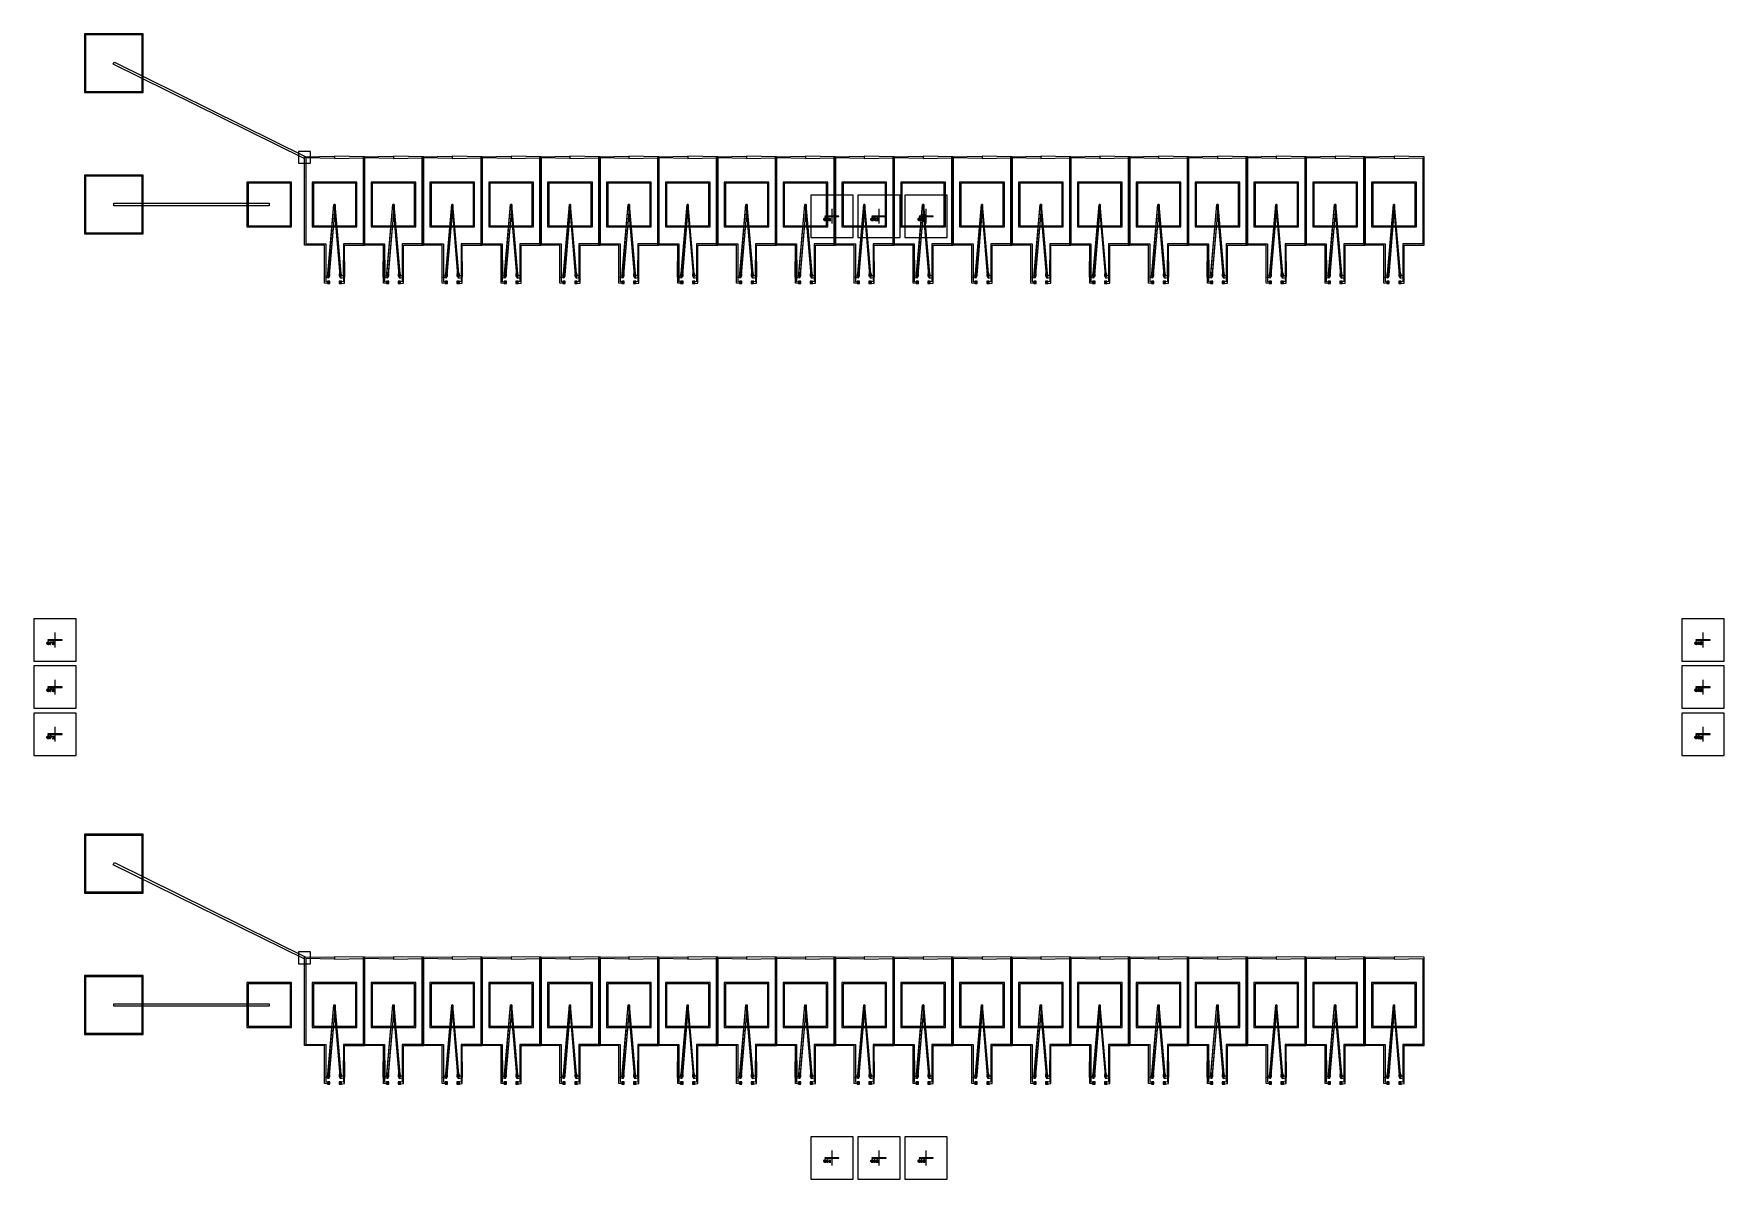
# Model space of a CAD drawing. Extents: x -3590 to 3590, y -2090 to 2775.
import ezdxf

# ---------------------------------------------------------------- set-up
doc = ezdxf.new("R2010")
doc.units = 0

msp = doc.modelspace()

# ---------------------------------------------------------------- linework, layer by layer
at = {"layer": 'M1_Neg'}
for points in [[(-201, 2002), (-199, 2002), (-199, 2030), (-201, 2030)], [(-1, 2002), (1, 2002), (1, 2030), (-1, 2030)], [(199, 2002), (201, 2002), (201, 2030), (199, 2030)], [(-234.3, 1988.7), (-233.6, 1989.4), (-233.6, 1990.1), (-232.9, 1990.8), (-232.9, 1991.5), (-232.2, 1992.2), (-231.5, 1992.2), (-230.8, 1992.9), (-230.1, 1992.9), (-229.4, 1992.9), (-228.7, 1992.9), (-228, 1992.9), (-227.3, 1992.9), (-226.6, 1992.9), (-225.9, 1992.2), (-225.9, 1991.5), (-225.2, 1990.8), (-225.2, 1990.1), (-225.2, 1989.4), (-225.9, 1989.4), (-226.6, 1989.4), (-226.6, 1990.1), (-226.6, 1990.8), (-227.3, 1991.5), (-228, 1992.2), (-228.7, 1992.2), (-229.4, 1992.2), (-230.1, 1991.5), (-230.8, 1990.8), (-231.5, 1990.1), (-232.2, 1989.4), (-232.2, 1988.7), (-232.2, 1988), (-232.2, 1987.3), (-232.2, 1986.6), (-232.2, 1985.9), (-232.2, 1985.2), (-232.2, 1984.5), (-231.5, 1983.8), (-230.8, 1983.1), (-230.1, 1982.4), (-229.4, 1981.7), (-228.7, 1981.7), (-228, 1981.7), (-227.3, 1982.4), (-226.6, 1983.1), (-226.6, 1983.8), (-226.6, 1984.5), (-227.3, 1985.2), (-228, 1985.9), (-228.7, 1985.9), (-228, 1985.9), (-227.3, 1985.9), (-226.6, 1985.9), (-225.9, 1985.9), (-225.2, 1985.9), (-225.2, 1985.2), (-225.2, 1984.5), (-225.2, 1983.8), (-225.2, 1983.1), (-225.2, 1982.4), (-225.2, 1981.7), (-225.2, 1981), (-225.9, 1981.7), (-226.6, 1981), (-227.3, 1981), (-228, 1981), (-228.7, 1981), (-229.4, 1981), (-230.1, 1981), (-230.8, 1981), (-231.5, 1981.7), (-232.2, 1981.7), (-232.9, 1982.4), (-232.9, 1983.1), (-233.6, 1983.8), (-233.6, 1984.5), (-234.3, 1985.2), (-234.3, 1985.9), (-234.3, 1986.6), (-234.3, 1987.3), (-234.3, 1988), (-234.3, 1988.7)], [(-230, 1999), (-202, 1999), (-202, 2001), (-230, 2001)], [(-223.1, 1992.9), (-222.4, 1992.9), (-221.7, 1992.9), (-221, 1992.9), (-220.3, 1992.9), (-219.6, 1992.9), (-218.9, 1992.9), (-218.2, 1992.9), (-217.5, 1992.9), (-216.8, 1992.9), (-216.1, 1992.9), (-215.4, 1992.2), (-214.7, 1991.5), (-214.7, 1990.8), (-214, 1990.1), (-214, 1989.4), (-214, 1988.7), (-214.7, 1988), (-215.4, 1987.3), (-216.1, 1986.6), (-216.1, 1985.9), (-215.4, 1985.2), (-214.7, 1984.5), (-214.7, 1983.8), (-214.7, 1983.1), (-214.7, 1982.4), (-214.7, 1981.7), (-214, 1981), (-214.7, 1981), (-215.4, 1981), (-216.1, 1981), (-216.1, 1981.7), (-216.1, 1982.4), (-216.1, 1983.1), (-216.1, 1983.8), (-216.1, 1984.5), (-216.8, 1985.2), (-217.5, 1985.9), (-218.2, 1986.6), (-218.9, 1986.6), (-219.6, 1986.6), (-220.3, 1985.9), (-220.3, 1985.2), (-220.3, 1984.5), (-220.3, 1983.8), (-220.3, 1983.1), (-220.3, 1982.4), (-220.3, 1981.7), (-220.3, 1981), (-221, 1981), (-221.7, 1981), (-222.4, 1981), (-223.1, 1981), (-222.4, 1981.7), (-221.7, 1982.4), (-221.7, 1983.1), (-221.7, 1983.8), (-221.7, 1984.5), (-221.7, 1985.2), (-221.7, 1985.9), (-221.7, 1986.6), (-221.7, 1987.3), (-221.7, 1988), (-221.7, 1988.7), (-221.7, 1989.4), (-221.7, 1990.1), (-221.7, 1990.8), (-221.7, 1991.5), (-222.4, 1992.2), (-223.1, 1992.9)], [(-211.9, 1981), (-211.2, 1981), (-210.5, 1981.7), (-209.8, 1981.7), (-209.1, 1982.4), (-208.4, 1983.1), (-208.4, 1983.8), (-208.4, 1984.5), (-208.4, 1985.2), (-208.4, 1985.9), (-208.4, 1986.6), (-208.4, 1987.3), (-208.4, 1988), (-208.4, 1988.7), (-209.1, 1989.4), (-209.8, 1989.4), (-210.5, 1989.4), (-211.2, 1989.4), (-210.5, 1990.1), (-209.8, 1990.8), (-209.1, 1991.5), (-208.4, 1992.2), (-207.7, 1992.2), (-207, 1992.2), (-207, 1991.5), (-207, 1990.8), (-207, 1990.1), (-207, 1989.4), (-207, 1988.7), (-207, 1988), (-207, 1987.3), (-207, 1986.6), (-207, 1985.9), (-207, 1985.2), (-207, 1984.5), (-207, 1983.8), (-207, 1983.1), (-207, 1982.4), (-206.3, 1981.7), (-205.6, 1981.7), (-204.9, 1981), (-204.2, 1981), (-204.9, 1981), (-205.6, 1981), (-206.3, 1981), (-207, 1981), (-207.7, 1981), (-208.4, 1981), (-209.1, 1981), (-209.8, 1981), (-210.5, 1981), (-211.2, 1981), (-211.9, 1981)], [(-198, 2000.2), (-199.8, 2000.2), (-199.8, 2002), (-200.2, 2002), (-200.2, 2000.2), (-202, 2000.2), (-202, 1999.8), (-200.2, 1999.8), (-200.2, 1998), (-199.8, 1998), (-199.8, 1999.8), (-198, 1999.8)], [(-201, 1970), (-199, 1970), (-199, 1998), (-201, 1998)], [(-198, 1999), (-170, 1999), (-170, 2001), (-198, 2001)], [(-34.3, 1988.7), (-33.6, 1989.4), (-33.6, 1990.1), (-32.9, 1990.8), (-32.9, 1991.5), (-32.2, 1992.2), (-31.5, 1992.2), (-30.8, 1992.9), (-30.1, 1992.9), (-29.4, 1992.9), (-28.7, 1992.9), (-28, 1992.9), (-27.3, 1992.9), (-26.6, 1992.9), (-25.9, 1992.2), (-25.9, 1991.5), (-25.2, 1990.8), (-25.2, 1990.1), (-25.2, 1989.4), (-25.9, 1989.4), (-26.6, 1989.4), (-26.6, 1990.1), (-26.6, 1990.8), (-27.3, 1991.5), (-28, 1992.2), (-28.7, 1992.2), (-29.4, 1992.2), (-30.1, 1991.5), (-30.8, 1990.8), (-31.5, 1990.1), (-32.2, 1989.4), (-32.2, 1988.7), (-32.2, 1988), (-32.2, 1987.3), (-32.2, 1986.6), (-32.2, 1985.9), (-32.2, 1985.2), (-32.2, 1984.5), (-31.5, 1983.8), (-30.8, 1983.1), (-30.1, 1982.4), (-29.4, 1981.7), (-28.7, 1981.7), (-28, 1981.7), (-27.3, 1982.4), (-26.6, 1983.1), (-26.6, 1983.8), (-26.6, 1984.5), (-27.3, 1985.2), (-28, 1985.9), (-28.7, 1985.9), (-28, 1985.9), (-27.3, 1985.9), (-26.6, 1985.9), (-25.9, 1985.9), (-25.2, 1985.9), (-25.2, 1985.2), (-25.2, 1984.5), (-25.2, 1983.8), (-25.2, 1983.1), (-25.2, 1982.4), (-25.2, 1981.7), (-25.2, 1981), (-25.9, 1981.7), (-26.6, 1981), (-27.3, 1981), (-28, 1981), (-28.7, 1981), (-29.4, 1981), (-30.1, 1981), (-30.8, 1981), (-31.5, 1981.7), (-32.2, 1981.7), (-32.9, 1982.4), (-32.9, 1983.1), (-33.6, 1983.8), (-33.6, 1984.5), (-34.3, 1985.2), (-34.3, 1985.9), (-34.3, 1986.6), (-34.3, 1987.3), (-34.3, 1988), (-34.3, 1988.7)], [(-30, 1999), (-2, 1999), (-2, 2001), (-30, 2001)], [(-23.1, 1992.9), (-22.4, 1992.9), (-21.7, 1992.9), (-21, 1992.9), (-20.3, 1992.9), (-19.6, 1992.9), (-18.9, 1992.9), (-18.2, 1992.9), (-17.5, 1992.9), (-16.8, 1992.9), (-16.1, 1992.9), (-15.4, 1992.2), (-14.7, 1991.5), (-14.7, 1990.8), (-14, 1990.1), (-14, 1989.4), (-14, 1988.7), (-14.7, 1988), (-15.4, 1987.3), (-16.1, 1986.6), (-16.1, 1985.9), (-15.4, 1985.2), (-14.7, 1984.5), (-14.7, 1983.8), (-14.7, 1983.1), (-14.7, 1982.4), (-14.7, 1981.7), (-14, 1981), (-14.7, 1981), (-15.4, 1981), (-16.1, 1981), (-16.1, 1981.7), (-16.1, 1982.4), (-16.1, 1983.1), (-16.1, 1983.8), (-16.1, 1984.5), (-16.8, 1985.2), (-17.5, 1985.9), (-18.2, 1986.6), (-18.9, 1986.6), (-19.6, 1986.6), (-20.3, 1985.9), (-20.3, 1985.2), (-20.3, 1984.5), (-20.3, 1983.8), (-20.3, 1983.1), (-20.3, 1982.4), (-20.3, 1981.7), (-20.3, 1981), (-21, 1981), (-21.7, 1981), (-22.4, 1981), (-23.1, 1981), (-22.4, 1981.7), (-21.7, 1982.4), (-21.7, 1983.1), (-21.7, 1983.8), (-21.7, 1984.5), (-21.7, 1985.2), (-21.7, 1985.9), (-21.7, 1986.6), (-21.7, 1987.3), (-21.7, 1988), (-21.7, 1988.7), (-21.7, 1989.4), (-21.7, 1990.1), (-21.7, 1990.8), (-21.7, 1991.5), (-22.4, 1992.2), (-23.1, 1992.9)], [(-11.9, 1990.8), (-11.2, 1991.5), (-10.5, 1992.2), (-9.8, 1992.2), (-9.1, 1992.9), (-8.4, 1992.9), (-7.7, 1992.9), (-7, 1992.9), (-6.3, 1992.9), (-5.6, 1992.2), (-4.9, 1991.5), (-4.2, 1990.8), (-4.2, 1990.1), (-4.2, 1989.4), (-4.9, 1988.7), (-4.9, 1988), (-5.6, 1987.3), (-6.3, 1986.6), (-7, 1985.9), (-7.7, 1985.2), (-8.4, 1984.5), (-9.1, 1983.8), (-9.8, 1983.1), (-10.5, 1982.4), (-9.8, 1981.7), (-9.1, 1981.7), (-8.4, 1981.7), (-7.7, 1981.7), (-7, 1981.7), (-6.3, 1982.4), (-5.6, 1983.1), (-4.9, 1983.1), (-4.2, 1983.1), (-4.2, 1982.4), (-4.2, 1981.7), (-4.2, 1981), (-4.9, 1981), (-5.6, 1981), (-6.3, 1981), (-7, 1981), (-7.7, 1981), (-8.4, 1981), (-9.1, 1981), (-9.8, 1981), (-10.5, 1981), (-11.2, 1981), (-11.9, 1981), (-11.9, 1981.7), (-11.9, 1982.4), (-11.2, 1983.1), (-10.5, 1983.8), (-9.8, 1984.5), (-9.1, 1985.2), (-8.4, 1985.9), (-7.7, 1986.6), (-7, 1987.3), (-6.3, 1988), (-5.6, 1988.7), (-5.6, 1989.4), (-5.6, 1990.1), (-5.6, 1990.8), (-6.3, 1991.5), (-7, 1992.2), (-7.7, 1992.2), (-8.4, 1992.2), (-9.1, 1991.5), (-9.8, 1991.5), (-10.5, 1990.8), (-11.2, 1990.1), (-11.9, 1990.1), (-11.9, 1990.8)], [(2, 2000.2), (0.2, 2000.2), (0.2, 2002), (-0.2, 2002), (-0.2, 2000.2), (-2, 2000.2), (-2, 1999.8), (-0.2, 1999.8), (-0.2, 1998), (0.2, 1998), (0.2, 1999.8), (2, 1999.8)], [(-1, 1970), (1, 1970), (1, 1998), (-1, 1998)], [(2, 1999), (30, 1999), (30, 2001), (2, 2001)], [(165.7, 1988.7), (166.4, 1989.4), (166.4, 1990.1), (167.1, 1990.8), (167.1, 1991.5), (167.8, 1992.2), (168.5, 1992.2), (169.2, 1992.9), (169.9, 1992.9), (170.6, 1992.9), (171.3, 1992.9), (172, 1992.9), (172.7, 1992.9), (173.4, 1992.9), (174.1, 1992.2), (174.1, 1991.5), (174.8, 1990.8), (174.8, 1990.1), (174.8, 1989.4), (174.1, 1989.4), (173.4, 1989.4), (173.4, 1990.1), (173.4, 1990.8), (172.7, 1991.5), (172, 1992.2), (171.3, 1992.2), (170.6, 1992.2), (169.9, 1991.5), (169.2, 1990.8), (168.5, 1990.1), (167.8, 1989.4), (167.8, 1988.7), (167.8, 1988), (167.8, 1987.3), (167.8, 1986.6), (167.8, 1985.9), (167.8, 1985.2), (167.8, 1984.5), (168.5, 1983.8), (169.2, 1983.1), (169.9, 1982.4), (170.6, 1981.7), (171.3, 1981.7), (172, 1981.7), (172.7, 1982.4), (173.4, 1983.1), (173.4, 1983.8), (173.4, 1984.5), (172.7, 1985.2), (172, 1985.9), (171.3, 1985.9), (172, 1985.9), (172.7, 1985.9), (173.4, 1985.9), (174.1, 1985.9), (174.8, 1985.9), (174.8, 1985.2), (174.8, 1984.5), (174.8, 1983.8), (174.8, 1983.1), (174.8, 1982.4), (174.8, 1981.7), (174.8, 1981), (174.1, 1981.7), (173.4, 1981), (172.7, 1981), (172, 1981), (171.3, 1981), (170.6, 1981), (169.9, 1981), (169.2, 1981), (168.5, 1981.7), (167.8, 1981.7), (167.1, 1982.4), (167.1, 1983.1), (166.4, 1983.8), (166.4, 1984.5), (165.7, 1985.2), (165.7, 1985.9), (165.7, 1986.6), (165.7, 1987.3), (165.7, 1988), (165.7, 1988.7)], [(170, 1999), (198, 1999), (198, 2001), (170, 2001)], [(176.9, 1992.9), (177.6, 1992.9), (178.3, 1992.9), (179, 1992.9), (179.7, 1992.9), (180.4, 1992.9), (181.1, 1992.9), (181.8, 1992.9), (182.5, 1992.9), (183.2, 1992.9), (183.9, 1992.9), (184.6, 1992.2), (185.3, 1991.5), (185.3, 1990.8), (186, 1990.1), (186, 1989.4), (186, 1988.7), (185.3, 1988), (184.6, 1987.3), (183.9, 1986.6), (183.9, 1985.9), (184.6, 1985.2), (185.3, 1984.5), (185.3, 1983.8), (185.3, 1983.1), (185.3, 1982.4), (185.3, 1981.7), (186, 1981), (185.3, 1981), (184.6, 1981), (183.9, 1981), (183.9, 1981.7), (183.9, 1982.4), (183.9, 1983.1), (183.9, 1983.8), (183.9, 1984.5), (183.2, 1985.2), (182.5, 1985.9), (181.8, 1986.6), (181.1, 1986.6), (180.4, 1986.6), (179.7, 1985.9), (179.7, 1985.2), (179.7, 1984.5), (179.7, 1983.8), (179.7, 1983.1), (179.7, 1982.4), (179.7, 1981.7), (179.7, 1981), (179, 1981), (178.3, 1981), (177.6, 1981), (176.9, 1981), (177.6, 1981.7), (178.3, 1982.4), (178.3, 1983.1), (178.3, 1983.8), (178.3, 1984.5), (178.3, 1985.2), (178.3, 1985.9), (178.3, 1986.6), (178.3, 1987.3), (178.3, 1988), (178.3, 1988.7), (178.3, 1989.4), (178.3, 1990.1), (178.3, 1990.8), (178.3, 1991.5), (177.6, 1992.2), (176.9, 1992.9)], [(188.1, 1990.8), (188.8, 1991.5), (189.5, 1992.2), (190.2, 1992.9), (190.9, 1992.9), (191.6, 1992.9), (192.3, 1992.9), (193, 1992.9), (193.7, 1992.9), (194.4, 1992.2), (195.1, 1991.5), (195.1, 1990.8), (195.8, 1990.1), (195.8, 1989.4), (195.8, 1988.7), (195.1, 1988), (194.4, 1987.3), (194.4, 1986.6), (195.1, 1985.9), (195.8, 1985.2), (195.8, 1984.5), (195.8, 1983.8), (195.1, 1983.1), (195.1, 1982.4), (194.4, 1981.7), (193.7, 1981), (193, 1981), (192.3, 1981), (191.6, 1981), (190.9, 1981), (190.2, 1981), (189.5, 1981.7), (188.8, 1982.4), (188.1, 1983.1), (188.8, 1983.1), (189.5, 1983.1), (190.2, 1982.4), (190.9, 1981.7), (191.6, 1981.7), (192.3, 1981.7), (193, 1981.7), (193.7, 1982.4), (193.7, 1983.1), (194.4, 1983.8), (194.4, 1984.5), (194.4, 1985.2), (193.7, 1985.9), (193, 1986.6), (192.3, 1986.6), (191.6, 1986.6), (190.9, 1986.6), (190.9, 1987.3), (191.6, 1987.3), (192.3, 1987.3), (193, 1987.3), (193.7, 1988), (194.4, 1988.7), (194.4, 1989.4), (194.4, 1990.1), (193.7, 1990.8), (193.7, 1991.5), (193, 1992.2), (192.3, 1992.2), (191.6, 1992.2), (190.9, 1992.2), (190.2, 1991.5), (189.5, 1990.8), (188.8, 1990.8), (188.1, 1990.8)], [(202, 2000.2), (200.2, 2000.2), (200.2, 2002), (199.8, 2002), (199.8, 2000.2), (198, 2000.2), (198, 1999.8), (199.8, 1999.8), (199.8, 1998), (200.2, 1998), (200.2, 1999.8), (202, 1999.8)], [(199, 1970), (201, 1970), (201, 1998), (199, 1998)], [(202, 1999), (230, 1999), (230, 2001), (202, 2001)], [(-3501, 202), (-3499, 202), (-3499, 230), (-3501, 230)], [(3499, 202), (3501, 202), (3501, 230), (3499, 230)], [(-3534.3, 188.7), (-3533.6, 189.4), (-3533.6, 190.1), (-3532.9, 190.8), (-3532.9, 191.5), (-3532.2, 192.2), (-3531.5, 192.2), (-3530.8, 192.9), (-3530.1, 192.9), (-3529.4, 192.9), (-3528.7, 192.9), (-3528, 192.9), (-3527.3, 192.9), (-3526.6, 192.9), (-3525.9, 192.2), (-3525.9, 191.5), (-3525.2, 190.8), (-3525.2, 190.1), (-3525.2, 189.4), (-3525.9, 189.4), (-3526.6, 189.4), (-3526.6, 190.1), (-3526.6, 190.8), (-3527.3, 191.5), (-3528, 192.2), (-3528.7, 192.2), (-3529.4, 192.2), (-3530.1, 191.5), (-3530.8, 190.8), (-3531.5, 190.1), (-3532.2, 189.4), (-3532.2, 188.7), (-3532.2, 188), (-3532.2, 187.3), (-3532.2, 186.6), (-3532.2, 185.9), (-3532.2, 185.2), (-3532.2, 184.5), (-3531.5, 183.8), (-3530.8, 183.1), (-3530.1, 182.4), (-3529.4, 181.7), (-3528.7, 181.7), (-3528, 181.7), (-3527.3, 182.4), (-3526.6, 183.1), (-3526.6, 183.8), (-3526.6, 184.5), (-3527.3, 185.2), (-3528, 185.9), (-3528.7, 185.9), (-3528, 185.9), (-3527.3, 185.9), (-3526.6, 185.9), (-3525.9, 185.9), (-3525.2, 185.9), (-3525.2, 185.2), (-3525.2, 184.5), (-3525.2, 183.8), (-3525.2, 183.1), (-3525.2, 182.4), (-3525.2, 181.7), (-3525.2, 181), (-3525.9, 181.7), (-3526.6, 181), (-3527.3, 181), (-3528, 181), (-3528.7, 181), (-3529.4, 181), (-3530.1, 181), (-3530.8, 181), (-3531.5, 181.7), (-3532.2, 181.7), (-3532.9, 182.4), (-3532.9, 183.1), (-3533.6, 183.8), (-3533.6, 184.5), (-3534.3, 185.2), (-3534.3, 185.9), (-3534.3, 186.6), (-3534.3, 187.3), (-3534.3, 188), (-3534.3, 188.7)], [(-3530, 199), (-3502, 199), (-3502, 201), (-3530, 201)], [(-3522.4, 192.9), (-3521.7, 192.9), (-3521, 192.9), (-3520.3, 192.9), (-3519.6, 192.9), (-3518.9, 192.9), (-3518.2, 192.9), (-3517.5, 192.9), (-3516.8, 192.9), (-3516.1, 192.2), (-3515.4, 192.2), (-3514.7, 191.5), (-3514, 190.8), (-3514, 190.1), (-3514, 189.4), (-3514, 188.7), (-3514.7, 188), (-3515.4, 187.3), (-3516.1, 187.3), (-3516.8, 186.6), (-3517.5, 186.6), (-3518.2, 186.6), (-3518.9, 186.6), (-3519.6, 186.6), (-3520.3, 185.9), (-3520.3, 185.2), (-3520.3, 184.5), (-3520.3, 183.8), (-3520.3, 183.1), (-3520.3, 182.4), (-3520.3, 181.7), (-3519.6, 181), (-3520.3, 181), (-3521, 181), (-3521.7, 181), (-3522.4, 181), (-3521.7, 181.7), (-3521.7, 182.4), (-3521.7, 183.1), (-3521.7, 183.8), (-3521.7, 184.5), (-3521.7, 185.2), (-3521.7, 185.9), (-3521.7, 186.6), (-3521.7, 187.3), (-3521.7, 188), (-3521.7, 188.7), (-3521.7, 189.4), (-3521.7, 190.1), (-3521.7, 190.8), (-3521.7, 191.5), (-3521.7, 192.2), (-3522.4, 192.9)], [(-3511.9, 190.8), (-3511.2, 191.5), (-3510.5, 192.2), (-3509.8, 192.9), (-3509.1, 192.9), (-3508.4, 192.9), (-3507.7, 192.9), (-3507, 192.9), (-3506.3, 192.9), (-3505.6, 192.2), (-3504.9, 191.5), (-3504.9, 190.8), (-3504.2, 190.1), (-3504.2, 189.4), (-3504.2, 188.7), (-3504.9, 188), (-3505.6, 187.3), (-3505.6, 186.6), (-3504.9, 185.9), (-3504.2, 185.2), (-3504.2, 184.5), (-3504.2, 183.8), (-3504.9, 183.1), (-3504.9, 182.4), (-3505.6, 181.7), (-3506.3, 181), (-3507, 181), (-3507.7, 181), (-3508.4, 181), (-3509.1, 181), (-3509.8, 181), (-3510.5, 181.7), (-3511.2, 182.4), (-3511.9, 183.1), (-3511.2, 183.1), (-3510.5, 183.1), (-3509.8, 182.4), (-3509.1, 181.7), (-3508.4, 181.7), (-3507.7, 181.7), (-3507, 181.7), (-3506.3, 182.4), (-3506.3, 183.1), (-3505.6, 183.8), (-3505.6, 184.5), (-3505.6, 185.2), (-3506.3, 185.9), (-3507, 186.6), (-3507.7, 186.6), (-3508.4, 186.6), (-3509.1, 186.6), (-3509.1, 187.3), (-3508.4, 187.3), (-3507.7, 187.3), (-3507, 187.3), (-3506.3, 188), (-3505.6, 188.7), (-3505.6, 189.4), (-3505.6, 190.1), (-3506.3, 190.8), (-3506.3, 191.5), (-3507, 192.2), (-3507.7, 192.2), (-3508.4, 192.2), (-3509.1, 192.2), (-3509.8, 191.5), (-3510.5, 190.8), (-3511.2, 190.8), (-3511.9, 190.8)], [(-3498, 200.2), (-3499.8, 200.2), (-3499.8, 202), (-3500.2, 202), (-3500.2, 200.2), (-3502, 200.2), (-3502, 199.8), (-3500.2, 199.8), (-3500.2, 198), (-3499.8, 198), (-3499.8, 199.8), (-3498, 199.8)], [(-3501, 170), (-3499, 170), (-3499, 198), (-3501, 198)], [(-3498, 199), (-3470, 199), (-3470, 201), (-3498, 201)], [(3465.7, 188.7), (3466.4, 189.4), (3466.4, 190.1), (3467.1, 190.8), (3467.1, 191.5), (3467.8, 192.2), (3468.5, 192.2), (3469.2, 192.9), (3469.9, 192.9), (3470.6, 192.9), (3471.3, 192.9), (3472, 192.9), (3472.7, 192.9), (3473.4, 192.9), (3474.1, 192.2), (3474.1, 191.5), (3474.8, 190.8), (3474.8, 190.1), (3474.8, 189.4), (3474.1, 189.4), (3473.4, 189.4), (3473.4, 190.1), (3473.4, 190.8), (3472.7, 191.5), (3472, 192.2), (3471.3, 192.2), (3470.6, 192.2), (3469.9, 191.5), (3469.2, 190.8), (3468.5, 190.1), (3467.8, 189.4), (3467.8, 188.7), (3467.8, 188), (3467.8, 187.3), (3467.8, 186.6), (3467.8, 185.9), (3467.8, 185.2), (3467.8, 184.5), (3468.5, 183.8), (3469.2, 183.1), (3469.9, 182.4), (3470.6, 181.7), (3471.3, 181.7), (3472, 181.7), (3472.7, 182.4), (3473.4, 183.1), (3473.4, 183.8), (3473.4, 184.5), (3472.7, 185.2), (3472, 185.9), (3471.3, 185.9), (3472, 185.9), (3472.7, 185.9), (3473.4, 185.9), (3474.1, 185.9), (3474.8, 185.9), (3474.8, 185.2), (3474.8, 184.5), (3474.8, 183.8), (3474.8, 183.1), (3474.8, 182.4), (3474.8, 181.7), (3474.8, 181), (3474.1, 181.7), (3473.4, 181), (3472.7, 181), (3472, 181), (3471.3, 181), (3470.6, 181), (3469.9, 181), (3469.2, 181), (3468.5, 181.7), (3467.8, 181.7), (3467.1, 182.4), (3467.1, 183.1), (3466.4, 183.8), (3466.4, 184.5), (3465.7, 185.2), (3465.7, 185.9), (3465.7, 186.6), (3465.7, 187.3), (3465.7, 188), (3465.7, 188.7)], [(3470, 199), (3498, 199), (3498, 201), (3470, 201)], [(3476.9, 189.4), (3477.6, 190.1), (3477.6, 190.8), (3478.3, 191.5), (3479, 192.2), (3479.7, 192.9), (3480.4, 192.9), (3481.1, 192.9), (3481.8, 192.9), (3482.5, 192.9), (3483.2, 192.9), (3483.9, 192.2), (3484.6, 191.5), (3485.3, 190.8), (3485.3, 190.1), (3486, 189.4), (3486, 188.7), (3486, 188), (3486, 187.3), (3486, 186.6), (3486, 185.9), (3486, 185.2), (3486, 184.5), (3485.3, 183.8), (3486, 183.1), (3486, 182.4), (3486, 181.7), (3486, 181), (3485.3, 181), (3485.3, 181.7), (3484.6, 182.4), (3483.9, 181.7), (3483.2, 181), (3482.5, 181), (3481.8, 181), (3481.1, 181), (3480.4, 181), (3479.7, 181), (3479, 181.7), (3478.3, 182.4), (3477.6, 183.1), (3477.6, 183.8), (3476.9, 184.5), (3476.9, 185.2), (3476.9, 185.9), (3476.9, 186.6), (3476.9, 187.3), (3476.9, 188), (3476.9, 188.7), (3476.9, 189.4)], [(3488.1, 190.8), (3488.8, 191.5), (3489.5, 192.2), (3490.2, 192.9), (3490.9, 192.9), (3491.6, 192.9), (3492.3, 192.9), (3493, 192.9), (3493.7, 192.9), (3494.4, 192.2), (3495.1, 191.5), (3495.1, 190.8), (3495.8, 190.1), (3495.8, 189.4), (3495.8, 188.7), (3495.1, 188), (3494.4, 187.3), (3494.4, 186.6), (3495.1, 185.9), (3495.8, 185.2), (3495.8, 184.5), (3495.8, 183.8), (3495.1, 183.1), (3495.1, 182.4), (3494.4, 181.7), (3493.7, 181), (3493, 181), (3492.3, 181), (3491.6, 181), (3490.9, 181), (3490.2, 181), (3489.5, 181.7), (3488.8, 182.4), (3488.1, 183.1), (3488.8, 183.1), (3489.5, 183.1), (3490.2, 182.4), (3490.9, 181.7), (3491.6, 181.7), (3492.3, 181.7), (3493, 181.7), (3493.7, 182.4), (3493.7, 183.1), (3494.4, 183.8), (3494.4, 184.5), (3494.4, 185.2), (3493.7, 185.9), (3493, 186.6), (3492.3, 186.6), (3491.6, 186.6), (3490.9, 186.6), (3490.9, 187.3), (3491.6, 187.3), (3492.3, 187.3), (3493, 187.3), (3493.7, 188), (3494.4, 188.7), (3494.4, 189.4), (3494.4, 190.1), (3493.7, 190.8), (3493.7, 191.5), (3493, 192.2), (3492.3, 192.2), (3491.6, 192.2), (3490.9, 192.2), (3490.2, 191.5), (3489.5, 190.8), (3488.8, 190.8), (3488.1, 190.8)], [(3502, 200.2), (3500.2, 200.2), (3500.2, 202), (3499.8, 202), (3499.8, 200.2), (3498, 200.2), (3498, 199.8), (3499.8, 199.8), (3499.8, 198), (3500.2, 198), (3500.2, 199.8), (3502, 199.8)], [(3499, 170), (3501, 170), (3501, 198), (3499, 198)], [(3502, 199), (3530, 199), (3530, 201), (3502, 201)], [(-3530, -1), (-3502, -1), (-3502, 1), (-3530, 1)], [(-3498, 0.2), (-3499.8, 0.2), (-3499.8, 2), (-3500.2, 2), (-3500.2, 0.2), (-3502, 0.2), (-3502, -0.2), (-3500.2, -0.2), (-3500.2, -2), (-3499.8, -2), (-3499.8, -0.2), (-3498, -0.2)], [(-3501, 2), (-3499, 2), (-3499, 30), (-3501, 30)], [(-3498, -1), (-3470, -1), (-3470, 1), (-3498, 1)], [(3470, -1), (3498, -1), (3498, 1), (3470, 1)], [(3502, 0.2), (3500.2, 0.2), (3500.2, 2), (3499.8, 2), (3499.8, 0.2), (3498, 0.2), (3498, -0.2), (3499.8, -0.2), (3499.8, -2), (3500.2, -2), (3500.2, -0.2), (3502, -0.2)], [(3499, 2), (3501, 2), (3501, 30), (3499, 30)], [(3502, -1), (3530, -1), (3530, 1), (3502, 1)], [(-3534.3, -11.3), (-3533.6, -10.6), (-3533.6, -9.9), (-3532.9, -9.2), (-3532.9, -8.5), (-3532.2, -7.8), (-3531.5, -7.8), (-3530.8, -7.1), (-3530.1, -7.1), (-3529.4, -7.1), (-3528.7, -7.1), (-3528, -7.1), (-3527.3, -7.1), (-3526.6, -7.1), (-3525.9, -7.8), (-3525.9, -8.5), (-3525.2, -9.2), (-3525.2, -9.9), (-3525.2, -10.6), (-3525.9, -10.6), (-3526.6, -10.6), (-3526.6, -9.9), (-3526.6, -9.2), (-3527.3, -8.5), (-3528, -7.8), (-3528.7, -7.8), (-3529.4, -7.8), (-3530.1, -8.5), (-3530.8, -9.2), (-3531.5, -9.9), (-3532.2, -10.6), (-3532.2, -11.3), (-3532.2, -12), (-3532.2, -12.7), (-3532.2, -13.4), (-3532.2, -14.1), (-3532.2, -14.8), (-3532.2, -15.5), (-3531.5, -16.2), (-3530.8, -16.9), (-3530.1, -17.6), (-3529.4, -18.3), (-3528.7, -18.3), (-3528, -18.3), (-3527.3, -17.6), (-3526.6, -16.9), (-3526.6, -16.2), (-3526.6, -15.5), (-3527.3, -14.8), (-3528, -14.1), (-3528.7, -14.1), (-3528, -14.1), (-3527.3, -14.1), (-3526.6, -14.1), (-3525.9, -14.1), (-3525.2, -14.1), (-3525.2, -14.8), (-3525.2, -15.5), (-3525.2, -16.2), (-3525.2, -16.9), (-3525.2, -17.6), (-3525.2, -18.3), (-3525.2, -19), (-3525.9, -18.3), (-3526.6, -19), (-3527.3, -19), (-3528, -19), (-3528.7, -19), (-3529.4, -19), (-3530.1, -19), (-3530.8, -19), (-3531.5, -18.3), (-3532.2, -18.3), (-3532.9, -17.6), (-3532.9, -16.9), (-3533.6, -16.2), (-3533.6, -15.5), (-3534.3, -14.8), (-3534.3, -14.1), (-3534.3, -13.4), (-3534.3, -12.7), (-3534.3, -12), (-3534.3, -11.3)], [(-3522.4, -7.1), (-3521.7, -7.1), (-3521, -7.1), (-3520.3, -7.1), (-3519.6, -7.1), (-3518.9, -7.1), (-3518.2, -7.1), (-3517.5, -7.1), (-3516.8, -7.1), (-3516.1, -7.8), (-3515.4, -7.8), (-3514.7, -8.5), (-3514, -9.2), (-3514, -9.9), (-3514, -10.6), (-3514, -11.3), (-3514.7, -12), (-3515.4, -12.7), (-3516.1, -12.7), (-3516.8, -13.4), (-3517.5, -13.4), (-3518.2, -13.4), (-3518.9, -13.4), (-3519.6, -13.4), (-3520.3, -14.1), (-3520.3, -14.8), (-3520.3, -15.5), (-3520.3, -16.2), (-3520.3, -16.9), (-3520.3, -17.6), (-3520.3, -18.3), (-3519.6, -19), (-3520.3, -19), (-3521, -19), (-3521.7, -19), (-3522.4, -19), (-3521.7, -18.3), (-3521.7, -17.6), (-3521.7, -16.9), (-3521.7, -16.2), (-3521.7, -15.5), (-3521.7, -14.8), (-3521.7, -14.1), (-3521.7, -13.4), (-3521.7, -12.7), (-3521.7, -12), (-3521.7, -11.3), (-3521.7, -10.6), (-3521.7, -9.9), (-3521.7, -9.2), (-3521.7, -8.5), (-3521.7, -7.8), (-3522.4, -7.1)], [(-3511.9, -9.2), (-3511.2, -8.5), (-3510.5, -7.8), (-3509.8, -7.8), (-3509.1, -7.1), (-3508.4, -7.1), (-3507.7, -7.1), (-3507, -7.1), (-3506.3, -7.1), (-3505.6, -7.8), (-3504.9, -8.5), (-3504.2, -9.2), (-3504.2, -9.9), (-3504.2, -10.6), (-3504.9, -11.3), (-3504.9, -12), (-3505.6, -12.7), (-3506.3, -13.4), (-3507, -14.1), (-3507.7, -14.8), (-3508.4, -15.5), (-3509.1, -16.2), (-3509.8, -16.9), (-3510.5, -17.6), (-3509.8, -18.3), (-3509.1, -18.3), (-3508.4, -18.3), (-3507.7, -18.3), (-3507, -18.3), (-3506.3, -17.6), (-3505.6, -16.9), (-3504.9, -16.9), (-3504.2, -16.9), (-3504.2, -17.6), (-3504.2, -18.3), (-3504.2, -19), (-3504.9, -19), (-3505.6, -19), (-3506.3, -19), (-3507, -19), (-3507.7, -19), (-3508.4, -19), (-3509.1, -19), (-3509.8, -19), (-3510.5, -19), (-3511.2, -19), (-3511.9, -19), (-3511.9, -18.3), (-3511.9, -17.6), (-3511.2, -16.9), (-3510.5, -16.2), (-3509.8, -15.5), (-3509.1, -14.8), (-3508.4, -14.1), (-3507.7, -13.4), (-3507, -12.7), (-3506.3, -12), (-3505.6, -11.3), (-3505.6, -10.6), (-3505.6, -9.9), (-3505.6, -9.2), (-3506.3, -8.5), (-3507, -7.8), (-3507.7, -7.8), (-3508.4, -7.8), (-3509.1, -8.5), (-3509.8, -8.5), (-3510.5, -9.2), (-3511.2, -9.9), (-3511.9, -9.9), (-3511.9, -9.2)], [(-3501, -30), (-3499, -30), (-3499, -2), (-3501, -2)], [(3465.7, -11.3), (3466.4, -10.6), (3466.4, -9.9), (3467.1, -9.2), (3467.1, -8.5), (3467.8, -7.8), (3468.5, -7.8), (3469.2, -7.1), (3469.9, -7.1), (3470.6, -7.1), (3471.3, -7.1), (3472, -7.1), (3472.7, -7.1), (3473.4, -7.1), (3474.1, -7.8), (3474.1, -8.5), (3474.8, -9.2), (3474.8, -9.9), (3474.8, -10.6), (3474.1, -10.6), (3473.4, -10.6), (3473.4, -9.9), (3473.4, -9.2), (3472.7, -8.5), (3472, -7.8), (3471.3, -7.8), (3470.6, -7.8), (3469.9, -8.5), (3469.2, -9.2), (3468.5, -9.9), (3467.8, -10.6), (3467.8, -11.3), (3467.8, -12), (3467.8, -12.7), (3467.8, -13.4), (3467.8, -14.1), (3467.8, -14.8), (3467.8, -15.5), (3468.5, -16.2), (3469.2, -16.9), (3469.9, -17.6), (3470.6, -18.3), (3471.3, -18.3), (3472, -18.3), (3472.7, -17.6), (3473.4, -16.9), (3473.4, -16.2), (3473.4, -15.5), (3472.7, -14.8), (3472, -14.1), (3471.3, -14.1), (3472, -14.1), (3472.7, -14.1), (3473.4, -14.1), (3474.1, -14.1), (3474.8, -14.1), (3474.8, -14.8), (3474.8, -15.5), (3474.8, -16.2), (3474.8, -16.9), (3474.8, -17.6), (3474.8, -18.3), (3474.8, -19), (3474.1, -18.3), (3473.4, -19), (3472.7, -19), (3472, -19), (3471.3, -19), (3470.6, -19), (3469.9, -19), (3469.2, -19), (3468.5, -18.3), (3467.8, -18.3), (3467.1, -17.6), (3467.1, -16.9), (3466.4, -16.2), (3466.4, -15.5), (3465.7, -14.8), (3465.7, -14.1), (3465.7, -13.4), (3465.7, -12.7), (3465.7, -12), (3465.7, -11.3)], [(3476.9, -10.6), (3477.6, -9.9), (3477.6, -9.2), (3478.3, -8.5), (3479, -7.8), (3479.7, -7.1), (3480.4, -7.1), (3481.1, -7.1), (3481.8, -7.1), (3482.5, -7.1), (3483.2, -7.1), (3483.9, -7.8), (3484.6, -8.5), (3485.3, -9.2), (3485.3, -9.9), (3486, -10.6), (3486, -11.3), (3486, -12), (3486, -12.7), (3486, -13.4), (3486, -14.1), (3486, -14.8), (3486, -15.5), (3485.3, -16.2), (3486, -16.9), (3486, -17.6), (3486, -18.3), (3486, -19), (3485.3, -19), (3485.3, -18.3), (3484.6, -17.6), (3483.9, -18.3), (3483.2, -19), (3482.5, -19), (3481.8, -19), (3481.1, -19), (3480.4, -19), (3479.7, -19), (3479, -18.3), (3478.3, -17.6), (3477.6, -16.9), (3477.6, -16.2), (3476.9, -15.5), (3476.9, -14.8), (3476.9, -14.1), (3476.9, -13.4), (3476.9, -12.7), (3476.9, -12), (3476.9, -11.3), (3476.9, -10.6)], [(3488.1, -9.2), (3488.8, -8.5), (3489.5, -7.8), (3490.2, -7.8), (3490.9, -7.1), (3491.6, -7.1), (3492.3, -7.1), (3493, -7.1), (3493.7, -7.1), (3494.4, -7.8), (3495.1, -8.5), (3495.8, -9.2), (3495.8, -9.9), (3495.8, -10.6), (3495.1, -11.3), (3495.1, -12), (3494.4, -12.7), (3493.7, -13.4), (3493, -14.1), (3492.3, -14.8), (3491.6, -15.5), (3490.9, -16.2), (3490.2, -16.9), (3489.5, -17.6), (3490.2, -18.3), (3490.9, -18.3), (3491.6, -18.3), (3492.3, -18.3), (3493, -18.3), (3493.7, -17.6), (3494.4, -16.9), (3495.1, -16.9), (3495.8, -16.9), (3495.8, -17.6), (3495.8, -18.3), (3495.8, -19), (3495.1, -19), (3494.4, -19), (3493.7, -19), (3493, -19), (3492.3, -19), (3491.6, -19), (3490.9, -19), (3490.2, -19), (3489.5, -19), (3488.8, -19), (3488.1, -19), (3488.1, -18.3), (3488.1, -17.6), (3488.8, -16.9), (3489.5, -16.2), (3490.2, -15.5), (3490.9, -14.8), (3491.6, -14.1), (3492.3, -13.4), (3493, -12.7), (3493.7, -12), (3494.4, -11.3), (3494.4, -10.6), (3494.4, -9.9), (3494.4, -9.2), (3493.7, -8.5), (3493, -7.8), (3492.3, -7.8), (3491.6, -7.8), (3490.9, -8.5), (3490.2, -8.5), (3489.5, -9.2), (3488.8, -9.9), (3488.1, -9.9), (3488.1, -9.2)], [(3499, -30), (3501, -30), (3501, -2), (3499, -2)], [(-3534.3, -211.3), (-3533.6, -210.6), (-3533.6, -209.9), (-3532.9, -209.2), (-3532.9, -208.5), (-3532.2, -207.8), (-3531.5, -207.8), (-3530.8, -207.1), (-3530.1, -207.1), (-3529.4, -207.1), (-3528.7, -207.1), (-3528, -207.1), (-3527.3, -207.1), (-3526.6, -207.1), (-3525.9, -207.8), (-3525.9, -208.5), (-3525.2, -209.2), (-3525.2, -209.9), (-3525.2, -210.6), (-3525.9, -210.6), (-3526.6, -210.6), (-3526.6, -209.9), (-3526.6, -209.2), (-3527.3, -208.5), (-3528, -207.8), (-3528.7, -207.8), (-3529.4, -207.8), (-3530.1, -208.5), (-3530.8, -209.2), (-3531.5, -209.9), (-3532.2, -210.6), (-3532.2, -211.3), (-3532.2, -212), (-3532.2, -212.7), (-3532.2, -213.4), (-3532.2, -214.1), (-3532.2, -214.8), (-3532.2, -215.5), (-3531.5, -216.2), (-3530.8, -216.9), (-3530.1, -217.6), (-3529.4, -218.3), (-3528.7, -218.3), (-3528, -218.3), (-3527.3, -217.6), (-3526.6, -216.9), (-3526.6, -216.2), (-3526.6, -215.5), (-3527.3, -214.8), (-3528, -214.1), (-3528.7, -214.1), (-3528, -214.1), (-3527.3, -214.1), (-3526.6, -214.1), (-3525.9, -214.1), (-3525.2, -214.1), (-3525.2, -214.8), (-3525.2, -215.5), (-3525.2, -216.2), (-3525.2, -216.9), (-3525.2, -217.6), (-3525.2, -218.3), (-3525.2, -219), (-3525.9, -218.3), (-3526.6, -219), (-3527.3, -219), (-3528, -219), (-3528.7, -219), (-3529.4, -219), (-3530.1, -219), (-3530.8, -219), (-3531.5, -218.3), (-3532.2, -218.3), (-3532.9, -217.6), (-3532.9, -216.9), (-3533.6, -216.2), (-3533.6, -215.5), (-3534.3, -214.8), (-3534.3, -214.1), (-3534.3, -213.4), (-3534.3, -212.7), (-3534.3, -212), (-3534.3, -211.3)], [(-3530, -201), (-3502, -201), (-3502, -199), (-3530, -199)], [(-3522.4, -207.1), (-3521.7, -207.1), (-3521, -207.1), (-3520.3, -207.1), (-3519.6, -207.1), (-3518.9, -207.1), (-3518.2, -207.1), (-3517.5, -207.1), (-3516.8, -207.1), (-3516.1, -207.8), (-3515.4, -207.8), (-3514.7, -208.5), (-3514, -209.2), (-3514, -209.9), (-3514, -210.6), (-3514, -211.3), (-3514.7, -212), (-3515.4, -212.7), (-3516.1, -212.7), (-3516.8, -213.4), (-3517.5, -213.4), (-3518.2, -213.4), (-3518.9, -213.4), (-3519.6, -213.4), (-3520.3, -214.1), (-3520.3, -214.8), (-3520.3, -215.5), (-3520.3, -216.2), (-3520.3, -216.9), (-3520.3, -217.6), (-3520.3, -218.3), (-3519.6, -219), (-3520.3, -219), (-3521, -219), (-3521.7, -219), (-3522.4, -219), (-3521.7, -218.3), (-3521.7, -217.6), (-3521.7, -216.9), (-3521.7, -216.2), (-3521.7, -215.5), (-3521.7, -214.8), (-3521.7, -214.1), (-3521.7, -213.4), (-3521.7, -212.7), (-3521.7, -212), (-3521.7, -211.3), (-3521.7, -210.6), (-3521.7, -209.9), (-3521.7, -209.2), (-3521.7, -208.5), (-3521.7, -207.8), (-3522.4, -207.1)], [(-3511.9, -219), (-3511.2, -219), (-3510.5, -218.3), (-3509.8, -218.3), (-3509.1, -217.6), (-3508.4, -216.9), (-3508.4, -216.2), (-3508.4, -215.5), (-3508.4, -214.8), (-3508.4, -214.1), (-3508.4, -213.4), (-3508.4, -212.7), (-3508.4, -212), (-3508.4, -211.3), (-3509.1, -210.6), (-3509.8, -210.6), (-3510.5, -210.6), (-3511.2, -210.6), (-3510.5, -209.9), (-3509.8, -209.2), (-3509.1, -208.5), (-3508.4, -207.8), (-3507.7, -207.8), (-3507, -207.8), (-3507, -208.5), (-3507, -209.2), (-3507, -209.9), (-3507, -210.6), (-3507, -211.3), (-3507, -212), (-3507, -212.7), (-3507, -213.4), (-3507, -214.1), (-3507, -214.8), (-3507, -215.5), (-3507, -216.2), (-3507, -216.9), (-3507, -217.6), (-3506.3, -218.3), (-3505.6, -218.3), (-3504.9, -219), (-3504.2, -219), (-3504.9, -219), (-3505.6, -219), (-3506.3, -219), (-3507, -219), (-3507.7, -219), (-3508.4, -219), (-3509.1, -219), (-3509.8, -219), (-3510.5, -219), (-3511.2, -219), (-3511.9, -219)], [(-3498, -199.8), (-3499.8, -199.8), (-3499.8, -198), (-3500.2, -198), (-3500.2, -199.8), (-3502, -199.8), (-3502, -200.2), (-3500.2, -200.2), (-3500.2, -202), (-3499.8, -202), (-3499.8, -200.2), (-3498, -200.2)], [(-3501, -198), (-3499, -198), (-3499, -170), (-3501, -170)], [(-3501, -230), (-3499, -230), (-3499, -202), (-3501, -202)], [(-3498, -201), (-3470, -201), (-3470, -199), (-3498, -199)], [(3465.7, -211.3), (3466.4, -210.6), (3466.4, -209.9), (3467.1, -209.2), (3467.1, -208.5), (3467.8, -207.8), (3468.5, -207.8), (3469.2, -207.1), (3469.9, -207.1), (3470.6, -207.1), (3471.3, -207.1), (3472, -207.1), (3472.7, -207.1), (3473.4, -207.1), (3474.1, -207.8), (3474.1, -208.5), (3474.8, -209.2), (3474.8, -209.9), (3474.8, -210.6), (3474.1, -210.6), (3473.4, -210.6), (3473.4, -209.9), (3473.4, -209.2), (3472.7, -208.5), (3472, -207.8), (3471.3, -207.8), (3470.6, -207.8), (3469.9, -208.5), (3469.2, -209.2), (3468.5, -209.9), (3467.8, -210.6), (3467.8, -211.3), (3467.8, -212), (3467.8, -212.7), (3467.8, -213.4), (3467.8, -214.1), (3467.8, -214.8), (3467.8, -215.5), (3468.5, -216.2), (3469.2, -216.9), (3469.9, -217.6), (3470.6, -218.3), (3471.3, -218.3), (3472, -218.3), (3472.7, -217.6), (3473.4, -216.9), (3473.4, -216.2), (3473.4, -215.5), (3472.7, -214.8), (3472, -214.1), (3471.3, -214.1), (3472, -214.1), (3472.7, -214.1), (3473.4, -214.1), (3474.1, -214.1), (3474.8, -214.1), (3474.8, -214.8), (3474.8, -215.5), (3474.8, -216.2), (3474.8, -216.9), (3474.8, -217.6), (3474.8, -218.3), (3474.8, -219), (3474.1, -218.3), (3473.4, -219), (3472.7, -219), (3472, -219), (3471.3, -219), (3470.6, -219), (3469.9, -219), (3469.2, -219), (3468.5, -218.3), (3467.8, -218.3), (3467.1, -217.6), (3467.1, -216.9), (3466.4, -216.2), (3466.4, -215.5), (3465.7, -214.8), (3465.7, -214.1), (3465.7, -213.4), (3465.7, -212.7), (3465.7, -212), (3465.7, -211.3)], [(3470, -201), (3498, -201), (3498, -199), (3470, -199)], [(3476.9, -210.6), (3477.6, -209.9), (3477.6, -209.2), (3478.3, -208.5), (3479, -207.8), (3479.7, -207.1), (3480.4, -207.1), (3481.1, -207.1), (3481.8, -207.1), (3482.5, -207.1), (3483.2, -207.1), (3483.9, -207.8), (3484.6, -208.5), (3485.3, -209.2), (3485.3, -209.9), (3486, -210.6), (3486, -211.3), (3486, -212), (3486, -212.7), (3486, -213.4), (3486, -214.1), (3486, -214.8), (3486, -215.5), (3485.3, -216.2), (3486, -216.9), (3486, -217.6), (3486, -218.3), (3486, -219), (3485.3, -219), (3485.3, -218.3), (3484.6, -217.6), (3483.9, -218.3), (3483.2, -219), (3482.5, -219), (3481.8, -219), (3481.1, -219), (3480.4, -219), (3479.7, -219), (3479, -218.3), (3478.3, -217.6), (3477.6, -216.9), (3477.6, -216.2), (3476.9, -215.5), (3476.9, -214.8), (3476.9, -214.1), (3476.9, -213.4), (3476.9, -212.7), (3476.9, -212), (3476.9, -211.3), (3476.9, -210.6)], [(3488.1, -219), (3488.8, -219), (3489.5, -218.3), (3490.2, -218.3), (3490.9, -217.6), (3491.6, -216.9), (3491.6, -216.2), (3491.6, -215.5), (3491.6, -214.8), (3491.6, -214.1), (3491.6, -213.4), (3491.6, -212.7), (3491.6, -212), (3491.6, -211.3), (3490.9, -210.6), (3490.2, -210.6), (3489.5, -210.6), (3488.8, -210.6), (3489.5, -209.9), (3490.2, -209.2), (3490.9, -208.5), (3491.6, -207.8), (3492.3, -207.8), (3493, -207.8), (3493, -208.5), (3493, -209.2), (3493, -209.9), (3493, -210.6), (3493, -211.3), (3493, -212), (3493, -212.7), (3493, -213.4), (3493, -214.1), (3493, -214.8), (3493, -215.5), (3493, -216.2), (3493, -216.9), (3493, -217.6), (3493.7, -218.3), (3494.4, -218.3), (3495.1, -219), (3495.8, -219), (3495.1, -219), (3494.4, -219), (3493.7, -219), (3493, -219), (3492.3, -219), (3491.6, -219), (3490.9, -219), (3490.2, -219), (3489.5, -219), (3488.8, -219), (3488.1, -219)], [(3502, -199.8), (3500.2, -199.8), (3500.2, -198), (3499.8, -198), (3499.8, -199.8), (3498, -199.8), (3498, -200.2), (3499.8, -200.2), (3499.8, -202), (3500.2, -202), (3500.2, -200.2), (3502, -200.2)], [(3499, -198), (3501, -198), (3501, -170), (3499, -170)], [(3499, -230), (3501, -230), (3501, -202), (3499, -202)], [(3502, -201), (3530, -201), (3530, -199), (3502, -199)], [(-234.3, -2011.3), (-233.6, -2010.6), (-233.6, -2009.9), (-232.9, -2009.2), (-232.9, -2008.5), (-232.2, -2007.8), (-231.5, -2007.8), (-230.8, -2007.1), (-230.1, -2007.1), (-229.4, -2007.1), (-228.7, -2007.1), (-228, -2007.1), (-227.3, -2007.1), (-226.6, -2007.1), (-225.9, -2007.8), (-225.9, -2008.5), (-225.2, -2009.2), (-225.2, -2009.9), (-225.2, -2010.6), (-225.9, -2010.6), (-226.6, -2010.6), (-226.6, -2009.9), (-226.6, -2009.2), (-227.3, -2008.5), (-228, -2007.8), (-228.7, -2007.8), (-229.4, -2007.8), (-230.1, -2008.5), (-230.8, -2009.2), (-231.5, -2009.9), (-232.2, -2010.6), (-232.2, -2011.3), (-232.2, -2012), (-232.2, -2012.7), (-232.2, -2013.4), (-232.2, -2014.1), (-232.2, -2014.8), (-232.2, -2015.5), (-231.5, -2016.2), (-230.8, -2016.9), (-230.1, -2017.6), (-229.4, -2018.3), (-228.7, -2018.3), (-228, -2018.3), (-227.3, -2017.6), (-226.6, -2016.9), (-226.6, -2016.2), (-226.6, -2015.5), (-227.3, -2014.8), (-228, -2014.1), (-228.7, -2014.1), (-228, -2014.1), (-227.3, -2014.1), (-226.6, -2014.1), (-225.9, -2014.1), (-225.2, -2014.1), (-225.2, -2014.8), (-225.2, -2015.5), (-225.2, -2016.2), (-225.2, -2016.9), (-225.2, -2017.6), (-225.2, -2018.3), (-225.2, -2019), (-225.9, -2018.3), (-226.6, -2019), (-227.3, -2019), (-228, -2019), (-228.7, -2019), (-229.4, -2019), (-230.1, -2019), (-230.8, -2019), (-231.5, -2018.3), (-232.2, -2018.3), (-232.9, -2017.6), (-232.9, -2016.9), (-233.6, -2016.2), (-233.6, -2015.5), (-234.3, -2014.8), (-234.3, -2014.1), (-234.3, -2013.4), (-234.3, -2012.7), (-234.3, -2012), (-234.3, -2011.3)], [(-230, -2001), (-202, -2001), (-202, -1999), (-230, -1999)], [(-223.1, -2009.2), (-222.4, -2008.5), (-222.4, -2007.8), (-221.7, -2007.8), (-221, -2007.1), (-220.3, -2007.1), (-219.6, -2007.1), (-218.9, -2007.1), (-218.2, -2007.1), (-217.5, -2007.1), (-216.8, -2007.8), (-216.1, -2007.8), (-216.1, -2008.5), (-215.4, -2009.2), (-215.4, -2009.9), (-216.1, -2010.6), (-216.8, -2010.6), (-216.8, -2009.9), (-216.8, -2009.2), (-217.5, -2008.5), (-218.2, -2007.8), (-218.9, -2007.8), (-219.6, -2007.8), (-220.3, -2007.8), (-221, -2008.5), (-221.7, -2009.2), (-221.7, -2009.9), (-221.7, -2010.6), (-221.7, -2011.3), (-221, -2012), (-220.3, -2012.7), (-219.6, -2012.7), (-218.9, -2012.7), (-218.2, -2012.7), (-217.5, -2013.4), (-216.8, -2013.4), (-216.1, -2014.1), (-216.1, -2014.8), (-215.4, -2015.5), (-215.4, -2016.2), (-215.4, -2016.9), (-216.1, -2017.6), (-216.1, -2018.3), (-216.8, -2018.3), (-217.5, -2019), (-218.2, -2019), (-218.9, -2019), (-219.6, -2019), (-220.3, -2019), (-221, -2019), (-221.7, -2018.3), (-222.4, -2018.3), (-222.4, -2017.6), (-223.1, -2016.9), (-223.1, -2016.2), (-222.4, -2015.5), (-221.7, -2015.5), (-221.7, -2016.2), (-221.7, -2016.9), (-221, -2017.6), (-220.3, -2018.3), (-219.6, -2018.3), (-218.9, -2018.3), (-218.2, -2018.3), (-217.5, -2017.6), (-216.8, -2016.9), (-216.8, -2016.2), (-216.8, -2015.5), (-216.8, -2014.8), (-217.5, -2014.1), (-218.2, -2014.1), (-218.9, -2013.4), (-219.6, -2013.4), (-220.3, -2013.4), (-221, -2013.4), (-221.7, -2013.4), (-222.4, -2012.7), (-223.1, -2012), (-223.1, -2011.3), (-223.1, -2010.6), (-223.1, -2009.9), (-223.1, -2009.2)], [(-211.9, -2019), (-211.2, -2019), (-210.5, -2018.3), (-209.8, -2018.3), (-209.1, -2017.6), (-208.4, -2016.9), (-208.4, -2016.2), (-208.4, -2015.5), (-208.4, -2014.8), (-208.4, -2014.1), (-208.4, -2013.4), (-208.4, -2012.7), (-208.4, -2012), (-208.4, -2011.3), (-209.1, -2010.6), (-209.8, -2010.6), (-210.5, -2010.6), (-211.2, -2010.6), (-210.5, -2009.9), (-209.8, -2009.2), (-209.1, -2008.5), (-208.4, -2007.8), (-207.7, -2007.8), (-207, -2007.8), (-207, -2008.5), (-207, -2009.2), (-207, -2009.9), (-207, -2010.6), (-207, -2011.3), (-207, -2012), (-207, -2012.7), (-207, -2013.4), (-207, -2014.1), (-207, -2014.8), (-207, -2015.5), (-207, -2016.2), (-207, -2016.9), (-207, -2017.6), (-206.3, -2018.3), (-205.6, -2018.3), (-204.9, -2019), (-204.2, -2019), (-204.9, -2019), (-205.6, -2019), (-206.3, -2019), (-207, -2019), (-207.7, -2019), (-208.4, -2019), (-209.1, -2019), (-209.8, -2019), (-210.5, -2019), (-211.2, -2019), (-211.9, -2019)], [(-198, -1999.8), (-199.8, -1999.8), (-199.8, -1998), (-200.2, -1998), (-200.2, -1999.8), (-202, -1999.8), (-202, -2000.2), (-200.2, -2000.2), (-200.2, -2002), (-199.8, -2002), (-199.8, -2000.2), (-198, -2000.2)], [(-201, -1998), (-199, -1998), (-199, -1970), (-201, -1970)], [(-201, -2030), (-199, -2030), (-199, -2002), (-201, -2002)], [(-198, -2001), (-170, -2001), (-170, -1999), (-198, -1999)], [(-34.3, -2011.3), (-33.6, -2010.6), (-33.6, -2009.9), (-32.9, -2009.2), (-32.9, -2008.5), (-32.2, -2007.8), (-31.5, -2007.8), (-30.8, -2007.1), (-30.1, -2007.1), (-29.4, -2007.1), (-28.7, -2007.1), (-28, -2007.1), (-27.3, -2007.1), (-26.6, -2007.1), (-25.9, -2007.8), (-25.9, -2008.5), (-25.2, -2009.2), (-25.2, -2009.9), (-25.2, -2010.6), (-25.9, -2010.6), (-26.6, -2010.6), (-26.6, -2009.9), (-26.6, -2009.2), (-27.3, -2008.5), (-28, -2007.8), (-28.7, -2007.8), (-29.4, -2007.8), (-30.1, -2008.5), (-30.8, -2009.2), (-31.5, -2009.9), (-32.2, -2010.6), (-32.2, -2011.3), (-32.2, -2012), (-32.2, -2012.7), (-32.2, -2013.4), (-32.2, -2014.1), (-32.2, -2014.8), (-32.2, -2015.5), (-31.5, -2016.2), (-30.8, -2016.9), (-30.1, -2017.6), (-29.4, -2018.3), (-28.7, -2018.3), (-28, -2018.3), (-27.3, -2017.6), (-26.6, -2016.9), (-26.6, -2016.2), (-26.6, -2015.5), (-27.3, -2014.8), (-28, -2014.1), (-28.7, -2014.1), (-28, -2014.1), (-27.3, -2014.1), (-26.6, -2014.1), (-25.9, -2014.1), (-25.2, -2014.1), (-25.2, -2014.8), (-25.2, -2015.5), (-25.2, -2016.2), (-25.2, -2016.9), (-25.2, -2017.6), (-25.2, -2018.3), (-25.2, -2019), (-25.9, -2018.3), (-26.6, -2019), (-27.3, -2019), (-28, -2019), (-28.7, -2019), (-29.4, -2019), (-30.1, -2019), (-30.8, -2019), (-31.5, -2018.3), (-32.2, -2018.3), (-32.9, -2017.6), (-32.9, -2016.9), (-33.6, -2016.2), (-33.6, -2015.5), (-34.3, -2014.8), (-34.3, -2014.1), (-34.3, -2013.4), (-34.3, -2012.7), (-34.3, -2012), (-34.3, -2011.3)], [(-30, -2001), (-2, -2001), (-2, -1999), (-30, -1999)], [(-23.1, -2009.2), (-22.4, -2008.5), (-22.4, -2007.8), (-21.7, -2007.8), (-21, -2007.1), (-20.3, -2007.1), (-19.6, -2007.1), (-18.9, -2007.1), (-18.2, -2007.1), (-17.5, -2007.1), (-16.8, -2007.8), (-16.1, -2007.8), (-16.1, -2008.5), (-15.4, -2009.2), (-15.4, -2009.9), (-16.1, -2010.6), (-16.8, -2010.6), (-16.8, -2009.9), (-16.8, -2009.2), (-17.5, -2008.5), (-18.2, -2007.8), (-18.9, -2007.8), (-19.6, -2007.8), (-20.3, -2007.8), (-21, -2008.5), (-21.7, -2009.2), (-21.7, -2009.9), (-21.7, -2010.6), (-21.7, -2011.3), (-21, -2012), (-20.3, -2012.7), (-19.6, -2012.7), (-18.9, -2012.7), (-18.2, -2012.7), (-17.5, -2013.4), (-16.8, -2013.4), (-16.1, -2014.1), (-16.1, -2014.8), (-15.4, -2015.5), (-15.4, -2016.2), (-15.4, -2016.9), (-16.1, -2017.6), (-16.1, -2018.3), (-16.8, -2018.3), (-17.5, -2019), (-18.2, -2019), (-18.9, -2019), (-19.6, -2019), (-20.3, -2019), (-21, -2019), (-21.7, -2018.3), (-22.4, -2018.3), (-22.4, -2017.6), (-23.1, -2016.9), (-23.1, -2016.2), (-22.4, -2015.5), (-21.7, -2015.5), (-21.7, -2016.2), (-21.7, -2016.9), (-21, -2017.6), (-20.3, -2018.3), (-19.6, -2018.3), (-18.9, -2018.3), (-18.2, -2018.3), (-17.5, -2017.6), (-16.8, -2016.9), (-16.8, -2016.2), (-16.8, -2015.5), (-16.8, -2014.8), (-17.5, -2014.1), (-18.2, -2014.1), (-18.9, -2013.4), (-19.6, -2013.4), (-20.3, -2013.4), (-21, -2013.4), (-21.7, -2013.4), (-22.4, -2012.7), (-23.1, -2012), (-23.1, -2011.3), (-23.1, -2010.6), (-23.1, -2009.9), (-23.1, -2009.2)], [(-11.9, -2009.2), (-11.2, -2008.5), (-10.5, -2007.8), (-9.8, -2007.8), (-9.1, -2007.1), (-8.4, -2007.1), (-7.7, -2007.1), (-7, -2007.1), (-6.3, -2007.1), (-5.6, -2007.8), (-4.9, -2008.5), (-4.2, -2009.2), (-4.2, -2009.9), (-4.2, -2010.6), (-4.9, -2011.3), (-4.9, -2012), (-5.6, -2012.7), (-6.3, -2013.4), (-7, -2014.1), (-7.7, -2014.8), (-8.4, -2015.5), (-9.1, -2016.2), (-9.8, -2016.9), (-10.5, -2017.6), (-9.8, -2018.3), (-9.1, -2018.3), (-8.4, -2018.3), (-7.7, -2018.3), (-7, -2018.3), (-6.3, -2017.6), (-5.6, -2016.9), (-4.9, -2016.9), (-4.2, -2016.9), (-4.2, -2017.6), (-4.2, -2018.3), (-4.2, -2019), (-4.9, -2019), (-5.6, -2019), (-6.3, -2019), (-7, -2019), (-7.7, -2019), (-8.4, -2019), (-9.1, -2019), (-9.8, -2019), (-10.5, -2019), (-11.2, -2019), (-11.9, -2019), (-11.9, -2018.3), (-11.9, -2017.6), (-11.2, -2016.9), (-10.5, -2016.2), (-9.8, -2015.5), (-9.1, -2014.8), (-8.4, -2014.1), (-7.7, -2013.4), (-7, -2012.7), (-6.3, -2012), (-5.6, -2011.3), (-5.6, -2010.6), (-5.6, -2009.9), (-5.6, -2009.2), (-6.3, -2008.5), (-7, -2007.8), (-7.7, -2007.8), (-8.4, -2007.8), (-9.1, -2008.5), (-9.8, -2008.5), (-10.5, -2009.2), (-11.2, -2009.9), (-11.9, -2009.9), (-11.9, -2009.2)], [(2, -1999.8), (0.2, -1999.8), (0.2, -1998), (-0.2, -1998), (-0.2, -1999.8), (-2, -1999.8), (-2, -2000.2), (-0.2, -2000.2), (-0.2, -2002), (0.2, -2002), (0.2, -2000.2), (2, -2000.2)], [(-1, -1998), (1, -1998), (1, -1970), (-1, -1970)], [(-1, -2030), (1, -2030), (1, -2002), (-1, -2002)], [(2, -2001), (30, -2001), (30, -1999), (2, -1999)], [(165.7, -2011.3), (166.4, -2010.6), (166.4, -2009.9), (167.1, -2009.2), (167.1, -2008.5), (167.8, -2007.8), (168.5, -2007.8), (169.2, -2007.1), (169.9, -2007.1), (170.6, -2007.1), (171.3, -2007.1), (172, -2007.1), (172.7, -2007.1), (173.4, -2007.1), (174.1, -2007.8), (174.1, -2008.5), (174.8, -2009.2), (174.8, -2009.9), (174.8, -2010.6), (174.1, -2010.6), (173.4, -2010.6), (173.4, -2009.9), (173.4, -2009.2), (172.7, -2008.5), (172, -2007.8), (171.3, -2007.8), (170.6, -2007.8), (169.9, -2008.5), (169.2, -2009.2), (168.5, -2009.9), (167.8, -2010.6), (167.8, -2011.3), (167.8, -2012), (167.8, -2012.7), (167.8, -2013.4), (167.8, -2014.1), (167.8, -2014.8), (167.8, -2015.5), (168.5, -2016.2), (169.2, -2016.9), (169.9, -2017.6), (170.6, -2018.3), (171.3, -2018.3), (172, -2018.3), (172.7, -2017.6), (173.4, -2016.9), (173.4, -2016.2), (173.4, -2015.5), (172.7, -2014.8), (172, -2014.1), (171.3, -2014.1), (172, -2014.1), (172.7, -2014.1), (173.4, -2014.1), (174.1, -2014.1), (174.8, -2014.1), (174.8, -2014.8), (174.8, -2015.5), (174.8, -2016.2), (174.8, -2016.9), (174.8, -2017.6), (174.8, -2018.3), (174.8, -2019), (174.1, -2018.3), (173.4, -2019), (172.7, -2019), (172, -2019), (171.3, -2019), (170.6, -2019), (169.9, -2019), (169.2, -2019), (168.5, -2018.3), (167.8, -2018.3), (167.1, -2017.6), (167.1, -2016.9), (166.4, -2016.2), (166.4, -2015.5), (165.7, -2014.8), (165.7, -2014.1), (165.7, -2013.4), (165.7, -2012.7), (165.7, -2012), (165.7, -2011.3)], [(170, -2001), (198, -2001), (198, -1999), (170, -1999)], [(176.9, -2009.2), (177.6, -2008.5), (177.6, -2007.8), (178.3, -2007.8), (179, -2007.1), (179.7, -2007.1), (180.4, -2007.1), (181.1, -2007.1), (181.8, -2007.1), (182.5, -2007.1), (183.2, -2007.8), (183.9, -2007.8), (183.9, -2008.5), (184.6, -2009.2), (184.6, -2009.9), (183.9, -2010.6), (183.2, -2010.6), (183.2, -2009.9), (183.2, -2009.2), (182.5, -2008.5), (181.8, -2007.8), (181.1, -2007.8), (180.4, -2007.8), (179.7, -2007.8), (179, -2008.5), (178.3, -2009.2), (178.3, -2009.9), (178.3, -2010.6), (178.3, -2011.3), (179, -2012), (179.7, -2012.7), (180.4, -2012.7), (181.1, -2012.7), (181.8, -2012.7), (182.5, -2013.4), (183.2, -2013.4), (183.9, -2014.1), (183.9, -2014.8), (184.6, -2015.5), (184.6, -2016.2), (184.6, -2016.9), (183.9, -2017.6), (183.9, -2018.3), (183.2, -2018.3), (182.5, -2019), (181.8, -2019), (181.1, -2019), (180.4, -2019), (179.7, -2019), (179, -2019), (178.3, -2018.3), (177.6, -2018.3), (177.6, -2017.6), (176.9, -2016.9), (176.9, -2016.2), (177.6, -2015.5), (178.3, -2015.5), (178.3, -2016.2), (178.3, -2016.9), (179, -2017.6), (179.7, -2018.3), (180.4, -2018.3), (181.1, -2018.3), (181.8, -2018.3), (182.5, -2017.6), (183.2, -2016.9), (183.2, -2016.2), (183.2, -2015.5), (183.2, -2014.8), (182.5, -2014.1), (181.8, -2014.1), (181.1, -2013.4), (180.4, -2013.4), (179.7, -2013.4), (179, -2013.4), (178.3, -2013.4), (177.6, -2012.7), (176.9, -2012), (176.9, -2011.3), (176.9, -2010.6), (176.9, -2009.9), (176.9, -2009.2)], [(188.1, -2009.2), (188.8, -2008.5), (189.5, -2007.8), (190.2, -2007.1), (190.9, -2007.1), (191.6, -2007.1), (192.3, -2007.1), (193, -2007.1), (193.7, -2007.1), (194.4, -2007.8), (195.1, -2008.5), (195.1, -2009.2), (195.8, -2009.9), (195.8, -2010.6), (195.8, -2011.3), (195.1, -2012), (194.4, -2012.7), (194.4, -2013.4), (195.1, -2014.1), (195.8, -2014.8), (195.8, -2015.5), (195.8, -2016.2), (195.1, -2016.9), (195.1, -2017.6), (194.4, -2018.3), (193.7, -2019), (193, -2019), (192.3, -2019), (191.6, -2019), (190.9, -2019), (190.2, -2019), (189.5, -2018.3), (188.8, -2017.6), (188.1, -2016.9), (188.8, -2016.9), (189.5, -2016.9), (190.2, -2017.6), (190.9, -2018.3), (191.6, -2018.3), (192.3, -2018.3), (193, -2018.3), (193.7, -2017.6), (193.7, -2016.9), (194.4, -2016.2), (194.4, -2015.5), (194.4, -2014.8), (193.7, -2014.1), (193, -2013.4), (192.3, -2013.4), (191.6, -2013.4), (190.9, -2013.4), (190.9, -2012.7), (191.6, -2012.7), (192.3, -2012.7), (193, -2012.7), (193.7, -2012), (194.4, -2011.3), (194.4, -2010.6), (194.4, -2009.9), (193.7, -2009.2), (193.7, -2008.5), (193, -2007.8), (192.3, -2007.8), (191.6, -2007.8), (190.9, -2007.8), (190.2, -2008.5), (189.5, -2009.2), (188.8, -2009.2), (188.1, -2009.2)], [(202, -1999.8), (200.2, -1999.8), (200.2, -1998), (199.8, -1998), (199.8, -1999.8), (198, -1999.8), (198, -2000.2), (199.8, -2000.2), (199.8, -2002), (200.2, -2002), (200.2, -2000.2), (202, -2000.2)], [(199, -1998), (201, -1998), (201, -1970), (199, -1970)], [(199, -2030), (201, -2030), (201, -2002), (199, -2002)], [(202, -2001), (230, -2001), (230, -1999), (202, -1999)]]:
    msp.add_lwpolyline(points, close=True, dxfattribs=at)
at = {"layer": 'M1_Pos'}
for points in [[(-219.6, 1991.5), (-218.9, 1991.5), (-218.2, 1991.5), (-217.5, 1991.5), (-217.5, 1990.8), (-216.8, 1990.8), (-216.8, 1990.1), (-216.8, 1989.4), (-216.8, 1988.7), (-217.5, 1988.7), (-217.5, 1988), (-218.2, 1988), (-218.9, 1988), (-219.6, 1988), (-219.6, 1988.7), (-219.6, 1989.4), (-219.6, 1990.1), (-219.6, 1990.8), (-219.6, 1991.5)], [(-19.6, 1991.5), (-18.9, 1991.5), (-18.2, 1991.5), (-17.5, 1991.5), (-17.5, 1990.8), (-16.8, 1990.8), (-16.8, 1990.1), (-16.8, 1989.4), (-16.8, 1988.7), (-17.5, 1988.7), (-17.5, 1988), (-18.2, 1988), (-18.9, 1988), (-19.6, 1988), (-19.6, 1988.7), (-19.6, 1989.4), (-19.6, 1990.1), (-19.6, 1990.8), (-19.6, 1991.5)], [(180.4, 1991.5), (181.1, 1991.5), (181.8, 1991.5), (182.5, 1991.5), (182.5, 1990.8), (183.2, 1990.8), (183.2, 1990.1), (183.2, 1989.4), (183.2, 1988.7), (182.5, 1988.7), (182.5, 1988), (181.8, 1988), (181.1, 1988), (180.4, 1988), (180.4, 1988.7), (180.4, 1989.4), (180.4, 1990.1), (180.4, 1990.8), (180.4, 1991.5)], [(-3519.6, 191.5), (-3518.9, 191.5), (-3518.2, 191.5), (-3517.5, 191.5), (-3517.5, 190.8), (-3516.8, 190.8), (-3516.8, 190.1), (-3516.1, 190.1), (-3516.1, 189.4), (-3516.8, 189.4), (-3516.8, 188.7), (-3517.5, 188.7), (-3517.5, 188), (-3518.2, 188), (-3518.9, 188), (-3519.6, 188), (-3519.6, 188.7), (-3519.6, 189.4), (-3519.6, 190.1), (-3519.6, 190.8), (-3519.6, 191.5)], [(3479, 188.7), (3479.7, 188.7), (3479.7, 189.4), (3479.7, 190.1), (3480.4, 190.1), (3480.4, 190.8), (3481.1, 190.8), (3481.1, 191.5), (3481.8, 191.5), (3481.8, 190.8), (3482.5, 190.8), (3482.5, 190.1), (3483.2, 190.1), (3483.2, 189.4), (3483.2, 188.7), (3483.9, 188.7), (3483.9, 188), (3483.9, 187.3), (3483.9, 186.6), (3483.9, 185.9), (3483.9, 185.2), (3483.9, 185.9), (3483.2, 185.9), (3482.5, 185.9), (3481.8, 185.9), (3481.8, 185.2), (3481.8, 184.5), (3481.8, 183.8), (3481.8, 183.1), (3482.5, 183.1), (3481.8, 183.1), (3481.8, 182.4), (3481.1, 182.4), (3481.1, 183.1), (3480.4, 183.1), (3480.4, 183.8), (3479.7, 183.8), (3479.7, 184.5), (3479.7, 185.2), (3479, 185.2), (3479, 185.9), (3479, 186.6), (3479, 187.3), (3479, 188), (3479, 188.7)], [(-3519.6, -8.5), (-3518.9, -8.5), (-3518.2, -8.5), (-3517.5, -8.5), (-3517.5, -9.2), (-3516.8, -9.2), (-3516.8, -9.9), (-3516.1, -9.9), (-3516.1, -10.6), (-3516.8, -10.6), (-3516.8, -11.3), (-3517.5, -11.3), (-3517.5, -12), (-3518.2, -12), (-3518.9, -12), (-3519.6, -12), (-3519.6, -11.3), (-3519.6, -10.6), (-3519.6, -9.9), (-3519.6, -9.2), (-3519.6, -8.5)], [(3479, -11.3), (3479.7, -11.3), (3479.7, -10.6), (3479.7, -9.9), (3480.4, -9.9), (3480.4, -9.2), (3481.1, -9.2), (3481.1, -8.5), (3481.8, -8.5), (3481.8, -9.2), (3482.5, -9.2), (3482.5, -9.9), (3483.2, -9.9), (3483.2, -10.6), (3483.2, -11.3), (3483.9, -11.3), (3483.9, -12), (3483.9, -12.7), (3483.9, -13.4), (3483.9, -14.1), (3483.9, -14.8), (3483.9, -14.1), (3483.2, -14.1), (3482.5, -14.1), (3481.8, -14.1), (3481.8, -14.8), (3481.8, -15.5), (3481.8, -16.2), (3481.8, -16.9), (3482.5, -16.9), (3481.8, -16.9), (3481.8, -17.6), (3481.1, -17.6), (3481.1, -16.9), (3480.4, -16.9), (3480.4, -16.2), (3479.7, -16.2), (3479.7, -15.5), (3479.7, -14.8), (3479, -14.8), (3479, -14.1), (3479, -13.4), (3479, -12.7), (3479, -12), (3479, -11.3)], [(-3519.6, -208.5), (-3518.9, -208.5), (-3518.2, -208.5), (-3517.5, -208.5), (-3517.5, -209.2), (-3516.8, -209.2), (-3516.8, -209.9), (-3516.1, -209.9), (-3516.1, -210.6), (-3516.8, -210.6), (-3516.8, -211.3), (-3517.5, -211.3), (-3517.5, -212), (-3518.2, -212), (-3518.9, -212), (-3519.6, -212), (-3519.6, -211.3), (-3519.6, -210.6), (-3519.6, -209.9), (-3519.6, -209.2), (-3519.6, -208.5)], [(3479, -211.3), (3479.7, -211.3), (3479.7, -210.6), (3479.7, -209.9), (3480.4, -209.9), (3480.4, -209.2), (3481.1, -209.2), (3481.1, -208.5), (3481.8, -208.5), (3481.8, -209.2), (3482.5, -209.2), (3482.5, -209.9), (3483.2, -209.9), (3483.2, -210.6), (3483.2, -211.3), (3483.9, -211.3), (3483.9, -212), (3483.9, -212.7), (3483.9, -213.4), (3483.9, -214.1), (3483.9, -214.8), (3483.9, -214.1), (3483.2, -214.1), (3482.5, -214.1), (3481.8, -214.1), (3481.8, -214.8), (3481.8, -215.5), (3481.8, -216.2), (3481.8, -216.9), (3482.5, -216.9), (3481.8, -216.9), (3481.8, -217.6), (3481.1, -217.6), (3481.1, -216.9), (3480.4, -216.9), (3480.4, -216.2), (3479.7, -216.2), (3479.7, -215.5), (3479.7, -214.8), (3479, -214.8), (3479, -214.1), (3479, -213.4), (3479, -212.7), (3479, -212), (3479, -211.3)]]:
    msp.add_lwpolyline(points, close=True, dxfattribs=at)
at = {"layer": 'M2_Neg'}
for points in [[(-290, 1910), (-110, 1910), (-110, 2090), (-290, 2090)], [(-90, 1910), (90, 1910), (90, 2090), (-90, 2090)], [(110, 1910), (290, 1910), (290, 2090), (110, 2090)], [(-3590, 110), (-3410, 110), (-3410, 290), (-3590, 290)], [(3410, 110), (3590, 110), (3590, 290), (3410, 290)], [(-3590, -90), (-3410, -90), (-3410, 90), (-3590, 90)], [(3410, -90), (3590, -90), (3590, 90), (3410, 90)], [(-3590, -290), (-3410, -290), (-3410, -110), (-3590, -110)], [(3410, -290), (3590, -290), (3590, -110), (3410, -110)], [(-290, -2090), (-110, -2090), (-110, -1910), (-290, -1910)], [(-90, -2090), (90, -2090), (90, -1910), (-90, -1910)], [(110, -2090), (290, -2090), (290, -1910), (110, -1910)]]:
    msp.add_lwpolyline(points, close=True, dxfattribs=at)
at = {"layer": 'M2_undercutMsk'}
for points in [[(-3130, 2770), (-3370, 2770), (-3370, 2530), (-3130, 2530)], [(-3130, 2170), (-3370, 2170), (-3370, 1930), (-3130, 1930)], [(-2500, 2140), (-2680, 2140), (-2680, 1960), (-2500, 1960)], [(-2222.5, 2140), (-2402.5, 2140), (-2402.5, 1960), (-2222.5, 1960)], [(-2222.5, 2140), (-2402.5, 2140), (-2402.5, 1960), (-2222.5, 1960)], [(-2402.5, 1960), (-2222.5, 1960), (-2222.5, 2140), (-2402.5, 2140)], [(-2402.5, 1960), (-2222.5, 1960), (-2222.5, 2140), (-2402.5, 2140)], [(-1972.5, 2140), (-2152.5, 2140), (-2152.5, 1960), (-1972.5, 1960)], [(-1972.5, 2140), (-2152.5, 2140), (-2152.5, 1960), (-1972.5, 1960)], [(-2152.5, 1960), (-1972.5, 1960), (-1972.5, 2140), (-2152.5, 2140)], [(-2152.5, 1960), (-1972.5, 1960), (-1972.5, 2140), (-2152.5, 2140)], [(-1722.5, 2140), (-1902.5, 2140), (-1902.5, 1960), (-1722.5, 1960)], [(-1722.5, 2140), (-1902.5, 2140), (-1902.5, 1960), (-1722.5, 1960)], [(-1902.5, 1960), (-1722.5, 1960), (-1722.5, 2140), (-1902.5, 2140)], [(-1902.5, 1960), (-1722.5, 1960), (-1722.5, 2140), (-1902.5, 2140)], [(-1472.5, 2140), (-1652.5, 2140), (-1652.5, 1960), (-1472.5, 1960)], [(-1472.5, 2140), (-1652.5, 2140), (-1652.5, 1960), (-1472.5, 1960)], [(-1652.5, 1960), (-1472.5, 1960), (-1472.5, 2140), (-1652.5, 2140)], [(-1652.5, 1960), (-1472.5, 1960), (-1472.5, 2140), (-1652.5, 2140)], [(-1222.5, 2140), (-1402.5, 2140), (-1402.5, 1960), (-1222.5, 1960)], [(-1222.5, 2140), (-1402.5, 2140), (-1402.5, 1960), (-1222.5, 1960)], [(-1402.5, 1960), (-1222.5, 1960), (-1222.5, 2140), (-1402.5, 2140)], [(-1402.5, 1960), (-1222.5, 1960), (-1222.5, 2140), (-1402.5, 2140)], [(-972.5, 2140), (-1152.5, 2140), (-1152.5, 1960), (-972.5, 1960)], [(-972.5, 2140), (-1152.5, 2140), (-1152.5, 1960), (-972.5, 1960)], [(-1152.5, 1960), (-972.5, 1960), (-972.5, 2140), (-1152.5, 2140)], [(-1152.5, 1960), (-972.5, 1960), (-972.5, 2140), (-1152.5, 2140)], [(-722.5, 2140), (-902.5, 2140), (-902.5, 1960), (-722.5, 1960)], [(-722.5, 2140), (-902.5, 2140), (-902.5, 1960), (-722.5, 1960)], [(-902.5, 1960), (-722.5, 1960), (-722.5, 2140), (-902.5, 2140)], [(-902.5, 1960), (-722.5, 1960), (-722.5, 2140), (-902.5, 2140)], [(-472.5, 2140), (-652.5, 2140), (-652.5, 1960), (-472.5, 1960)], [(-472.5, 2140), (-652.5, 2140), (-652.5, 1960), (-472.5, 1960)], [(-652.5, 1960), (-472.5, 1960), (-472.5, 2140), (-652.5, 2140)], [(-652.5, 1960), (-472.5, 1960), (-472.5, 2140), (-652.5, 2140)], [(-222.5, 2140), (-402.5, 2140), (-402.5, 1960), (-222.5, 1960)], [(-222.5, 2140), (-402.5, 2140), (-402.5, 1960), (-222.5, 1960)], [(-402.5, 1960), (-222.5, 1960), (-222.5, 2140), (-402.5, 2140)], [(-402.5, 1960), (-222.5, 1960), (-222.5, 2140), (-402.5, 2140)], [(27.5, 2140), (-152.5, 2140), (-152.5, 1960), (27.5, 1960)], [(27.5, 2140), (-152.5, 2140), (-152.5, 1960), (27.5, 1960)], [(-152.5, 1960), (27.5, 1960), (27.5, 2140), (-152.5, 2140)], [(-152.5, 1960), (27.5, 1960), (27.5, 2140), (-152.5, 2140)], [(277.5, 2140), (97.5, 2140), (97.5, 1960), (277.5, 1960)], [(277.5, 2140), (97.5, 2140), (97.5, 1960), (277.5, 1960)], [(97.5, 1960), (277.5, 1960), (277.5, 2140), (97.5, 2140)], [(97.5, 1960), (277.5, 1960), (277.5, 2140), (97.5, 2140)], [(527.5, 2140), (347.5, 2140), (347.5, 1960), (527.5, 1960)], [(527.5, 2140), (347.5, 2140), (347.5, 1960), (527.5, 1960)], [(347.5, 1960), (527.5, 1960), (527.5, 2140), (347.5, 2140)], [(347.5, 1960), (527.5, 1960), (527.5, 2140), (347.5, 2140)], [(777.5, 2140), (597.5, 2140), (597.5, 1960), (777.5, 1960)], [(777.5, 2140), (597.5, 2140), (597.5, 1960), (777.5, 1960)], [(597.5, 1960), (777.5, 1960), (777.5, 2140), (597.5, 2140)], [(597.5, 1960), (777.5, 1960), (777.5, 2140), (597.5, 2140)], [(1027.5, 2140), (847.5, 2140), (847.5, 1960), (1027.5, 1960)], [(1027.5, 2140), (847.5, 2140), (847.5, 1960), (1027.5, 1960)], [(847.5, 1960), (1027.5, 1960), (1027.5, 2140), (847.5, 2140)], [(847.5, 1960), (1027.5, 1960), (1027.5, 2140), (847.5, 2140)], [(1277.5, 2140), (1097.5, 2140), (1097.5, 1960), (1277.5, 1960)], [(1277.5, 2140), (1097.5, 2140), (1097.5, 1960), (1277.5, 1960)], [(1097.5, 1960), (1277.5, 1960), (1277.5, 2140), (1097.5, 2140)], [(1097.5, 1960), (1277.5, 1960), (1277.5, 2140), (1097.5, 2140)], [(1527.5, 2140), (1347.5, 2140), (1347.5, 1960), (1527.5, 1960)], [(1527.5, 2140), (1347.5, 2140), (1347.5, 1960), (1527.5, 1960)], [(1347.5, 1960), (1527.5, 1960), (1527.5, 2140), (1347.5, 2140)], [(1347.5, 1960), (1527.5, 1960), (1527.5, 2140), (1347.5, 2140)], [(1777.5, 2140), (1597.5, 2140), (1597.5, 1960), (1777.5, 1960)], [(1777.5, 2140), (1597.5, 2140), (1597.5, 1960), (1777.5, 1960)], [(1597.5, 1960), (1777.5, 1960), (1777.5, 2140), (1597.5, 2140)], [(1597.5, 1960), (1777.5, 1960), (1777.5, 2140), (1597.5, 2140)], [(2027.5, 2140), (1847.5, 2140), (1847.5, 1960), (2027.5, 1960)], [(2027.5, 2140), (1847.5, 2140), (1847.5, 1960), (2027.5, 1960)], [(1847.5, 1960), (2027.5, 1960), (2027.5, 2140), (1847.5, 2140)], [(1847.5, 1960), (2027.5, 1960), (2027.5, 2140), (1847.5, 2140)], [(2277.5, 2140), (2097.5, 2140), (2097.5, 1960), (2277.5, 1960)], [(2277.5, 2140), (2097.5, 2140), (2097.5, 1960), (2277.5, 1960)], [(2097.5, 1960), (2277.5, 1960), (2277.5, 2140), (2097.5, 2140)], [(2097.5, 1960), (2277.5, 1960), (2277.5, 2140), (2097.5, 2140)], [(-3130, -630), (-3370, -630), (-3370, -870), (-3130, -870)], [(-3130, -1230), (-3370, -1230), (-3370, -1470), (-3130, -1470)], [(-2500, -1260), (-2680, -1260), (-2680, -1440), (-2500, -1440)], [(-2222.5, -1260), (-2402.5, -1260), (-2402.5, -1440), (-2222.5, -1440)], [(-2222.5, -1260), (-2402.5, -1260), (-2402.5, -1440), (-2222.5, -1440)], [(-2402.5, -1440), (-2222.5, -1440), (-2222.5, -1260), (-2402.5, -1260)], [(-2402.5, -1440), (-2222.5, -1440), (-2222.5, -1260), (-2402.5, -1260)], [(-1972.5, -1260), (-2152.5, -1260), (-2152.5, -1440), (-1972.5, -1440)], [(-1972.5, -1260), (-2152.5, -1260), (-2152.5, -1440), (-1972.5, -1440)], [(-2152.5, -1440), (-1972.5, -1440), (-1972.5, -1260), (-2152.5, -1260)], [(-2152.5, -1440), (-1972.5, -1440), (-1972.5, -1260), (-2152.5, -1260)], [(-1722.5, -1260), (-1902.5, -1260), (-1902.5, -1440), (-1722.5, -1440)], [(-1722.5, -1260), (-1902.5, -1260), (-1902.5, -1440), (-1722.5, -1440)], [(-1902.5, -1440), (-1722.5, -1440), (-1722.5, -1260), (-1902.5, -1260)], [(-1902.5, -1440), (-1722.5, -1440), (-1722.5, -1260), (-1902.5, -1260)], [(-1472.5, -1260), (-1652.5, -1260), (-1652.5, -1440), (-1472.5, -1440)], [(-1472.5, -1260), (-1652.5, -1260), (-1652.5, -1440), (-1472.5, -1440)], [(-1652.5, -1440), (-1472.5, -1440), (-1472.5, -1260), (-1652.5, -1260)], [(-1652.5, -1440), (-1472.5, -1440), (-1472.5, -1260), (-1652.5, -1260)], [(-1222.5, -1260), (-1402.5, -1260), (-1402.5, -1440), (-1222.5, -1440)], [(-1222.5, -1260), (-1402.5, -1260), (-1402.5, -1440), (-1222.5, -1440)], [(-1402.5, -1440), (-1222.5, -1440), (-1222.5, -1260), (-1402.5, -1260)], [(-1402.5, -1440), (-1222.5, -1440), (-1222.5, -1260), (-1402.5, -1260)], [(-972.5, -1260), (-1152.5, -1260), (-1152.5, -1440), (-972.5, -1440)], [(-972.5, -1260), (-1152.5, -1260), (-1152.5, -1440), (-972.5, -1440)], [(-1152.5, -1440), (-972.5, -1440), (-972.5, -1260), (-1152.5, -1260)], [(-1152.5, -1440), (-972.5, -1440), (-972.5, -1260), (-1152.5, -1260)], [(-722.5, -1260), (-902.5, -1260), (-902.5, -1440), (-722.5, -1440)], [(-722.5, -1260), (-902.5, -1260), (-902.5, -1440), (-722.5, -1440)], [(-902.5, -1440), (-722.5, -1440), (-722.5, -1260), (-902.5, -1260)], [(-902.5, -1440), (-722.5, -1440), (-722.5, -1260), (-902.5, -1260)], [(-472.5, -1260), (-652.5, -1260), (-652.5, -1440), (-472.5, -1440)], [(-472.5, -1260), (-652.5, -1260), (-652.5, -1440), (-472.5, -1440)], [(-652.5, -1440), (-472.5, -1440), (-472.5, -1260), (-652.5, -1260)], [(-652.5, -1440), (-472.5, -1440), (-472.5, -1260), (-652.5, -1260)], [(-222.5, -1260), (-402.5, -1260), (-402.5, -1440), (-222.5, -1440)], [(-222.5, -1260), (-402.5, -1260), (-402.5, -1440), (-222.5, -1440)], [(-402.5, -1440), (-222.5, -1440), (-222.5, -1260), (-402.5, -1260)], [(-402.5, -1440), (-222.5, -1440), (-222.5, -1260), (-402.5, -1260)], [(27.5, -1260), (-152.5, -1260), (-152.5, -1440), (27.5, -1440)], [(27.5, -1260), (-152.5, -1260), (-152.5, -1440), (27.5, -1440)], [(-152.5, -1440), (27.5, -1440), (27.5, -1260), (-152.5, -1260)], [(-152.5, -1440), (27.5, -1440), (27.5, -1260), (-152.5, -1260)], [(277.5, -1260), (97.5, -1260), (97.5, -1440), (277.5, -1440)], [(277.5, -1260), (97.5, -1260), (97.5, -1440), (277.5, -1440)], [(97.5, -1440), (277.5, -1440), (277.5, -1260), (97.5, -1260)], [(97.5, -1440), (277.5, -1440), (277.5, -1260), (97.5, -1260)], [(527.5, -1260), (347.5, -1260), (347.5, -1440), (527.5, -1440)], [(527.5, -1260), (347.5, -1260), (347.5, -1440), (527.5, -1440)], [(347.5, -1440), (527.5, -1440), (527.5, -1260), (347.5, -1260)], [(347.5, -1440), (527.5, -1440), (527.5, -1260), (347.5, -1260)], [(777.5, -1260), (597.5, -1260), (597.5, -1440), (777.5, -1440)], [(777.5, -1260), (597.5, -1260), (597.5, -1440), (777.5, -1440)], [(597.5, -1440), (777.5, -1440), (777.5, -1260), (597.5, -1260)], [(597.5, -1440), (777.5, -1440), (777.5, -1260), (597.5, -1260)], [(1027.5, -1260), (847.5, -1260), (847.5, -1440), (1027.5, -1440)], [(1027.5, -1260), (847.5, -1260), (847.5, -1440), (1027.5, -1440)], [(847.5, -1440), (1027.5, -1440), (1027.5, -1260), (847.5, -1260)], [(847.5, -1440), (1027.5, -1440), (1027.5, -1260), (847.5, -1260)], [(1277.5, -1260), (1097.5, -1260), (1097.5, -1440), (1277.5, -1440)], [(1277.5, -1260), (1097.5, -1260), (1097.5, -1440), (1277.5, -1440)], [(1097.5, -1440), (1277.5, -1440), (1277.5, -1260), (1097.5, -1260)], [(1097.5, -1440), (1277.5, -1440), (1277.5, -1260), (1097.5, -1260)], [(1527.5, -1260), (1347.5, -1260), (1347.5, -1440), (1527.5, -1440)], [(1527.5, -1260), (1347.5, -1260), (1347.5, -1440), (1527.5, -1440)], [(1347.5, -1440), (1527.5, -1440), (1527.5, -1260), (1347.5, -1260)], [(1347.5, -1440), (1527.5, -1440), (1527.5, -1260), (1347.5, -1260)], [(1777.5, -1260), (1597.5, -1260), (1597.5, -1440), (1777.5, -1440)], [(1777.5, -1260), (1597.5, -1260), (1597.5, -1440), (1777.5, -1440)], [(1597.5, -1440), (1777.5, -1440), (1777.5, -1260), (1597.5, -1260)], [(1597.5, -1440), (1777.5, -1440), (1777.5, -1260), (1597.5, -1260)], [(2027.5, -1260), (1847.5, -1260), (1847.5, -1440), (2027.5, -1440)], [(2027.5, -1260), (1847.5, -1260), (1847.5, -1440), (2027.5, -1440)], [(1847.5, -1440), (2027.5, -1440), (2027.5, -1260), (1847.5, -1260)], [(1847.5, -1440), (2027.5, -1440), (2027.5, -1260), (1847.5, -1260)], [(2277.5, -1260), (2097.5, -1260), (2097.5, -1440), (2277.5, -1440)], [(2277.5, -1260), (2097.5, -1260), (2097.5, -1440), (2277.5, -1440)], [(2097.5, -1440), (2277.5, -1440), (2277.5, -1260), (2097.5, -1260)], [(2097.5, -1440), (2277.5, -1440), (2277.5, -1260), (2097.5, -1260)]]:
    msp.add_lwpolyline(points, close=True, dxfattribs=at)
at = {"layer": 'metal1_BB'}
for points in [[(-2337.5, 1714), (-2355, 1716.5), (-2355, 1877.5), (-2440, 1877.5), (-2440, 2252.5), (-2312.5, 2255), (-2312.5, 2245), (-2435, 2247.5), (-2435, 1882.5), (-2350, 1882.5), (-2350, 1721.5), (-2337.5, 1724), (-2337.5, 1714)], [(-2287.5, 1714), (-2270, 1716.5), (-2270, 1877.5), (-2185, 1877.5), (-2185, 2252.5), (-2312.5, 2255), (-2312.5, 2245), (-2190, 2247.5), (-2190, 1882.5), (-2275, 1882.5), (-2275, 1721.5), (-2287.5, 1724), (-2287.5, 1714)], [(-2087.5, 1714), (-2105, 1716.5), (-2105, 1877.5), (-2190, 1877.5), (-2190, 2252.5), (-2062.5, 2255), (-2062.5, 2245), (-2185, 2247.5), (-2185, 1882.5), (-2100, 1882.5), (-2100, 1721.5), (-2087.5, 1724), (-2087.5, 1714)], [(-2037.5, 1714), (-2020, 1716.5), (-2020, 1877.5), (-1935, 1877.5), (-1935, 2252.5), (-2062.5, 2255), (-2062.5, 2245), (-1940, 2247.5), (-1940, 1882.5), (-2025, 1882.5), (-2025, 1721.5), (-2037.5, 1724), (-2037.5, 1714)], [(-1837.5, 1714), (-1855, 1716.5), (-1855, 1877.5), (-1940, 1877.5), (-1940, 2252.5), (-1812.5, 2255), (-1812.5, 2245), (-1935, 2247.5), (-1935, 1882.5), (-1850, 1882.5), (-1850, 1721.5), (-1837.5, 1724), (-1837.5, 1714)], [(-1787.5, 1714), (-1770, 1716.5), (-1770, 1877.5), (-1685, 1877.5), (-1685, 2252.5), (-1812.5, 2255), (-1812.5, 2245), (-1690, 2247.5), (-1690, 1882.5), (-1775, 1882.5), (-1775, 1721.5), (-1787.5, 1724), (-1787.5, 1714)], [(-1587.5, 1714), (-1605, 1716.5), (-1605, 1877.5), (-1690, 1877.5), (-1690, 2252.5), (-1562.5, 2255), (-1562.5, 2245), (-1685, 2247.5), (-1685, 1882.5), (-1600, 1882.5), (-1600, 1721.5), (-1587.5, 1724), (-1587.5, 1714)], [(-1537.5, 1714), (-1520, 1716.5), (-1520, 1877.5), (-1435, 1877.5), (-1435, 2252.5), (-1562.5, 2255), (-1562.5, 2245), (-1440, 2247.5), (-1440, 1882.5), (-1525, 1882.5), (-1525, 1721.5), (-1537.5, 1724), (-1537.5, 1714)], [(-1337.5, 1714), (-1355, 1716.5), (-1355, 1877.5), (-1440, 1877.5), (-1440, 2252.5), (-1312.5, 2255), (-1312.5, 2245), (-1435, 2247.5), (-1435, 1882.5), (-1350, 1882.5), (-1350, 1721.5), (-1337.5, 1724), (-1337.5, 1714)], [(-1287.5, 1714), (-1270, 1716.5), (-1270, 1877.5), (-1185, 1877.5), (-1185, 2252.5), (-1312.5, 2255), (-1312.5, 2245), (-1190, 2247.5), (-1190, 1882.5), (-1275, 1882.5), (-1275, 1721.5), (-1287.5, 1724), (-1287.5, 1714)], [(-1087.5, 1714), (-1105, 1716.5), (-1105, 1877.5), (-1190, 1877.5), (-1190, 2252.5), (-1062.5, 2255), (-1062.5, 2245), (-1185, 2247.5), (-1185, 1882.5), (-1100, 1882.5), (-1100, 1721.5), (-1087.5, 1724), (-1087.5, 1714)], [(-1037.5, 1714), (-1020, 1716.5), (-1020, 1877.5), (-935, 1877.5), (-935, 2252.5), (-1062.5, 2255), (-1062.5, 2245), (-940, 2247.5), (-940, 1882.5), (-1025, 1882.5), (-1025, 1721.5), (-1037.5, 1724), (-1037.5, 1714)], [(-837.5, 1714), (-855, 1716.5), (-855, 1877.5), (-940, 1877.5), (-940, 2252.5), (-812.5, 2255), (-812.5, 2245), (-935, 2247.5), (-935, 1882.5), (-850, 1882.5), (-850, 1721.5), (-837.5, 1724), (-837.5, 1714)], [(-787.5, 1714), (-770, 1716.5), (-770, 1877.5), (-685, 1877.5), (-685, 2252.5), (-812.5, 2255), (-812.5, 2245), (-690, 2247.5), (-690, 1882.5), (-775, 1882.5), (-775, 1721.5), (-787.5, 1724), (-787.5, 1714)], [(-587.5, 1714), (-605, 1716.5), (-605, 1877.5), (-690, 1877.5), (-690, 2252.5), (-562.5, 2255), (-562.5, 2245), (-685, 2247.5), (-685, 1882.5), (-600, 1882.5), (-600, 1721.5), (-587.5, 1724), (-587.5, 1714)], [(-537.5, 1714), (-520, 1716.5), (-520, 1877.5), (-435, 1877.5), (-435, 2252.5), (-562.5, 2255), (-562.5, 2245), (-440, 2247.5), (-440, 1882.5), (-525, 1882.5), (-525, 1721.5), (-537.5, 1724), (-537.5, 1714)], [(-337.5, 1714), (-355, 1716.5), (-355, 1877.5), (-440, 1877.5), (-440, 2252.5), (-312.5, 2255), (-312.5, 2245), (-435, 2247.5), (-435, 1882.5), (-350, 1882.5), (-350, 1721.5), (-337.5, 1724), (-337.5, 1714)], [(-287.5, 1714), (-270, 1716.5), (-270, 1877.5), (-185, 1877.5), (-185, 2252.5), (-312.5, 2255), (-312.5, 2245), (-190, 2247.5), (-190, 1882.5), (-275, 1882.5), (-275, 1721.5), (-287.5, 1724), (-287.5, 1714)], [(-87.5, 1714), (-105, 1716.5), (-105, 1877.5), (-190, 1877.5), (-190, 2252.5), (-62.5, 2255), (-62.5, 2245), (-185, 2247.5), (-185, 1882.5), (-100, 1882.5), (-100, 1721.5), (-87.5, 1724), (-87.5, 1714)], [(-37.5, 1714), (-20, 1716.5), (-20, 1877.5), (65, 1877.5), (65, 2252.5), (-62.5, 2255), (-62.5, 2245), (60, 2247.5), (60, 1882.5), (-25, 1882.5), (-25, 1721.5), (-37.5, 1724), (-37.5, 1714)], [(162.5, 1714), (145, 1716.5), (145, 1877.5), (60, 1877.5), (60, 2252.5), (187.5, 2255), (187.5, 2245), (65, 2247.5), (65, 1882.5), (150, 1882.5), (150, 1721.5), (162.5, 1724), (162.5, 1714)], [(212.5, 1714), (230, 1716.5), (230, 1877.5), (315, 1877.5), (315, 2252.5), (187.5, 2255), (187.5, 2245), (310, 2247.5), (310, 1882.5), (225, 1882.5), (225, 1721.5), (212.5, 1724), (212.5, 1714)], [(412.5, 1714), (395, 1716.5), (395, 1877.5), (310, 1877.5), (310, 2252.5), (437.5, 2255), (437.5, 2245), (315, 2247.5), (315, 1882.5), (400, 1882.5), (400, 1721.5), (412.5, 1724), (412.5, 1714)], [(462.5, 1714), (480, 1716.5), (480, 1877.5), (565, 1877.5), (565, 2252.5), (437.5, 2255), (437.5, 2245), (560, 2247.5), (560, 1882.5), (475, 1882.5), (475, 1721.5), (462.5, 1724), (462.5, 1714)], [(662.5, 1714), (645, 1716.5), (645, 1877.5), (560, 1877.5), (560, 2252.5), (687.5, 2255), (687.5, 2245), (565, 2247.5), (565, 1882.5), (650, 1882.5), (650, 1721.5), (662.5, 1724), (662.5, 1714)], [(712.5, 1714), (730, 1716.5), (730, 1877.5), (815, 1877.5), (815, 2252.5), (687.5, 2255), (687.5, 2245), (810, 2247.5), (810, 1882.5), (725, 1882.5), (725, 1721.5), (712.5, 1724), (712.5, 1714)], [(912.5, 1714), (895, 1716.5), (895, 1877.5), (810, 1877.5), (810, 2252.5), (937.5, 2255), (937.5, 2245), (815, 2247.5), (815, 1882.5), (900, 1882.5), (900, 1721.5), (912.5, 1724), (912.5, 1714)], [(962.5, 1714), (980, 1716.5), (980, 1877.5), (1065, 1877.5), (1065, 2252.5), (937.5, 2255), (937.5, 2245), (1060, 2247.5), (1060, 1882.5), (975, 1882.5), (975, 1721.5), (962.5, 1724), (962.5, 1714)], [(1162.5, 1714), (1145, 1716.5), (1145, 1877.5), (1060, 1877.5), (1060, 2252.5), (1187.5, 2255), (1187.5, 2245), (1065, 2247.5), (1065, 1882.5), (1150, 1882.5), (1150, 1721.5), (1162.5, 1724), (1162.5, 1714)], [(1212.5, 1714), (1230, 1716.5), (1230, 1877.5), (1315, 1877.5), (1315, 2252.5), (1187.5, 2255), (1187.5, 2245), (1310, 2247.5), (1310, 1882.5), (1225, 1882.5), (1225, 1721.5), (1212.5, 1724), (1212.5, 1714)], [(1412.5, 1714), (1395, 1716.5), (1395, 1877.5), (1310, 1877.5), (1310, 2252.5), (1437.5, 2255), (1437.5, 2245), (1315, 2247.5), (1315, 1882.5), (1400, 1882.5), (1400, 1721.5), (1412.5, 1724), (1412.5, 1714)], [(1462.5, 1714), (1480, 1716.5), (1480, 1877.5), (1565, 1877.5), (1565, 2252.5), (1437.5, 2255), (1437.5, 2245), (1560, 2247.5), (1560, 1882.5), (1475, 1882.5), (1475, 1721.5), (1462.5, 1724), (1462.5, 1714)], [(1662.5, 1714), (1645, 1716.5), (1645, 1877.5), (1560, 1877.5), (1560, 2252.5), (1687.5, 2255), (1687.5, 2245), (1565, 2247.5), (1565, 1882.5), (1650, 1882.5), (1650, 1721.5), (1662.5, 1724), (1662.5, 1714)], [(1712.5, 1714), (1730, 1716.5), (1730, 1877.5), (1815, 1877.5), (1815, 2252.5), (1687.5, 2255), (1687.5, 2245), (1810, 2247.5), (1810, 1882.5), (1725, 1882.5), (1725, 1721.5), (1712.5, 1724), (1712.5, 1714)], [(1912.5, 1714), (1895, 1716.5), (1895, 1877.5), (1810, 1877.5), (1810, 2252.5), (1937.5, 2255), (1937.5, 2245), (1815, 2247.5), (1815, 1882.5), (1900, 1882.5), (1900, 1721.5), (1912.5, 1724), (1912.5, 1714)], [(1962.5, 1714), (1980, 1716.5), (1980, 1877.5), (2065, 1877.5), (2065, 2252.5), (1937.5, 2255), (1937.5, 2245), (2060, 2247.5), (2060, 1882.5), (1975, 1882.5), (1975, 1721.5), (1962.5, 1724), (1962.5, 1714)], [(2162.5, 1714), (2145, 1716.5), (2145, 1877.5), (2060, 1877.5), (2060, 2252.5), (2187.5, 2255), (2187.5, 2245), (2065, 2247.5), (2065, 1882.5), (2150, 1882.5), (2150, 1721.5), (2162.5, 1724), (2162.5, 1714)], [(2212.5, 1714), (2230, 1716.5), (2230, 1877.5), (2315, 1877.5), (2315, 2252.5), (2187.5, 2255), (2187.5, 2245), (2310, 2247.5), (2310, 1882.5), (2225, 1882.5), (2225, 1721.5), (2212.5, 1724), (2212.5, 1714)], [(-2217.5, 2145), (-2407.5, 2145), (-2407.5, 1955), (-2217.5, 1955)], [(-2407.5, 1955), (-2217.5, 1955), (-2217.5, 2145), (-2407.5, 2145)], [(-1967.5, 2145), (-2157.5, 2145), (-2157.5, 1955), (-1967.5, 1955)], [(-2157.5, 1955), (-1967.5, 1955), (-1967.5, 2145), (-2157.5, 2145)], [(-1717.5, 2145), (-1907.5, 2145), (-1907.5, 1955), (-1717.5, 1955)], [(-1907.5, 1955), (-1717.5, 1955), (-1717.5, 2145), (-1907.5, 2145)], [(-1467.5, 2145), (-1657.5, 2145), (-1657.5, 1955), (-1467.5, 1955)], [(-1657.5, 1955), (-1467.5, 1955), (-1467.5, 2145), (-1657.5, 2145)], [(-1217.5, 2145), (-1407.5, 2145), (-1407.5, 1955), (-1217.5, 1955)], [(-1407.5, 1955), (-1217.5, 1955), (-1217.5, 2145), (-1407.5, 2145)], [(-967.5, 2145), (-1157.5, 2145), (-1157.5, 1955), (-967.5, 1955)], [(-1157.5, 1955), (-967.5, 1955), (-967.5, 2145), (-1157.5, 2145)], [(-717.5, 2145), (-907.5, 2145), (-907.5, 1955), (-717.5, 1955)], [(-907.5, 1955), (-717.5, 1955), (-717.5, 2145), (-907.5, 2145)], [(-467.5, 2145), (-657.5, 2145), (-657.5, 1955), (-467.5, 1955)], [(-657.5, 1955), (-467.5, 1955), (-467.5, 2145), (-657.5, 2145)], [(-217.5, 2145), (-407.5, 2145), (-407.5, 1955), (-217.5, 1955)], [(-407.5, 1955), (-217.5, 1955), (-217.5, 2145), (-407.5, 2145)], [(32.5, 2145), (-157.5, 2145), (-157.5, 1955), (32.5, 1955)], [(-157.5, 1955), (32.5, 1955), (32.5, 2145), (-157.5, 2145)], [(282.5, 2145), (92.5, 2145), (92.5, 1955), (282.5, 1955)], [(92.5, 1955), (282.5, 1955), (282.5, 2145), (92.5, 2145)], [(532.5, 2145), (342.5, 2145), (342.5, 1955), (532.5, 1955)], [(342.5, 1955), (532.5, 1955), (532.5, 2145), (342.5, 2145)], [(782.5, 2145), (592.5, 2145), (592.5, 1955), (782.5, 1955)], [(592.5, 1955), (782.5, 1955), (782.5, 2145), (592.5, 2145)], [(1032.5, 2145), (842.5, 2145), (842.5, 1955), (1032.5, 1955)], [(842.5, 1955), (1032.5, 1955), (1032.5, 2145), (842.5, 2145)], [(1282.5, 2145), (1092.5, 2145), (1092.5, 1955), (1282.5, 1955)], [(1092.5, 1955), (1282.5, 1955), (1282.5, 2145), (1092.5, 2145)], [(1532.5, 2145), (1342.5, 2145), (1342.5, 1955), (1532.5, 1955)], [(1342.5, 1955), (1532.5, 1955), (1532.5, 2145), (1342.5, 2145)], [(1782.5, 2145), (1592.5, 2145), (1592.5, 1955), (1782.5, 1955)], [(1592.5, 1955), (1782.5, 1955), (1782.5, 2145), (1592.5, 2145)], [(2032.5, 2145), (1842.5, 2145), (1842.5, 1955), (2032.5, 1955)], [(1842.5, 1955), (2032.5, 1955), (2032.5, 2145), (1842.5, 2145)], [(2282.5, 2145), (2092.5, 2145), (2092.5, 1955), (2282.5, 1955)], [(2092.5, 1955), (2282.5, 1955), (2282.5, 2145), (2092.5, 2145)], [(-2339.9914, 1750.2076), (-2314.9914, 2050.2076), (-2310.0086, 2049.7924), (-2335.0086, 1749.7924), (-2339.9914, 1750.2076)], [(-2285.0086, 1750.2076), (-2310.0086, 2050.2076), (-2314.9914, 2049.7924), (-2289.9914, 1749.7924), (-2285.0086, 1750.2076)], [(-2089.9914, 1750.2076), (-2064.9914, 2050.2076), (-2060.0086, 2049.7924), (-2085.0086, 1749.7924), (-2089.9914, 1750.2076)], [(-2035.0086, 1750.2076), (-2060.0086, 2050.2076), (-2064.9914, 2049.7924), (-2039.9914, 1749.7924), (-2035.0086, 1750.2076)], [(-1839.9914, 1750.2076), (-1814.9914, 2050.2076), (-1810.0086, 2049.7924), (-1835.0086, 1749.7924), (-1839.9914, 1750.2076)], [(-1785.0086, 1750.2076), (-1810.0086, 2050.2076), (-1814.9914, 2049.7924), (-1789.9914, 1749.7924), (-1785.0086, 1750.2076)], [(-1589.9914, 1750.2076), (-1564.9914, 2050.2076), (-1560.0086, 2049.7924), (-1585.0086, 1749.7924), (-1589.9914, 1750.2076)], [(-1535.0086, 1750.2076), (-1560.0086, 2050.2076), (-1564.9914, 2049.7924), (-1539.9914, 1749.7924), (-1535.0086, 1750.2076)], [(-1339.9914, 1750.2076), (-1314.9914, 2050.2076), (-1310.0086, 2049.7924), (-1335.0086, 1749.7924), (-1339.9914, 1750.2076)], [(-1285.0086, 1750.2076), (-1310.0086, 2050.2076), (-1314.9914, 2049.7924), (-1289.9914, 1749.7924), (-1285.0086, 1750.2076)], [(-1089.9914, 1750.2076), (-1064.9914, 2050.2076), (-1060.0086, 2049.7924), (-1085.0086, 1749.7924), (-1089.9914, 1750.2076)], [(-1035.0086, 1750.2076), (-1060.0086, 2050.2076), (-1064.9914, 2049.7924), (-1039.9914, 1749.7924), (-1035.0086, 1750.2076)], [(-839.9914, 1750.2076), (-814.9914, 2050.2076), (-810.0086, 2049.7924), (-835.0086, 1749.7924), (-839.9914, 1750.2076)], [(-785.0086, 1750.2076), (-810.0086, 2050.2076), (-814.9914, 2049.7924), (-789.9914, 1749.7924), (-785.0086, 1750.2076)], [(-589.9914, 1750.2076), (-564.9914, 2050.2076), (-560.0086, 2049.7924), (-585.0086, 1749.7924), (-589.9914, 1750.2076)], [(-535.0086, 1750.2076), (-560.0086, 2050.2076), (-564.9914, 2049.7924), (-539.9914, 1749.7924), (-535.0086, 1750.2076)], [(-339.9914, 1750.2076), (-314.9914, 2050.2076), (-310.0086, 2049.7924), (-335.0086, 1749.7924), (-339.9914, 1750.2076)], [(-285.0086, 1750.2076), (-310.0086, 2050.2076), (-314.9914, 2049.7924), (-289.9914, 1749.7924), (-285.0086, 1750.2076)], [(-89.9914, 1750.2076), (-64.9914, 2050.2076), (-60.0086, 2049.7924), (-85.0086, 1749.7924), (-89.9914, 1750.2076)], [(-35.0086, 1750.2076), (-60.0086, 2050.2076), (-64.9914, 2049.7924), (-39.9914, 1749.7924), (-35.0086, 1750.2076)], [(160.0086, 1750.2076), (185.0086, 2050.2076), (189.9914, 2049.7924), (164.9914, 1749.7924), (160.0086, 1750.2076)], [(214.9914, 1750.2076), (189.9914, 2050.2076), (185.0086, 2049.7924), (210.0086, 1749.7924), (214.9914, 1750.2076)], [(410.0086, 1750.2076), (435.0086, 2050.2076), (439.9914, 2049.7924), (414.9914, 1749.7924), (410.0086, 1750.2076)], [(464.9914, 1750.2076), (439.9914, 2050.2076), (435.0086, 2049.7924), (460.0086, 1749.7924), (464.9914, 1750.2076)], [(660.0086, 1750.2076), (685.0086, 2050.2076), (689.9914, 2049.7924), (664.9914, 1749.7924), (660.0086, 1750.2076)], [(714.9914, 1750.2076), (689.9914, 2050.2076), (685.0086, 2049.7924), (710.0086, 1749.7924), (714.9914, 1750.2076)], [(910.0086, 1750.2076), (935.0086, 2050.2076), (939.9914, 2049.7924), (914.9914, 1749.7924), (910.0086, 1750.2076)], [(964.9914, 1750.2076), (939.9914, 2050.2076), (935.0086, 2049.7924), (960.0086, 1749.7924), (964.9914, 1750.2076)], [(1160.0086, 1750.2076), (1185.0086, 2050.2076), (1189.9914, 2049.7924), (1164.9914, 1749.7924), (1160.0086, 1750.2076)], [(1214.9914, 1750.2076), (1189.9914, 2050.2076), (1185.0086, 2049.7924), (1210.0086, 1749.7924), (1214.9914, 1750.2076)], [(1410.0086, 1750.2076), (1435.0086, 2050.2076), (1439.9914, 2049.7924), (1414.9914, 1749.7924), (1410.0086, 1750.2076)], [(1464.9914, 1750.2076), (1439.9914, 2050.2076), (1435.0086, 2049.7924), (1460.0086, 1749.7924), (1464.9914, 1750.2076)], [(1660.0086, 1750.2076), (1685.0086, 2050.2076), (1689.9914, 2049.7924), (1664.9914, 1749.7924), (1660.0086, 1750.2076)], [(1714.9914, 1750.2076), (1689.9914, 2050.2076), (1685.0086, 2049.7924), (1710.0086, 1749.7924), (1714.9914, 1750.2076)], [(1910.0086, 1750.2076), (1935.0086, 2050.2076), (1939.9914, 2049.7924), (1914.9914, 1749.7924), (1910.0086, 1750.2076)], [(1964.9914, 1750.2076), (1939.9914, 2050.2076), (1935.0086, 2049.7924), (1960.0086, 1749.7924), (1964.9914, 1750.2076)], [(2160.0086, 1750.2076), (2185.0086, 2050.2076), (2189.9914, 2049.7924), (2164.9914, 1749.7924), (2160.0086, 1750.2076)], [(2214.9914, 1750.2076), (2189.9914, 2050.2076), (2185.0086, 2049.7924), (2210.0086, 1749.7924), (2214.9914, 1750.2076)], [(-2332.5, 1755), (-2342.5, 1755), (-2342.5, 1745), (-2332.5, 1745)], [(-2332.5, 1724), (-2342.5, 1724), (-2342.5, 1714), (-2332.5, 1714)], [(-2292.5, 1745), (-2282.5, 1745), (-2282.5, 1755), (-2292.5, 1755)], [(-2292.5, 1714), (-2282.5, 1714), (-2282.5, 1724), (-2292.5, 1724)], [(-2082.5, 1755), (-2092.5, 1755), (-2092.5, 1745), (-2082.5, 1745)], [(-2082.5, 1724), (-2092.5, 1724), (-2092.5, 1714), (-2082.5, 1714)], [(-2042.5, 1745), (-2032.5, 1745), (-2032.5, 1755), (-2042.5, 1755)], [(-2042.5, 1714), (-2032.5, 1714), (-2032.5, 1724), (-2042.5, 1724)], [(-1832.5, 1755), (-1842.5, 1755), (-1842.5, 1745), (-1832.5, 1745)], [(-1832.5, 1724), (-1842.5, 1724), (-1842.5, 1714), (-1832.5, 1714)], [(-1792.5, 1745), (-1782.5, 1745), (-1782.5, 1755), (-1792.5, 1755)], [(-1792.5, 1714), (-1782.5, 1714), (-1782.5, 1724), (-1792.5, 1724)], [(-1582.5, 1755), (-1592.5, 1755), (-1592.5, 1745), (-1582.5, 1745)], [(-1582.5, 1724), (-1592.5, 1724), (-1592.5, 1714), (-1582.5, 1714)], [(-1542.5, 1745), (-1532.5, 1745), (-1532.5, 1755), (-1542.5, 1755)], [(-1542.5, 1714), (-1532.5, 1714), (-1532.5, 1724), (-1542.5, 1724)], [(-1332.5, 1755), (-1342.5, 1755), (-1342.5, 1745), (-1332.5, 1745)], [(-1332.5, 1724), (-1342.5, 1724), (-1342.5, 1714), (-1332.5, 1714)], [(-1292.5, 1745), (-1282.5, 1745), (-1282.5, 1755), (-1292.5, 1755)], [(-1292.5, 1714), (-1282.5, 1714), (-1282.5, 1724), (-1292.5, 1724)], [(-1082.5, 1755), (-1092.5, 1755), (-1092.5, 1745), (-1082.5, 1745)], [(-1082.5, 1724), (-1092.5, 1724), (-1092.5, 1714), (-1082.5, 1714)], [(-1042.5, 1745), (-1032.5, 1745), (-1032.5, 1755), (-1042.5, 1755)], [(-1042.5, 1714), (-1032.5, 1714), (-1032.5, 1724), (-1042.5, 1724)], [(-832.5, 1755), (-842.5, 1755), (-842.5, 1745), (-832.5, 1745)], [(-832.5, 1724), (-842.5, 1724), (-842.5, 1714), (-832.5, 1714)], [(-792.5, 1745), (-782.5, 1745), (-782.5, 1755), (-792.5, 1755)], [(-792.5, 1714), (-782.5, 1714), (-782.5, 1724), (-792.5, 1724)], [(-582.5, 1755), (-592.5, 1755), (-592.5, 1745), (-582.5, 1745)], [(-582.5, 1724), (-592.5, 1724), (-592.5, 1714), (-582.5, 1714)], [(-542.5, 1745), (-532.5, 1745), (-532.5, 1755), (-542.5, 1755)], [(-542.5, 1714), (-532.5, 1714), (-532.5, 1724), (-542.5, 1724)], [(-332.5, 1755), (-342.5, 1755), (-342.5, 1745), (-332.5, 1745)], [(-332.5, 1724), (-342.5, 1724), (-342.5, 1714), (-332.5, 1714)], [(-292.5, 1745), (-282.5, 1745), (-282.5, 1755), (-292.5, 1755)], [(-292.5, 1714), (-282.5, 1714), (-282.5, 1724), (-292.5, 1724)], [(-82.5, 1755), (-92.5, 1755), (-92.5, 1745), (-82.5, 1745)], [(-82.5, 1724), (-92.5, 1724), (-92.5, 1714), (-82.5, 1714)], [(-42.5, 1745), (-32.5, 1745), (-32.5, 1755), (-42.5, 1755)], [(-42.5, 1714), (-32.5, 1714), (-32.5, 1724), (-42.5, 1724)], [(167.5, 1755), (157.5, 1755), (157.5, 1745), (167.5, 1745)], [(167.5, 1724), (157.5, 1724), (157.5, 1714), (167.5, 1714)], [(207.5, 1745), (217.5, 1745), (217.5, 1755), (207.5, 1755)], [(207.5, 1714), (217.5, 1714), (217.5, 1724), (207.5, 1724)], [(417.5, 1755), (407.5, 1755), (407.5, 1745), (417.5, 1745)], [(417.5, 1724), (407.5, 1724), (407.5, 1714), (417.5, 1714)], [(457.5, 1745), (467.5, 1745), (467.5, 1755), (457.5, 1755)], [(457.5, 1714), (467.5, 1714), (467.5, 1724), (457.5, 1724)], [(667.5, 1755), (657.5, 1755), (657.5, 1745), (667.5, 1745)], [(667.5, 1724), (657.5, 1724), (657.5, 1714), (667.5, 1714)], [(707.5, 1745), (717.5, 1745), (717.5, 1755), (707.5, 1755)], [(707.5, 1714), (717.5, 1714), (717.5, 1724), (707.5, 1724)], [(917.5, 1755), (907.5, 1755), (907.5, 1745), (917.5, 1745)], [(917.5, 1724), (907.5, 1724), (907.5, 1714), (917.5, 1714)], [(957.5, 1745), (967.5, 1745), (967.5, 1755), (957.5, 1755)], [(957.5, 1714), (967.5, 1714), (967.5, 1724), (957.5, 1724)], [(1167.5, 1755), (1157.5, 1755), (1157.5, 1745), (1167.5, 1745)], [(1167.5, 1724), (1157.5, 1724), (1157.5, 1714), (1167.5, 1714)], [(1207.5, 1745), (1217.5, 1745), (1217.5, 1755), (1207.5, 1755)], [(1207.5, 1714), (1217.5, 1714), (1217.5, 1724), (1207.5, 1724)], [(1417.5, 1755), (1407.5, 1755), (1407.5, 1745), (1417.5, 1745)], [(1417.5, 1724), (1407.5, 1724), (1407.5, 1714), (1417.5, 1714)], [(1457.5, 1745), (1467.5, 1745), (1467.5, 1755), (1457.5, 1755)], [(1457.5, 1714), (1467.5, 1714), (1467.5, 1724), (1457.5, 1724)], [(1667.5, 1755), (1657.5, 1755), (1657.5, 1745), (1667.5, 1745)], [(1667.5, 1724), (1657.5, 1724), (1657.5, 1714), (1667.5, 1714)], [(1707.5, 1745), (1717.5, 1745), (1717.5, 1755), (1707.5, 1755)], [(1707.5, 1714), (1717.5, 1714), (1717.5, 1724), (1707.5, 1724)], [(1917.5, 1755), (1907.5, 1755), (1907.5, 1745), (1917.5, 1745)], [(1917.5, 1724), (1907.5, 1724), (1907.5, 1714), (1917.5, 1714)], [(1957.5, 1745), (1967.5, 1745), (1967.5, 1755), (1957.5, 1755)], [(1957.5, 1714), (1967.5, 1714), (1967.5, 1724), (1957.5, 1724)], [(2167.5, 1755), (2157.5, 1755), (2157.5, 1745), (2167.5, 1745)], [(2167.5, 1724), (2157.5, 1724), (2157.5, 1714), (2167.5, 1714)], [(2207.5, 1745), (2217.5, 1745), (2217.5, 1755), (2207.5, 1755)], [(2207.5, 1714), (2217.5, 1714), (2217.5, 1724), (2207.5, 1724)], [(-2337.5, -1686), (-2355, -1683.5), (-2355, -1522.5), (-2440, -1522.5), (-2440, -1147.5), (-2312.5, -1145), (-2312.5, -1155), (-2435, -1152.5), (-2435, -1517.5), (-2350, -1517.5), (-2350, -1678.5), (-2337.5, -1676), (-2337.5, -1686)], [(-2287.5, -1686), (-2270, -1683.5), (-2270, -1522.5), (-2185, -1522.5), (-2185, -1147.5), (-2312.5, -1145), (-2312.5, -1155), (-2190, -1152.5), (-2190, -1517.5), (-2275, -1517.5), (-2275, -1678.5), (-2287.5, -1676), (-2287.5, -1686)], [(-2087.5, -1686), (-2105, -1683.5), (-2105, -1522.5), (-2190, -1522.5), (-2190, -1147.5), (-2062.5, -1145), (-2062.5, -1155), (-2185, -1152.5), (-2185, -1517.5), (-2100, -1517.5), (-2100, -1678.5), (-2087.5, -1676), (-2087.5, -1686)], [(-2037.5, -1686), (-2020, -1683.5), (-2020, -1522.5), (-1935, -1522.5), (-1935, -1147.5), (-2062.5, -1145), (-2062.5, -1155), (-1940, -1152.5), (-1940, -1517.5), (-2025, -1517.5), (-2025, -1678.5), (-2037.5, -1676), (-2037.5, -1686)], [(-1837.5, -1686), (-1855, -1683.5), (-1855, -1522.5), (-1940, -1522.5), (-1940, -1147.5), (-1812.5, -1145), (-1812.5, -1155), (-1935, -1152.5), (-1935, -1517.5), (-1850, -1517.5), (-1850, -1678.5), (-1837.5, -1676), (-1837.5, -1686)], [(-1787.5, -1686), (-1770, -1683.5), (-1770, -1522.5), (-1685, -1522.5), (-1685, -1147.5), (-1812.5, -1145), (-1812.5, -1155), (-1690, -1152.5), (-1690, -1517.5), (-1775, -1517.5), (-1775, -1678.5), (-1787.5, -1676), (-1787.5, -1686)], [(-1587.5, -1686), (-1605, -1683.5), (-1605, -1522.5), (-1690, -1522.5), (-1690, -1147.5), (-1562.5, -1145), (-1562.5, -1155), (-1685, -1152.5), (-1685, -1517.5), (-1600, -1517.5), (-1600, -1678.5), (-1587.5, -1676), (-1587.5, -1686)], [(-1537.5, -1686), (-1520, -1683.5), (-1520, -1522.5), (-1435, -1522.5), (-1435, -1147.5), (-1562.5, -1145), (-1562.5, -1155), (-1440, -1152.5), (-1440, -1517.5), (-1525, -1517.5), (-1525, -1678.5), (-1537.5, -1676), (-1537.5, -1686)], [(-1337.5, -1686), (-1355, -1683.5), (-1355, -1522.5), (-1440, -1522.5), (-1440, -1147.5), (-1312.5, -1145), (-1312.5, -1155), (-1435, -1152.5), (-1435, -1517.5), (-1350, -1517.5), (-1350, -1678.5), (-1337.5, -1676), (-1337.5, -1686)], [(-1287.5, -1686), (-1270, -1683.5), (-1270, -1522.5), (-1185, -1522.5), (-1185, -1147.5), (-1312.5, -1145), (-1312.5, -1155), (-1190, -1152.5), (-1190, -1517.5), (-1275, -1517.5), (-1275, -1678.5), (-1287.5, -1676), (-1287.5, -1686)], [(-1087.5, -1686), (-1105, -1683.5), (-1105, -1522.5), (-1190, -1522.5), (-1190, -1147.5), (-1062.5, -1145), (-1062.5, -1155), (-1185, -1152.5), (-1185, -1517.5), (-1100, -1517.5), (-1100, -1678.5), (-1087.5, -1676), (-1087.5, -1686)], [(-1037.5, -1686), (-1020, -1683.5), (-1020, -1522.5), (-935, -1522.5), (-935, -1147.5), (-1062.5, -1145), (-1062.5, -1155), (-940, -1152.5), (-940, -1517.5), (-1025, -1517.5), (-1025, -1678.5), (-1037.5, -1676), (-1037.5, -1686)], [(-837.5, -1686), (-855, -1683.5), (-855, -1522.5), (-940, -1522.5), (-940, -1147.5), (-812.5, -1145), (-812.5, -1155), (-935, -1152.5), (-935, -1517.5), (-850, -1517.5), (-850, -1678.5), (-837.5, -1676), (-837.5, -1686)], [(-787.5, -1686), (-770, -1683.5), (-770, -1522.5), (-685, -1522.5), (-685, -1147.5), (-812.5, -1145), (-812.5, -1155), (-690, -1152.5), (-690, -1517.5), (-775, -1517.5), (-775, -1678.5), (-787.5, -1676), (-787.5, -1686)], [(-587.5, -1686), (-605, -1683.5), (-605, -1522.5), (-690, -1522.5), (-690, -1147.5), (-562.5, -1145), (-562.5, -1155), (-685, -1152.5), (-685, -1517.5), (-600, -1517.5), (-600, -1678.5), (-587.5, -1676), (-587.5, -1686)], [(-537.5, -1686), (-520, -1683.5), (-520, -1522.5), (-435, -1522.5), (-435, -1147.5), (-562.5, -1145), (-562.5, -1155), (-440, -1152.5), (-440, -1517.5), (-525, -1517.5), (-525, -1678.5), (-537.5, -1676), (-537.5, -1686)], [(-337.5, -1686), (-355, -1683.5), (-355, -1522.5), (-440, -1522.5), (-440, -1147.5), (-312.5, -1145), (-312.5, -1155), (-435, -1152.5), (-435, -1517.5), (-350, -1517.5), (-350, -1678.5), (-337.5, -1676), (-337.5, -1686)], [(-287.5, -1686), (-270, -1683.5), (-270, -1522.5), (-185, -1522.5), (-185, -1147.5), (-312.5, -1145), (-312.5, -1155), (-190, -1152.5), (-190, -1517.5), (-275, -1517.5), (-275, -1678.5), (-287.5, -1676), (-287.5, -1686)], [(-87.5, -1686), (-105, -1683.5), (-105, -1522.5), (-190, -1522.5), (-190, -1147.5), (-62.5, -1145), (-62.5, -1155), (-185, -1152.5), (-185, -1517.5), (-100, -1517.5), (-100, -1678.5), (-87.5, -1676), (-87.5, -1686)], [(-37.5, -1686), (-20, -1683.5), (-20, -1522.5), (65, -1522.5), (65, -1147.5), (-62.5, -1145), (-62.5, -1155), (60, -1152.5), (60, -1517.5), (-25, -1517.5), (-25, -1678.5), (-37.5, -1676), (-37.5, -1686)], [(162.5, -1686), (145, -1683.5), (145, -1522.5), (60, -1522.5), (60, -1147.5), (187.5, -1145), (187.5, -1155), (65, -1152.5), (65, -1517.5), (150, -1517.5), (150, -1678.5), (162.5, -1676), (162.5, -1686)], [(212.5, -1686), (230, -1683.5), (230, -1522.5), (315, -1522.5), (315, -1147.5), (187.5, -1145), (187.5, -1155), (310, -1152.5), (310, -1517.5), (225, -1517.5), (225, -1678.5), (212.5, -1676), (212.5, -1686)], [(412.5, -1686), (395, -1683.5), (395, -1522.5), (310, -1522.5), (310, -1147.5), (437.5, -1145), (437.5, -1155), (315, -1152.5), (315, -1517.5), (400, -1517.5), (400, -1678.5), (412.5, -1676), (412.5, -1686)], [(462.5, -1686), (480, -1683.5), (480, -1522.5), (565, -1522.5), (565, -1147.5), (437.5, -1145), (437.5, -1155), (560, -1152.5), (560, -1517.5), (475, -1517.5), (475, -1678.5), (462.5, -1676), (462.5, -1686)], [(662.5, -1686), (645, -1683.5), (645, -1522.5), (560, -1522.5), (560, -1147.5), (687.5, -1145), (687.5, -1155), (565, -1152.5), (565, -1517.5), (650, -1517.5), (650, -1678.5), (662.5, -1676), (662.5, -1686)], [(712.5, -1686), (730, -1683.5), (730, -1522.5), (815, -1522.5), (815, -1147.5), (687.5, -1145), (687.5, -1155), (810, -1152.5), (810, -1517.5), (725, -1517.5), (725, -1678.5), (712.5, -1676), (712.5, -1686)], [(912.5, -1686), (895, -1683.5), (895, -1522.5), (810, -1522.5), (810, -1147.5), (937.5, -1145), (937.5, -1155), (815, -1152.5), (815, -1517.5), (900, -1517.5), (900, -1678.5), (912.5, -1676), (912.5, -1686)], [(962.5, -1686), (980, -1683.5), (980, -1522.5), (1065, -1522.5), (1065, -1147.5), (937.5, -1145), (937.5, -1155), (1060, -1152.5), (1060, -1517.5), (975, -1517.5), (975, -1678.5), (962.5, -1676), (962.5, -1686)], [(1162.5, -1686), (1145, -1683.5), (1145, -1522.5), (1060, -1522.5), (1060, -1147.5), (1187.5, -1145), (1187.5, -1155), (1065, -1152.5), (1065, -1517.5), (1150, -1517.5), (1150, -1678.5), (1162.5, -1676), (1162.5, -1686)], [(1212.5, -1686), (1230, -1683.5), (1230, -1522.5), (1315, -1522.5), (1315, -1147.5), (1187.5, -1145), (1187.5, -1155), (1310, -1152.5), (1310, -1517.5), (1225, -1517.5), (1225, -1678.5), (1212.5, -1676), (1212.5, -1686)], [(1412.5, -1686), (1395, -1683.5), (1395, -1522.5), (1310, -1522.5), (1310, -1147.5), (1437.5, -1145), (1437.5, -1155), (1315, -1152.5), (1315, -1517.5), (1400, -1517.5), (1400, -1678.5), (1412.5, -1676), (1412.5, -1686)], [(1462.5, -1686), (1480, -1683.5), (1480, -1522.5), (1565, -1522.5), (1565, -1147.5), (1437.5, -1145), (1437.5, -1155), (1560, -1152.5), (1560, -1517.5), (1475, -1517.5), (1475, -1678.5), (1462.5, -1676), (1462.5, -1686)], [(1662.5, -1686), (1645, -1683.5), (1645, -1522.5), (1560, -1522.5), (1560, -1147.5), (1687.5, -1145), (1687.5, -1155), (1565, -1152.5), (1565, -1517.5), (1650, -1517.5), (1650, -1678.5), (1662.5, -1676), (1662.5, -1686)], [(1712.5, -1686), (1730, -1683.5), (1730, -1522.5), (1815, -1522.5), (1815, -1147.5), (1687.5, -1145), (1687.5, -1155), (1810, -1152.5), (1810, -1517.5), (1725, -1517.5), (1725, -1678.5), (1712.5, -1676), (1712.5, -1686)], [(1912.5, -1686), (1895, -1683.5), (1895, -1522.5), (1810, -1522.5), (1810, -1147.5), (1937.5, -1145), (1937.5, -1155), (1815, -1152.5), (1815, -1517.5), (1900, -1517.5), (1900, -1678.5), (1912.5, -1676), (1912.5, -1686)], [(1962.5, -1686), (1980, -1683.5), (1980, -1522.5), (2065, -1522.5), (2065, -1147.5), (1937.5, -1145), (1937.5, -1155), (2060, -1152.5), (2060, -1517.5), (1975, -1517.5), (1975, -1678.5), (1962.5, -1676), (1962.5, -1686)], [(2162.5, -1686), (2145, -1683.5), (2145, -1522.5), (2060, -1522.5), (2060, -1147.5), (2187.5, -1145), (2187.5, -1155), (2065, -1152.5), (2065, -1517.5), (2150, -1517.5), (2150, -1678.5), (2162.5, -1676), (2162.5, -1686)], [(2212.5, -1686), (2230, -1683.5), (2230, -1522.5), (2315, -1522.5), (2315, -1147.5), (2187.5, -1145), (2187.5, -1155), (2310, -1152.5), (2310, -1517.5), (2225, -1517.5), (2225, -1678.5), (2212.5, -1676), (2212.5, -1686)], [(-2217.5, -1255), (-2407.5, -1255), (-2407.5, -1445), (-2217.5, -1445)], [(-2407.5, -1445), (-2217.5, -1445), (-2217.5, -1255), (-2407.5, -1255)], [(-1967.5, -1255), (-2157.5, -1255), (-2157.5, -1445), (-1967.5, -1445)], [(-2157.5, -1445), (-1967.5, -1445), (-1967.5, -1255), (-2157.5, -1255)], [(-1717.5, -1255), (-1907.5, -1255), (-1907.5, -1445), (-1717.5, -1445)], [(-1907.5, -1445), (-1717.5, -1445), (-1717.5, -1255), (-1907.5, -1255)], [(-1467.5, -1255), (-1657.5, -1255), (-1657.5, -1445), (-1467.5, -1445)], [(-1657.5, -1445), (-1467.5, -1445), (-1467.5, -1255), (-1657.5, -1255)], [(-1217.5, -1255), (-1407.5, -1255), (-1407.5, -1445), (-1217.5, -1445)], [(-1407.5, -1445), (-1217.5, -1445), (-1217.5, -1255), (-1407.5, -1255)], [(-967.5, -1255), (-1157.5, -1255), (-1157.5, -1445), (-967.5, -1445)], [(-1157.5, -1445), (-967.5, -1445), (-967.5, -1255), (-1157.5, -1255)], [(-717.5, -1255), (-907.5, -1255), (-907.5, -1445), (-717.5, -1445)], [(-907.5, -1445), (-717.5, -1445), (-717.5, -1255), (-907.5, -1255)], [(-467.5, -1255), (-657.5, -1255), (-657.5, -1445), (-467.5, -1445)], [(-657.5, -1445), (-467.5, -1445), (-467.5, -1255), (-657.5, -1255)], [(-217.5, -1255), (-407.5, -1255), (-407.5, -1445), (-217.5, -1445)], [(-407.5, -1445), (-217.5, -1445), (-217.5, -1255), (-407.5, -1255)], [(32.5, -1255), (-157.5, -1255), (-157.5, -1445), (32.5, -1445)], [(-157.5, -1445), (32.5, -1445), (32.5, -1255), (-157.5, -1255)], [(282.5, -1255), (92.5, -1255), (92.5, -1445), (282.5, -1445)], [(92.5, -1445), (282.5, -1445), (282.5, -1255), (92.5, -1255)], [(532.5, -1255), (342.5, -1255), (342.5, -1445), (532.5, -1445)], [(342.5, -1445), (532.5, -1445), (532.5, -1255), (342.5, -1255)], [(782.5, -1255), (592.5, -1255), (592.5, -1445), (782.5, -1445)], [(592.5, -1445), (782.5, -1445), (782.5, -1255), (592.5, -1255)], [(1032.5, -1255), (842.5, -1255), (842.5, -1445), (1032.5, -1445)], [(842.5, -1445), (1032.5, -1445), (1032.5, -1255), (842.5, -1255)], [(1282.5, -1255), (1092.5, -1255), (1092.5, -1445), (1282.5, -1445)], [(1092.5, -1445), (1282.5, -1445), (1282.5, -1255), (1092.5, -1255)], [(1532.5, -1255), (1342.5, -1255), (1342.5, -1445), (1532.5, -1445)], [(1342.5, -1445), (1532.5, -1445), (1532.5, -1255), (1342.5, -1255)], [(1782.5, -1255), (1592.5, -1255), (1592.5, -1445), (1782.5, -1445)], [(1592.5, -1445), (1782.5, -1445), (1782.5, -1255), (1592.5, -1255)], [(2032.5, -1255), (1842.5, -1255), (1842.5, -1445), (2032.5, -1445)], [(1842.5, -1445), (2032.5, -1445), (2032.5, -1255), (1842.5, -1255)], [(2282.5, -1255), (2092.5, -1255), (2092.5, -1445), (2282.5, -1445)], [(2092.5, -1445), (2282.5, -1445), (2282.5, -1255), (2092.5, -1255)], [(-2339.9914, -1649.7924), (-2314.9914, -1349.7924), (-2310.0086, -1350.2076), (-2335.0086, -1650.2076), (-2339.9914, -1649.7924)], [(-2285.0086, -1649.7924), (-2310.0086, -1349.7924), (-2314.9914, -1350.2076), (-2289.9914, -1650.2076), (-2285.0086, -1649.7924)], [(-2089.9914, -1649.7924), (-2064.9914, -1349.7924), (-2060.0086, -1350.2076), (-2085.0086, -1650.2076), (-2089.9914, -1649.7924)], [(-2035.0086, -1649.7924), (-2060.0086, -1349.7924), (-2064.9914, -1350.2076), (-2039.9914, -1650.2076), (-2035.0086, -1649.7924)], [(-1839.9914, -1649.7924), (-1814.9914, -1349.7924), (-1810.0086, -1350.2076), (-1835.0086, -1650.2076), (-1839.9914, -1649.7924)], [(-1785.0086, -1649.7924), (-1810.0086, -1349.7924), (-1814.9914, -1350.2076), (-1789.9914, -1650.2076), (-1785.0086, -1649.7924)], [(-1589.9914, -1649.7924), (-1564.9914, -1349.7924), (-1560.0086, -1350.2076), (-1585.0086, -1650.2076), (-1589.9914, -1649.7924)], [(-1535.0086, -1649.7924), (-1560.0086, -1349.7924), (-1564.9914, -1350.2076), (-1539.9914, -1650.2076), (-1535.0086, -1649.7924)], [(-1339.9914, -1649.7924), (-1314.9914, -1349.7924), (-1310.0086, -1350.2076), (-1335.0086, -1650.2076), (-1339.9914, -1649.7924)], [(-1285.0086, -1649.7924), (-1310.0086, -1349.7924), (-1314.9914, -1350.2076), (-1289.9914, -1650.2076), (-1285.0086, -1649.7924)], [(-1089.9914, -1649.7924), (-1064.9914, -1349.7924), (-1060.0086, -1350.2076), (-1085.0086, -1650.2076), (-1089.9914, -1649.7924)], [(-1035.0086, -1649.7924), (-1060.0086, -1349.7924), (-1064.9914, -1350.2076), (-1039.9914, -1650.2076), (-1035.0086, -1649.7924)], [(-839.9914, -1649.7924), (-814.9914, -1349.7924), (-810.0086, -1350.2076), (-835.0086, -1650.2076), (-839.9914, -1649.7924)], [(-785.0086, -1649.7924), (-810.0086, -1349.7924), (-814.9914, -1350.2076), (-789.9914, -1650.2076), (-785.0086, -1649.7924)], [(-589.9914, -1649.7924), (-564.9914, -1349.7924), (-560.0086, -1350.2076), (-585.0086, -1650.2076), (-589.9914, -1649.7924)], [(-535.0086, -1649.7924), (-560.0086, -1349.7924), (-564.9914, -1350.2076), (-539.9914, -1650.2076), (-535.0086, -1649.7924)], [(-339.9914, -1649.7924), (-314.9914, -1349.7924), (-310.0086, -1350.2076), (-335.0086, -1650.2076), (-339.9914, -1649.7924)], [(-285.0086, -1649.7924), (-310.0086, -1349.7924), (-314.9914, -1350.2076), (-289.9914, -1650.2076), (-285.0086, -1649.7924)], [(-89.9914, -1649.7924), (-64.9914, -1349.7924), (-60.0086, -1350.2076), (-85.0086, -1650.2076), (-89.9914, -1649.7924)], [(-35.0086, -1649.7924), (-60.0086, -1349.7924), (-64.9914, -1350.2076), (-39.9914, -1650.2076), (-35.0086, -1649.7924)], [(160.0086, -1649.7924), (185.0086, -1349.7924), (189.9914, -1350.2076), (164.9914, -1650.2076), (160.0086, -1649.7924)], [(214.9914, -1649.7924), (189.9914, -1349.7924), (185.0086, -1350.2076), (210.0086, -1650.2076), (214.9914, -1649.7924)], [(410.0086, -1649.7924), (435.0086, -1349.7924), (439.9914, -1350.2076), (414.9914, -1650.2076), (410.0086, -1649.7924)], [(464.9914, -1649.7924), (439.9914, -1349.7924), (435.0086, -1350.2076), (460.0086, -1650.2076), (464.9914, -1649.7924)], [(660.0086, -1649.7924), (685.0086, -1349.7924), (689.9914, -1350.2076), (664.9914, -1650.2076), (660.0086, -1649.7924)], [(714.9914, -1649.7924), (689.9914, -1349.7924), (685.0086, -1350.2076), (710.0086, -1650.2076), (714.9914, -1649.7924)], [(910.0086, -1649.7924), (935.0086, -1349.7924), (939.9914, -1350.2076), (914.9914, -1650.2076), (910.0086, -1649.7924)], [(964.9914, -1649.7924), (939.9914, -1349.7924), (935.0086, -1350.2076), (960.0086, -1650.2076), (964.9914, -1649.7924)], [(1160.0086, -1649.7924), (1185.0086, -1349.7924), (1189.9914, -1350.2076), (1164.9914, -1650.2076), (1160.0086, -1649.7924)], [(1214.9914, -1649.7924), (1189.9914, -1349.7924), (1185.0086, -1350.2076), (1210.0086, -1650.2076), (1214.9914, -1649.7924)], [(1410.0086, -1649.7924), (1435.0086, -1349.7924), (1439.9914, -1350.2076), (1414.9914, -1650.2076), (1410.0086, -1649.7924)], [(1464.9914, -1649.7924), (1439.9914, -1349.7924), (1435.0086, -1350.2076), (1460.0086, -1650.2076), (1464.9914, -1649.7924)], [(1660.0086, -1649.7924), (1685.0086, -1349.7924), (1689.9914, -1350.2076), (1664.9914, -1650.2076), (1660.0086, -1649.7924)], [(1714.9914, -1649.7924), (1689.9914, -1349.7924), (1685.0086, -1350.2076), (1710.0086, -1650.2076), (1714.9914, -1649.7924)], [(1910.0086, -1649.7924), (1935.0086, -1349.7924), (1939.9914, -1350.2076), (1914.9914, -1650.2076), (1910.0086, -1649.7924)], [(1964.9914, -1649.7924), (1939.9914, -1349.7924), (1935.0086, -1350.2076), (1960.0086, -1650.2076), (1964.9914, -1649.7924)], [(2160.0086, -1649.7924), (2185.0086, -1349.7924), (2189.9914, -1350.2076), (2164.9914, -1650.2076), (2160.0086, -1649.7924)], [(2214.9914, -1649.7924), (2189.9914, -1349.7924), (2185.0086, -1350.2076), (2210.0086, -1650.2076), (2214.9914, -1649.7924)], [(-2332.5, -1645), (-2342.5, -1645), (-2342.5, -1655), (-2332.5, -1655)], [(-2292.5, -1655), (-2282.5, -1655), (-2282.5, -1645), (-2292.5, -1645)], [(-2082.5, -1645), (-2092.5, -1645), (-2092.5, -1655), (-2082.5, -1655)], [(-2042.5, -1655), (-2032.5, -1655), (-2032.5, -1645), (-2042.5, -1645)], [(-1832.5, -1645), (-1842.5, -1645), (-1842.5, -1655), (-1832.5, -1655)], [(-1792.5, -1655), (-1782.5, -1655), (-1782.5, -1645), (-1792.5, -1645)], [(-1582.5, -1645), (-1592.5, -1645), (-1592.5, -1655), (-1582.5, -1655)], [(-1542.5, -1655), (-1532.5, -1655), (-1532.5, -1645), (-1542.5, -1645)], [(-1332.5, -1645), (-1342.5, -1645), (-1342.5, -1655), (-1332.5, -1655)], [(-1292.5, -1655), (-1282.5, -1655), (-1282.5, -1645), (-1292.5, -1645)], [(-1082.5, -1645), (-1092.5, -1645), (-1092.5, -1655), (-1082.5, -1655)], [(-1042.5, -1655), (-1032.5, -1655), (-1032.5, -1645), (-1042.5, -1645)], [(-832.5, -1645), (-842.5, -1645), (-842.5, -1655), (-832.5, -1655)], [(-792.5, -1655), (-782.5, -1655), (-782.5, -1645), (-792.5, -1645)], [(-582.5, -1645), (-592.5, -1645), (-592.5, -1655), (-582.5, -1655)], [(-542.5, -1655), (-532.5, -1655), (-532.5, -1645), (-542.5, -1645)], [(-332.5, -1645), (-342.5, -1645), (-342.5, -1655), (-332.5, -1655)], [(-292.5, -1655), (-282.5, -1655), (-282.5, -1645), (-292.5, -1645)], [(-82.5, -1645), (-92.5, -1645), (-92.5, -1655), (-82.5, -1655)], [(-42.5, -1655), (-32.5, -1655), (-32.5, -1645), (-42.5, -1645)], [(167.5, -1645), (157.5, -1645), (157.5, -1655), (167.5, -1655)], [(207.5, -1655), (217.5, -1655), (217.5, -1645), (207.5, -1645)], [(417.5, -1645), (407.5, -1645), (407.5, -1655), (417.5, -1655)], [(457.5, -1655), (467.5, -1655), (467.5, -1645), (457.5, -1645)], [(667.5, -1645), (657.5, -1645), (657.5, -1655), (667.5, -1655)], [(707.5, -1655), (717.5, -1655), (717.5, -1645), (707.5, -1645)], [(917.5, -1645), (907.5, -1645), (907.5, -1655), (917.5, -1655)], [(957.5, -1655), (967.5, -1655), (967.5, -1645), (957.5, -1645)], [(1167.5, -1645), (1157.5, -1645), (1157.5, -1655), (1167.5, -1655)], [(1207.5, -1655), (1217.5, -1655), (1217.5, -1645), (1207.5, -1645)], [(1417.5, -1645), (1407.5, -1645), (1407.5, -1655), (1417.5, -1655)], [(1457.5, -1655), (1467.5, -1655), (1467.5, -1645), (1457.5, -1645)], [(1667.5, -1645), (1657.5, -1645), (1657.5, -1655), (1667.5, -1655)], [(1707.5, -1655), (1717.5, -1655), (1717.5, -1645), (1707.5, -1645)], [(1917.5, -1645), (1907.5, -1645), (1907.5, -1655), (1917.5, -1655)], [(1957.5, -1655), (1967.5, -1655), (1967.5, -1645), (1957.5, -1645)], [(2167.5, -1645), (2157.5, -1645), (2157.5, -1655), (2167.5, -1655)], [(2207.5, -1655), (2217.5, -1655), (2217.5, -1645), (2207.5, -1645)], [(-2332.5, -1676), (-2342.5, -1676), (-2342.5, -1686), (-2332.5, -1686)], [(-2292.5, -1686), (-2282.5, -1686), (-2282.5, -1676), (-2292.5, -1676)], [(-2082.5, -1676), (-2092.5, -1676), (-2092.5, -1686), (-2082.5, -1686)], [(-2042.5, -1686), (-2032.5, -1686), (-2032.5, -1676), (-2042.5, -1676)], [(-1832.5, -1676), (-1842.5, -1676), (-1842.5, -1686), (-1832.5, -1686)], [(-1792.5, -1686), (-1782.5, -1686), (-1782.5, -1676), (-1792.5, -1676)], [(-1582.5, -1676), (-1592.5, -1676), (-1592.5, -1686), (-1582.5, -1686)], [(-1542.5, -1686), (-1532.5, -1686), (-1532.5, -1676), (-1542.5, -1676)], [(-1332.5, -1676), (-1342.5, -1676), (-1342.5, -1686), (-1332.5, -1686)], [(-1292.5, -1686), (-1282.5, -1686), (-1282.5, -1676), (-1292.5, -1676)], [(-1082.5, -1676), (-1092.5, -1676), (-1092.5, -1686), (-1082.5, -1686)], [(-1042.5, -1686), (-1032.5, -1686), (-1032.5, -1676), (-1042.5, -1676)], [(-832.5, -1676), (-842.5, -1676), (-842.5, -1686), (-832.5, -1686)], [(-792.5, -1686), (-782.5, -1686), (-782.5, -1676), (-792.5, -1676)], [(-582.5, -1676), (-592.5, -1676), (-592.5, -1686), (-582.5, -1686)], [(-542.5, -1686), (-532.5, -1686), (-532.5, -1676), (-542.5, -1676)], [(-332.5, -1676), (-342.5, -1676), (-342.5, -1686), (-332.5, -1686)], [(-292.5, -1686), (-282.5, -1686), (-282.5, -1676), (-292.5, -1676)], [(-82.5, -1676), (-92.5, -1676), (-92.5, -1686), (-82.5, -1686)], [(-42.5, -1686), (-32.5, -1686), (-32.5, -1676), (-42.5, -1676)], [(167.5, -1676), (157.5, -1676), (157.5, -1686), (167.5, -1686)], [(207.5, -1686), (217.5, -1686), (217.5, -1676), (207.5, -1676)], [(417.5, -1676), (407.5, -1676), (407.5, -1686), (417.5, -1686)], [(457.5, -1686), (467.5, -1686), (467.5, -1676), (457.5, -1676)], [(667.5, -1676), (657.5, -1676), (657.5, -1686), (667.5, -1686)], [(707.5, -1686), (717.5, -1686), (717.5, -1676), (707.5, -1676)], [(917.5, -1676), (907.5, -1676), (907.5, -1686), (917.5, -1686)], [(957.5, -1686), (967.5, -1686), (967.5, -1676), (957.5, -1676)], [(1167.5, -1676), (1157.5, -1676), (1157.5, -1686), (1167.5, -1686)], [(1207.5, -1686), (1217.5, -1686), (1217.5, -1676), (1207.5, -1676)], [(1417.5, -1676), (1407.5, -1676), (1407.5, -1686), (1417.5, -1686)], [(1457.5, -1686), (1467.5, -1686), (1467.5, -1676), (1457.5, -1676)], [(1667.5, -1676), (1657.5, -1676), (1657.5, -1686), (1667.5, -1686)], [(1707.5, -1686), (1717.5, -1686), (1717.5, -1676), (1707.5, -1676)], [(1917.5, -1676), (1907.5, -1676), (1907.5, -1686), (1917.5, -1686)], [(1957.5, -1686), (1967.5, -1686), (1967.5, -1676), (1957.5, -1676)], [(2167.5, -1676), (2157.5, -1676), (2157.5, -1686), (2167.5, -1686)], [(2207.5, -1686), (2217.5, -1686), (2217.5, -1676), (2207.5, -1676)]]:
    msp.add_lwpolyline(points, close=True, dxfattribs=at)
at = {"layer": 'metal2_BB'}
for points in [[(-2338.8495, 1737.0727), (-2355.4248, 1742.0363), (-2355, 1877.5), (-2440, 1877.5), (-2440, 2252.5), (-2312.5, 2255), (-2312.5, 2245), (-2435, 2247.5), (-2435, 1882.5), (-2350, 1882.5), (-2349.5752, 1746.9637), (-2337.1505, 1746.9273), (-2338.8495, 1737.0727)], [(-2286.1505, 1737.0727), (-2269.5752, 1742.0363), (-2270, 1877.5), (-2185, 1877.5), (-2185, 2252.5), (-2312.5, 2255), (-2312.5, 2245), (-2190, 2247.5), (-2190, 1882.5), (-2275, 1882.5), (-2275.4248, 1746.9637), (-2287.8495, 1746.9273), (-2286.1505, 1737.0727)], [(-2088.8495, 1737.0727), (-2105.4248, 1742.0363), (-2105, 1877.5), (-2190, 1877.5), (-2190, 2252.5), (-2062.5, 2255), (-2062.5, 2245), (-2185, 2247.5), (-2185, 1882.5), (-2100, 1882.5), (-2099.5752, 1746.9637), (-2087.1505, 1746.9273), (-2088.8495, 1737.0727)], [(-2036.1505, 1737.0727), (-2019.5752, 1742.0363), (-2020, 1877.5), (-1935, 1877.5), (-1935, 2252.5), (-2062.5, 2255), (-2062.5, 2245), (-1940, 2247.5), (-1940, 1882.5), (-2025, 1882.5), (-2025.4248, 1746.9637), (-2037.8495, 1746.9273), (-2036.1505, 1737.0727)], [(-1838.8495, 1737.0727), (-1855.4248, 1742.0363), (-1855, 1877.5), (-1940, 1877.5), (-1940, 2252.5), (-1812.5, 2255), (-1812.5, 2245), (-1935, 2247.5), (-1935, 1882.5), (-1850, 1882.5), (-1849.5752, 1746.9637), (-1837.1505, 1746.9273), (-1838.8495, 1737.0727)], [(-1786.1505, 1737.0727), (-1769.5752, 1742.0363), (-1770, 1877.5), (-1685, 1877.5), (-1685, 2252.5), (-1812.5, 2255), (-1812.5, 2245), (-1690, 2247.5), (-1690, 1882.5), (-1775, 1882.5), (-1775.4248, 1746.9637), (-1787.8495, 1746.9273), (-1786.1505, 1737.0727)], [(-1588.8495, 1737.0727), (-1605.4248, 1742.0363), (-1605, 1877.5), (-1690, 1877.5), (-1690, 2252.5), (-1562.5, 2255), (-1562.5, 2245), (-1685, 2247.5), (-1685, 1882.5), (-1600, 1882.5), (-1599.5752, 1746.9637), (-1587.1505, 1746.9273), (-1588.8495, 1737.0727)], [(-1536.1505, 1737.0727), (-1519.5752, 1742.0363), (-1520, 1877.5), (-1435, 1877.5), (-1435, 2252.5), (-1562.5, 2255), (-1562.5, 2245), (-1440, 2247.5), (-1440, 1882.5), (-1525, 1882.5), (-1525.4248, 1746.9637), (-1537.8495, 1746.9273), (-1536.1505, 1737.0727)], [(-1338.8495, 1737.0727), (-1355.4248, 1742.0363), (-1355, 1877.5), (-1440, 1877.5), (-1440, 2252.5), (-1312.5, 2255), (-1312.5, 2245), (-1435, 2247.5), (-1435, 1882.5), (-1350, 1882.5), (-1349.5752, 1746.9637), (-1337.1505, 1746.9273), (-1338.8495, 1737.0727)], [(-1286.1505, 1737.0727), (-1269.5752, 1742.0363), (-1270, 1877.5), (-1185, 1877.5), (-1185, 2252.5), (-1312.5, 2255), (-1312.5, 2245), (-1190, 2247.5), (-1190, 1882.5), (-1275, 1882.5), (-1275.4248, 1746.9637), (-1287.8495, 1746.9273), (-1286.1505, 1737.0727)], [(-1088.8495, 1737.0727), (-1105.4248, 1742.0363), (-1105, 1877.5), (-1190, 1877.5), (-1190, 2252.5), (-1062.5, 2255), (-1062.5, 2245), (-1185, 2247.5), (-1185, 1882.5), (-1100, 1882.5), (-1099.5752, 1746.9637), (-1087.1505, 1746.9273), (-1088.8495, 1737.0727)], [(-1036.1505, 1737.0727), (-1019.5752, 1742.0363), (-1020, 1877.5), (-935, 1877.5), (-935, 2252.5), (-1062.5, 2255), (-1062.5, 2245), (-940, 2247.5), (-940, 1882.5), (-1025, 1882.5), (-1025.4248, 1746.9637), (-1037.8495, 1746.9273), (-1036.1505, 1737.0727)], [(-838.8495, 1737.0727), (-855.4248, 1742.0363), (-855, 1877.5), (-940, 1877.5), (-940, 2252.5), (-812.5, 2255), (-812.5, 2245), (-935, 2247.5), (-935, 1882.5), (-850, 1882.5), (-849.5752, 1746.9637), (-837.1505, 1746.9273), (-838.8495, 1737.0727)], [(-786.1505, 1737.0727), (-769.5752, 1742.0363), (-770, 1877.5), (-685, 1877.5), (-685, 2252.5), (-812.5, 2255), (-812.5, 2245), (-690, 2247.5), (-690, 1882.5), (-775, 1882.5), (-775.4248, 1746.9637), (-787.8495, 1746.9273), (-786.1505, 1737.0727)], [(-588.8495, 1737.0727), (-605.4248, 1742.0363), (-605, 1877.5), (-690, 1877.5), (-690, 2252.5), (-562.5, 2255), (-562.5, 2245), (-685, 2247.5), (-685, 1882.5), (-600, 1882.5), (-599.5752, 1746.9637), (-587.1505, 1746.9273), (-588.8495, 1737.0727)], [(-536.1505, 1737.0727), (-519.5752, 1742.0363), (-520, 1877.5), (-435, 1877.5), (-435, 2252.5), (-562.5, 2255), (-562.5, 2245), (-440, 2247.5), (-440, 1882.5), (-525, 1882.5), (-525.4248, 1746.9637), (-537.8495, 1746.9273), (-536.1505, 1737.0727)], [(-338.8495, 1737.0727), (-355.4248, 1742.0363), (-355, 1877.5), (-440, 1877.5), (-440, 2252.5), (-312.5, 2255), (-312.5, 2245), (-435, 2247.5), (-435, 1882.5), (-350, 1882.5), (-349.5752, 1746.9637), (-337.1505, 1746.9273), (-338.8495, 1737.0727)], [(-286.1505, 1737.0727), (-269.5752, 1742.0363), (-270, 1877.5), (-185, 1877.5), (-185, 2252.5), (-312.5, 2255), (-312.5, 2245), (-190, 2247.5), (-190, 1882.5), (-275, 1882.5), (-275.4248, 1746.9637), (-287.8495, 1746.9273), (-286.1505, 1737.0727)], [(-88.8495, 1737.0727), (-105.4248, 1742.0363), (-105, 1877.5), (-190, 1877.5), (-190, 2252.5), (-62.5, 2255), (-62.5, 2245), (-185, 2247.5), (-185, 1882.5), (-100, 1882.5), (-99.5752, 1746.9637), (-87.1505, 1746.9273), (-88.8495, 1737.0727)], [(-36.1505, 1737.0727), (-19.5752, 1742.0363), (-20, 1877.5), (65, 1877.5), (65, 2252.5), (-62.5, 2255), (-62.5, 2245), (60, 2247.5), (60, 1882.5), (-25, 1882.5), (-25.4248, 1746.9637), (-37.8495, 1746.9273), (-36.1505, 1737.0727)], [(161.1505, 1737.0727), (144.5752, 1742.0363), (145, 1877.5), (60, 1877.5), (60, 2252.5), (187.5, 2255), (187.5, 2245), (65, 2247.5), (65, 1882.5), (150, 1882.5), (150.4248, 1746.9637), (162.8495, 1746.9273), (161.1505, 1737.0727)], [(213.8495, 1737.0727), (230.4248, 1742.0363), (230, 1877.5), (315, 1877.5), (315, 2252.5), (187.5, 2255), (187.5, 2245), (310, 2247.5), (310, 1882.5), (225, 1882.5), (224.5752, 1746.9637), (212.1505, 1746.9273), (213.8495, 1737.0727)], [(411.1505, 1737.0727), (394.5752, 1742.0363), (395, 1877.5), (310, 1877.5), (310, 2252.5), (437.5, 2255), (437.5, 2245), (315, 2247.5), (315, 1882.5), (400, 1882.5), (400.4248, 1746.9637), (412.8495, 1746.9273), (411.1505, 1737.0727)], [(463.8495, 1737.0727), (480.4248, 1742.0363), (480, 1877.5), (565, 1877.5), (565, 2252.5), (437.5, 2255), (437.5, 2245), (560, 2247.5), (560, 1882.5), (475, 1882.5), (474.5752, 1746.9637), (462.1505, 1746.9273), (463.8495, 1737.0727)], [(661.1505, 1737.0727), (644.5752, 1742.0363), (645, 1877.5), (560, 1877.5), (560, 2252.5), (687.5, 2255), (687.5, 2245), (565, 2247.5), (565, 1882.5), (650, 1882.5), (650.4248, 1746.9637), (662.8495, 1746.9273), (661.1505, 1737.0727)], [(713.8495, 1737.0727), (730.4248, 1742.0363), (730, 1877.5), (815, 1877.5), (815, 2252.5), (687.5, 2255), (687.5, 2245), (810, 2247.5), (810, 1882.5), (725, 1882.5), (724.5752, 1746.9637), (712.1505, 1746.9273), (713.8495, 1737.0727)], [(911.1505, 1737.0727), (894.5752, 1742.0363), (895, 1877.5), (810, 1877.5), (810, 2252.5), (937.5, 2255), (937.5, 2245), (815, 2247.5), (815, 1882.5), (900, 1882.5), (900.4248, 1746.9637), (912.8495, 1746.9273), (911.1505, 1737.0727)], [(963.8495, 1737.0727), (980.4248, 1742.0363), (980, 1877.5), (1065, 1877.5), (1065, 2252.5), (937.5, 2255), (937.5, 2245), (1060, 2247.5), (1060, 1882.5), (975, 1882.5), (974.5752, 1746.9637), (962.1505, 1746.9273), (963.8495, 1737.0727)], [(1161.1505, 1737.0727), (1144.5752, 1742.0363), (1145, 1877.5), (1060, 1877.5), (1060, 2252.5), (1187.5, 2255), (1187.5, 2245), (1065, 2247.5), (1065, 1882.5), (1150, 1882.5), (1150.4248, 1746.9637), (1162.8495, 1746.9273), (1161.1505, 1737.0727)], [(1213.8495, 1737.0727), (1230.4248, 1742.0363), (1230, 1877.5), (1315, 1877.5), (1315, 2252.5), (1187.5, 2255), (1187.5, 2245), (1310, 2247.5), (1310, 1882.5), (1225, 1882.5), (1224.5752, 1746.9637), (1212.1505, 1746.9273), (1213.8495, 1737.0727)], [(1411.1505, 1737.0727), (1394.5752, 1742.0363), (1395, 1877.5), (1310, 1877.5), (1310, 2252.5), (1437.5, 2255), (1437.5, 2245), (1315, 2247.5), (1315, 1882.5), (1400, 1882.5), (1400.4248, 1746.9637), (1412.8495, 1746.9273), (1411.1505, 1737.0727)], [(1463.8495, 1737.0727), (1480.4248, 1742.0363), (1480, 1877.5), (1565, 1877.5), (1565, 2252.5), (1437.5, 2255), (1437.5, 2245), (1560, 2247.5), (1560, 1882.5), (1475, 1882.5), (1474.5752, 1746.9637), (1462.1505, 1746.9273), (1463.8495, 1737.0727)], [(1661.1505, 1737.0727), (1644.5752, 1742.0363), (1645, 1877.5), (1560, 1877.5), (1560, 2252.5), (1687.5, 2255), (1687.5, 2245), (1565, 2247.5), (1565, 1882.5), (1650, 1882.5), (1650.4248, 1746.9637), (1662.8495, 1746.9273), (1661.1505, 1737.0727)], [(1713.8495, 1737.0727), (1730.4248, 1742.0363), (1730, 1877.5), (1815, 1877.5), (1815, 2252.5), (1687.5, 2255), (1687.5, 2245), (1810, 2247.5), (1810, 1882.5), (1725, 1882.5), (1724.5752, 1746.9637), (1712.1505, 1746.9273), (1713.8495, 1737.0727)], [(1911.1505, 1737.0727), (1894.5752, 1742.0363), (1895, 1877.5), (1810, 1877.5), (1810, 2252.5), (1937.5, 2255), (1937.5, 2245), (1815, 2247.5), (1815, 1882.5), (1900, 1882.5), (1900.4248, 1746.9637), (1912.8495, 1746.9273), (1911.1505, 1737.0727)], [(1963.8495, 1737.0727), (1980.4248, 1742.0363), (1980, 1877.5), (2065, 1877.5), (2065, 2252.5), (1937.5, 2255), (1937.5, 2245), (2060, 2247.5), (2060, 1882.5), (1975, 1882.5), (1974.5752, 1746.9637), (1962.1505, 1746.9273), (1963.8495, 1737.0727)], [(2161.1505, 1737.0727), (2144.5752, 1742.0363), (2145, 1877.5), (2060, 1877.5), (2060, 2252.5), (2187.5, 2255), (2187.5, 2245), (2065, 2247.5), (2065, 1882.5), (2150, 1882.5), (2150.4248, 1746.9637), (2162.8495, 1746.9273), (2161.1505, 1737.0727)], [(2213.8495, 1737.0727), (2230.4248, 1742.0363), (2230, 1877.5), (2315, 1877.5), (2315, 2252.5), (2187.5, 2255), (2187.5, 2245), (2310, 2247.5), (2310, 1882.5), (2225, 1882.5), (2224.5752, 1746.9637), (2212.1505, 1746.9273), (2213.8495, 1737.0727)], [(-2217.5, 2145), (-2407.5, 2145), (-2407.5, 1955), (-2217.5, 1955)], [(-2407.5, 1955), (-2217.5, 1955), (-2217.5, 2145), (-2407.5, 2145)], [(-1967.5, 2145), (-2157.5, 2145), (-2157.5, 1955), (-1967.5, 1955)], [(-2157.5, 1955), (-1967.5, 1955), (-1967.5, 2145), (-2157.5, 2145)], [(-1717.5, 2145), (-1907.5, 2145), (-1907.5, 1955), (-1717.5, 1955)], [(-1907.5, 1955), (-1717.5, 1955), (-1717.5, 2145), (-1907.5, 2145)], [(-1467.5, 2145), (-1657.5, 2145), (-1657.5, 1955), (-1467.5, 1955)], [(-1657.5, 1955), (-1467.5, 1955), (-1467.5, 2145), (-1657.5, 2145)], [(-1217.5, 2145), (-1407.5, 2145), (-1407.5, 1955), (-1217.5, 1955)], [(-1407.5, 1955), (-1217.5, 1955), (-1217.5, 2145), (-1407.5, 2145)], [(-967.5, 2145), (-1157.5, 2145), (-1157.5, 1955), (-967.5, 1955)], [(-1157.5, 1955), (-967.5, 1955), (-967.5, 2145), (-1157.5, 2145)], [(-717.5, 2145), (-907.5, 2145), (-907.5, 1955), (-717.5, 1955)], [(-907.5, 1955), (-717.5, 1955), (-717.5, 2145), (-907.5, 2145)], [(-467.5, 2145), (-657.5, 2145), (-657.5, 1955), (-467.5, 1955)], [(-657.5, 1955), (-467.5, 1955), (-467.5, 2145), (-657.5, 2145)], [(-217.5, 2145), (-407.5, 2145), (-407.5, 1955), (-217.5, 1955)], [(-407.5, 1955), (-217.5, 1955), (-217.5, 2145), (-407.5, 2145)], [(32.5, 2145), (-157.5, 2145), (-157.5, 1955), (32.5, 1955)], [(-157.5, 1955), (32.5, 1955), (32.5, 2145), (-157.5, 2145)], [(282.5, 2145), (92.5, 2145), (92.5, 1955), (282.5, 1955)], [(92.5, 1955), (282.5, 1955), (282.5, 2145), (92.5, 2145)], [(532.5, 2145), (342.5, 2145), (342.5, 1955), (532.5, 1955)], [(342.5, 1955), (532.5, 1955), (532.5, 2145), (342.5, 2145)], [(782.5, 2145), (592.5, 2145), (592.5, 1955), (782.5, 1955)], [(592.5, 1955), (782.5, 1955), (782.5, 2145), (592.5, 2145)], [(1032.5, 2145), (842.5, 2145), (842.5, 1955), (1032.5, 1955)], [(842.5, 1955), (1032.5, 1955), (1032.5, 2145), (842.5, 2145)], [(1282.5, 2145), (1092.5, 2145), (1092.5, 1955), (1282.5, 1955)], [(1092.5, 1955), (1282.5, 1955), (1282.5, 2145), (1092.5, 2145)], [(1532.5, 2145), (1342.5, 2145), (1342.5, 1955), (1532.5, 1955)], [(1342.5, 1955), (1532.5, 1955), (1532.5, 2145), (1342.5, 2145)], [(1782.5, 2145), (1592.5, 2145), (1592.5, 1955), (1782.5, 1955)], [(1592.5, 1955), (1782.5, 1955), (1782.5, 2145), (1592.5, 2145)], [(2032.5, 2145), (1842.5, 2145), (1842.5, 1955), (2032.5, 1955)], [(1842.5, 1955), (2032.5, 1955), (2032.5, 2145), (1842.5, 2145)], [(2282.5, 2145), (2092.5, 2145), (2092.5, 1955), (2282.5, 1955)], [(2092.5, 1955), (2282.5, 1955), (2282.5, 2145), (2092.5, 2145)], [(-2340.4906, 1756.216), (-2314.9906, 2050.216), (-2310.0094, 2049.784), (-2335.5094, 1755.784), (-2340.4906, 1756.216)], [(-2284.5094, 1756.216), (-2310.0094, 2050.216), (-2314.9906, 2049.784), (-2289.4906, 1755.784), (-2284.5094, 1756.216)], [(-2090.4906, 1756.216), (-2064.9906, 2050.216), (-2060.0094, 2049.784), (-2085.5094, 1755.784), (-2090.4906, 1756.216)], [(-2034.5094, 1756.216), (-2060.0094, 2050.216), (-2064.9906, 2049.784), (-2039.4906, 1755.784), (-2034.5094, 1756.216)], [(-1840.4906, 1756.216), (-1814.9906, 2050.216), (-1810.0094, 2049.784), (-1835.5094, 1755.784), (-1840.4906, 1756.216)], [(-1784.5094, 1756.216), (-1810.0094, 2050.216), (-1814.9906, 2049.784), (-1789.4906, 1755.784), (-1784.5094, 1756.216)], [(-1590.4906, 1756.216), (-1564.9906, 2050.216), (-1560.0094, 2049.784), (-1585.5094, 1755.784), (-1590.4906, 1756.216)], [(-1534.5094, 1756.216), (-1560.0094, 2050.216), (-1564.9906, 2049.784), (-1539.4906, 1755.784), (-1534.5094, 1756.216)], [(-1340.4906, 1756.216), (-1314.9906, 2050.216), (-1310.0094, 2049.784), (-1335.5094, 1755.784), (-1340.4906, 1756.216)], [(-1284.5094, 1756.216), (-1310.0094, 2050.216), (-1314.9906, 2049.784), (-1289.4906, 1755.784), (-1284.5094, 1756.216)], [(-1090.4906, 1756.216), (-1064.9906, 2050.216), (-1060.0094, 2049.784), (-1085.5094, 1755.784), (-1090.4906, 1756.216)], [(-1034.5094, 1756.216), (-1060.0094, 2050.216), (-1064.9906, 2049.784), (-1039.4906, 1755.784), (-1034.5094, 1756.216)], [(-840.4906, 1756.216), (-814.9906, 2050.216), (-810.0094, 2049.784), (-835.5094, 1755.784), (-840.4906, 1756.216)], [(-784.5094, 1756.216), (-810.0094, 2050.216), (-814.9906, 2049.784), (-789.4906, 1755.784), (-784.5094, 1756.216)], [(-590.4906, 1756.216), (-564.9906, 2050.216), (-560.0094, 2049.784), (-585.5094, 1755.784), (-590.4906, 1756.216)], [(-534.5094, 1756.216), (-560.0094, 2050.216), (-564.9906, 2049.784), (-539.4906, 1755.784), (-534.5094, 1756.216)], [(-340.4906, 1756.216), (-314.9906, 2050.216), (-310.0094, 2049.784), (-335.5094, 1755.784), (-340.4906, 1756.216)], [(-284.5094, 1756.216), (-310.0094, 2050.216), (-314.9906, 2049.784), (-289.4906, 1755.784), (-284.5094, 1756.216)], [(-90.4906, 1756.216), (-64.9906, 2050.216), (-60.0094, 2049.784), (-85.5094, 1755.784), (-90.4906, 1756.216)], [(-34.5094, 1756.216), (-60.0094, 2050.216), (-64.9906, 2049.784), (-39.4906, 1755.784), (-34.5094, 1756.216)], [(159.5094, 1756.216), (185.0094, 2050.216), (189.9906, 2049.784), (164.4906, 1755.784), (159.5094, 1756.216)], [(215.4906, 1756.216), (189.9906, 2050.216), (185.0094, 2049.784), (210.5094, 1755.784), (215.4906, 1756.216)], [(409.5094, 1756.216), (435.0094, 2050.216), (439.9906, 2049.784), (414.4906, 1755.784), (409.5094, 1756.216)], [(465.4906, 1756.216), (439.9906, 2050.216), (435.0094, 2049.784), (460.5094, 1755.784), (465.4906, 1756.216)], [(659.5094, 1756.216), (685.0094, 2050.216), (689.9906, 2049.784), (664.4906, 1755.784), (659.5094, 1756.216)], [(715.4906, 1756.216), (689.9906, 2050.216), (685.0094, 2049.784), (710.5094, 1755.784), (715.4906, 1756.216)], [(909.5094, 1756.216), (935.0094, 2050.216), (939.9906, 2049.784), (914.4906, 1755.784), (909.5094, 1756.216)], [(965.4906, 1756.216), (939.9906, 2050.216), (935.0094, 2049.784), (960.5094, 1755.784), (965.4906, 1756.216)], [(1159.5094, 1756.216), (1185.0094, 2050.216), (1189.9906, 2049.784), (1164.4906, 1755.784), (1159.5094, 1756.216)], [(1215.4906, 1756.216), (1189.9906, 2050.216), (1185.0094, 2049.784), (1210.5094, 1755.784), (1215.4906, 1756.216)], [(1409.5094, 1756.216), (1435.0094, 2050.216), (1439.9906, 2049.784), (1414.4906, 1755.784), (1409.5094, 1756.216)], [(1465.4906, 1756.216), (1439.9906, 2050.216), (1435.0094, 2049.784), (1460.5094, 1755.784), (1465.4906, 1756.216)], [(1659.5094, 1756.216), (1685.0094, 2050.216), (1689.9906, 2049.784), (1664.4906, 1755.784), (1659.5094, 1756.216)], [(1715.4906, 1756.216), (1689.9906, 2050.216), (1685.0094, 2049.784), (1710.5094, 1755.784), (1715.4906, 1756.216)], [(1909.5094, 1756.216), (1935.0094, 2050.216), (1939.9906, 2049.784), (1914.4906, 1755.784), (1909.5094, 1756.216)], [(1965.4906, 1756.216), (1939.9906, 2050.216), (1935.0094, 2049.784), (1960.5094, 1755.784), (1965.4906, 1756.216)], [(2159.5094, 1756.216), (2185.0094, 2050.216), (2189.9906, 2049.784), (2164.4906, 1755.784), (2159.5094, 1756.216)], [(2215.4906, 1756.216), (2189.9906, 2050.216), (2185.0094, 2049.784), (2210.5094, 1755.784), (2215.4906, 1756.216)], [(-2335.5, 1758.5), (-2340.5, 1758.5), (-2340.5, 1753.5), (-2335.5, 1753.5)], [(-2335.5, 1744.5), (-2340.5, 1744.5), (-2340.5, 1739.5), (-2335.5, 1739.5)], [(-2289.5, 1753.5), (-2284.5, 1753.5), (-2284.5, 1758.5), (-2289.5, 1758.5)], [(-2289.5, 1739.5), (-2284.5, 1739.5), (-2284.5, 1744.5), (-2289.5, 1744.5)], [(-2085.5, 1758.5), (-2090.5, 1758.5), (-2090.5, 1753.5), (-2085.5, 1753.5)], [(-2085.5, 1744.5), (-2090.5, 1744.5), (-2090.5, 1739.5), (-2085.5, 1739.5)], [(-2039.5, 1753.5), (-2034.5, 1753.5), (-2034.5, 1758.5), (-2039.5, 1758.5)], [(-2039.5, 1739.5), (-2034.5, 1739.5), (-2034.5, 1744.5), (-2039.5, 1744.5)], [(-1835.5, 1758.5), (-1840.5, 1758.5), (-1840.5, 1753.5), (-1835.5, 1753.5)], [(-1835.5, 1744.5), (-1840.5, 1744.5), (-1840.5, 1739.5), (-1835.5, 1739.5)], [(-1789.5, 1753.5), (-1784.5, 1753.5), (-1784.5, 1758.5), (-1789.5, 1758.5)], [(-1789.5, 1739.5), (-1784.5, 1739.5), (-1784.5, 1744.5), (-1789.5, 1744.5)], [(-1585.5, 1758.5), (-1590.5, 1758.5), (-1590.5, 1753.5), (-1585.5, 1753.5)], [(-1585.5, 1744.5), (-1590.5, 1744.5), (-1590.5, 1739.5), (-1585.5, 1739.5)], [(-1539.5, 1753.5), (-1534.5, 1753.5), (-1534.5, 1758.5), (-1539.5, 1758.5)], [(-1539.5, 1739.5), (-1534.5, 1739.5), (-1534.5, 1744.5), (-1539.5, 1744.5)], [(-1335.5, 1758.5), (-1340.5, 1758.5), (-1340.5, 1753.5), (-1335.5, 1753.5)], [(-1335.5, 1744.5), (-1340.5, 1744.5), (-1340.5, 1739.5), (-1335.5, 1739.5)], [(-1289.5, 1753.5), (-1284.5, 1753.5), (-1284.5, 1758.5), (-1289.5, 1758.5)], [(-1289.5, 1739.5), (-1284.5, 1739.5), (-1284.5, 1744.5), (-1289.5, 1744.5)], [(-1085.5, 1758.5), (-1090.5, 1758.5), (-1090.5, 1753.5), (-1085.5, 1753.5)], [(-1085.5, 1744.5), (-1090.5, 1744.5), (-1090.5, 1739.5), (-1085.5, 1739.5)], [(-1039.5, 1753.5), (-1034.5, 1753.5), (-1034.5, 1758.5), (-1039.5, 1758.5)], [(-1039.5, 1739.5), (-1034.5, 1739.5), (-1034.5, 1744.5), (-1039.5, 1744.5)], [(-835.5, 1758.5), (-840.5, 1758.5), (-840.5, 1753.5), (-835.5, 1753.5)], [(-835.5, 1744.5), (-840.5, 1744.5), (-840.5, 1739.5), (-835.5, 1739.5)], [(-789.5, 1753.5), (-784.5, 1753.5), (-784.5, 1758.5), (-789.5, 1758.5)], [(-789.5, 1739.5), (-784.5, 1739.5), (-784.5, 1744.5), (-789.5, 1744.5)], [(-585.5, 1758.5), (-590.5, 1758.5), (-590.5, 1753.5), (-585.5, 1753.5)], [(-585.5, 1744.5), (-590.5, 1744.5), (-590.5, 1739.5), (-585.5, 1739.5)], [(-539.5, 1753.5), (-534.5, 1753.5), (-534.5, 1758.5), (-539.5, 1758.5)], [(-539.5, 1739.5), (-534.5, 1739.5), (-534.5, 1744.5), (-539.5, 1744.5)], [(-335.5, 1758.5), (-340.5, 1758.5), (-340.5, 1753.5), (-335.5, 1753.5)], [(-335.5, 1744.5), (-340.5, 1744.5), (-340.5, 1739.5), (-335.5, 1739.5)], [(-289.5, 1753.5), (-284.5, 1753.5), (-284.5, 1758.5), (-289.5, 1758.5)], [(-289.5, 1739.5), (-284.5, 1739.5), (-284.5, 1744.5), (-289.5, 1744.5)], [(-85.5, 1758.5), (-90.5, 1758.5), (-90.5, 1753.5), (-85.5, 1753.5)], [(-85.5, 1744.5), (-90.5, 1744.5), (-90.5, 1739.5), (-85.5, 1739.5)], [(-39.5, 1753.5), (-34.5, 1753.5), (-34.5, 1758.5), (-39.5, 1758.5)], [(-39.5, 1739.5), (-34.5, 1739.5), (-34.5, 1744.5), (-39.5, 1744.5)], [(164.5, 1758.5), (159.5, 1758.5), (159.5, 1753.5), (164.5, 1753.5)], [(164.5, 1744.5), (159.5, 1744.5), (159.5, 1739.5), (164.5, 1739.5)], [(210.5, 1753.5), (215.5, 1753.5), (215.5, 1758.5), (210.5, 1758.5)], [(210.5, 1739.5), (215.5, 1739.5), (215.5, 1744.5), (210.5, 1744.5)], [(414.5, 1758.5), (409.5, 1758.5), (409.5, 1753.5), (414.5, 1753.5)], [(414.5, 1744.5), (409.5, 1744.5), (409.5, 1739.5), (414.5, 1739.5)], [(460.5, 1753.5), (465.5, 1753.5), (465.5, 1758.5), (460.5, 1758.5)], [(460.5, 1739.5), (465.5, 1739.5), (465.5, 1744.5), (460.5, 1744.5)], [(664.5, 1758.5), (659.5, 1758.5), (659.5, 1753.5), (664.5, 1753.5)], [(664.5, 1744.5), (659.5, 1744.5), (659.5, 1739.5), (664.5, 1739.5)], [(710.5, 1753.5), (715.5, 1753.5), (715.5, 1758.5), (710.5, 1758.5)], [(710.5, 1739.5), (715.5, 1739.5), (715.5, 1744.5), (710.5, 1744.5)], [(914.5, 1758.5), (909.5, 1758.5), (909.5, 1753.5), (914.5, 1753.5)], [(914.5, 1744.5), (909.5, 1744.5), (909.5, 1739.5), (914.5, 1739.5)], [(960.5, 1753.5), (965.5, 1753.5), (965.5, 1758.5), (960.5, 1758.5)], [(960.5, 1739.5), (965.5, 1739.5), (965.5, 1744.5), (960.5, 1744.5)], [(1164.5, 1758.5), (1159.5, 1758.5), (1159.5, 1753.5), (1164.5, 1753.5)], [(1164.5, 1744.5), (1159.5, 1744.5), (1159.5, 1739.5), (1164.5, 1739.5)], [(1210.5, 1753.5), (1215.5, 1753.5), (1215.5, 1758.5), (1210.5, 1758.5)], [(1210.5, 1739.5), (1215.5, 1739.5), (1215.5, 1744.5), (1210.5, 1744.5)], [(1414.5, 1758.5), (1409.5, 1758.5), (1409.5, 1753.5), (1414.5, 1753.5)], [(1414.5, 1744.5), (1409.5, 1744.5), (1409.5, 1739.5), (1414.5, 1739.5)], [(1460.5, 1753.5), (1465.5, 1753.5), (1465.5, 1758.5), (1460.5, 1758.5)], [(1460.5, 1739.5), (1465.5, 1739.5), (1465.5, 1744.5), (1460.5, 1744.5)], [(1664.5, 1758.5), (1659.5, 1758.5), (1659.5, 1753.5), (1664.5, 1753.5)], [(1664.5, 1744.5), (1659.5, 1744.5), (1659.5, 1739.5), (1664.5, 1739.5)], [(1710.5, 1753.5), (1715.5, 1753.5), (1715.5, 1758.5), (1710.5, 1758.5)], [(1710.5, 1739.5), (1715.5, 1739.5), (1715.5, 1744.5), (1710.5, 1744.5)], [(1914.5, 1758.5), (1909.5, 1758.5), (1909.5, 1753.5), (1914.5, 1753.5)], [(1914.5, 1744.5), (1909.5, 1744.5), (1909.5, 1739.5), (1914.5, 1739.5)], [(1960.5, 1753.5), (1965.5, 1753.5), (1965.5, 1758.5), (1960.5, 1758.5)], [(1960.5, 1739.5), (1965.5, 1739.5), (1965.5, 1744.5), (1960.5, 1744.5)], [(2164.5, 1758.5), (2159.5, 1758.5), (2159.5, 1753.5), (2164.5, 1753.5)], [(2164.5, 1744.5), (2159.5, 1744.5), (2159.5, 1739.5), (2164.5, 1739.5)], [(2210.5, 1753.5), (2215.5, 1753.5), (2215.5, 1758.5), (2210.5, 1758.5)], [(2210.5, 1739.5), (2215.5, 1739.5), (2215.5, 1744.5), (2210.5, 1744.5)], [(-2338.8495, -1662.9273), (-2355.4248, -1657.9637), (-2355, -1522.5), (-2440, -1522.5), (-2440, -1147.5), (-2312.5, -1145), (-2312.5, -1155), (-2435, -1152.5), (-2435, -1517.5), (-2350, -1517.5), (-2349.5752, -1653.0363), (-2337.1505, -1653.0727), (-2338.8495, -1662.9273)], [(-2286.1505, -1662.9273), (-2269.5752, -1657.9637), (-2270, -1522.5), (-2185, -1522.5), (-2185, -1147.5), (-2312.5, -1145), (-2312.5, -1155), (-2190, -1152.5), (-2190, -1517.5), (-2275, -1517.5), (-2275.4248, -1653.0363), (-2287.8495, -1653.0727), (-2286.1505, -1662.9273)], [(-2088.8495, -1662.9273), (-2105.4248, -1657.9637), (-2105, -1522.5), (-2190, -1522.5), (-2190, -1147.5), (-2062.5, -1145), (-2062.5, -1155), (-2185, -1152.5), (-2185, -1517.5), (-2100, -1517.5), (-2099.5752, -1653.0363), (-2087.1505, -1653.0727), (-2088.8495, -1662.9273)], [(-2036.1505, -1662.9273), (-2019.5752, -1657.9637), (-2020, -1522.5), (-1935, -1522.5), (-1935, -1147.5), (-2062.5, -1145), (-2062.5, -1155), (-1940, -1152.5), (-1940, -1517.5), (-2025, -1517.5), (-2025.4248, -1653.0363), (-2037.8495, -1653.0727), (-2036.1505, -1662.9273)], [(-1838.8495, -1662.9273), (-1855.4248, -1657.9637), (-1855, -1522.5), (-1940, -1522.5), (-1940, -1147.5), (-1812.5, -1145), (-1812.5, -1155), (-1935, -1152.5), (-1935, -1517.5), (-1850, -1517.5), (-1849.5752, -1653.0363), (-1837.1505, -1653.0727), (-1838.8495, -1662.9273)], [(-1786.1505, -1662.9273), (-1769.5752, -1657.9637), (-1770, -1522.5), (-1685, -1522.5), (-1685, -1147.5), (-1812.5, -1145), (-1812.5, -1155), (-1690, -1152.5), (-1690, -1517.5), (-1775, -1517.5), (-1775.4248, -1653.0363), (-1787.8495, -1653.0727), (-1786.1505, -1662.9273)], [(-1588.8495, -1662.9273), (-1605.4248, -1657.9637), (-1605, -1522.5), (-1690, -1522.5), (-1690, -1147.5), (-1562.5, -1145), (-1562.5, -1155), (-1685, -1152.5), (-1685, -1517.5), (-1600, -1517.5), (-1599.5752, -1653.0363), (-1587.1505, -1653.0727), (-1588.8495, -1662.9273)], [(-1536.1505, -1662.9273), (-1519.5752, -1657.9637), (-1520, -1522.5), (-1435, -1522.5), (-1435, -1147.5), (-1562.5, -1145), (-1562.5, -1155), (-1440, -1152.5), (-1440, -1517.5), (-1525, -1517.5), (-1525.4248, -1653.0363), (-1537.8495, -1653.0727), (-1536.1505, -1662.9273)], [(-1338.8495, -1662.9273), (-1355.4248, -1657.9637), (-1355, -1522.5), (-1440, -1522.5), (-1440, -1147.5), (-1312.5, -1145), (-1312.5, -1155), (-1435, -1152.5), (-1435, -1517.5), (-1350, -1517.5), (-1349.5752, -1653.0363), (-1337.1505, -1653.0727), (-1338.8495, -1662.9273)], [(-1286.1505, -1662.9273), (-1269.5752, -1657.9637), (-1270, -1522.5), (-1185, -1522.5), (-1185, -1147.5), (-1312.5, -1145), (-1312.5, -1155), (-1190, -1152.5), (-1190, -1517.5), (-1275, -1517.5), (-1275.4248, -1653.0363), (-1287.8495, -1653.0727), (-1286.1505, -1662.9273)], [(-1088.8495, -1662.9273), (-1105.4248, -1657.9637), (-1105, -1522.5), (-1190, -1522.5), (-1190, -1147.5), (-1062.5, -1145), (-1062.5, -1155), (-1185, -1152.5), (-1185, -1517.5), (-1100, -1517.5), (-1099.5752, -1653.0363), (-1087.1505, -1653.0727), (-1088.8495, -1662.9273)], [(-1036.1505, -1662.9273), (-1019.5752, -1657.9637), (-1020, -1522.5), (-935, -1522.5), (-935, -1147.5), (-1062.5, -1145), (-1062.5, -1155), (-940, -1152.5), (-940, -1517.5), (-1025, -1517.5), (-1025.4248, -1653.0363), (-1037.8495, -1653.0727), (-1036.1505, -1662.9273)], [(-838.8495, -1662.9273), (-855.4248, -1657.9637), (-855, -1522.5), (-940, -1522.5), (-940, -1147.5), (-812.5, -1145), (-812.5, -1155), (-935, -1152.5), (-935, -1517.5), (-850, -1517.5), (-849.5752, -1653.0363), (-837.1505, -1653.0727), (-838.8495, -1662.9273)], [(-786.1505, -1662.9273), (-769.5752, -1657.9637), (-770, -1522.5), (-685, -1522.5), (-685, -1147.5), (-812.5, -1145), (-812.5, -1155), (-690, -1152.5), (-690, -1517.5), (-775, -1517.5), (-775.4248, -1653.0363), (-787.8495, -1653.0727), (-786.1505, -1662.9273)], [(-588.8495, -1662.9273), (-605.4248, -1657.9637), (-605, -1522.5), (-690, -1522.5), (-690, -1147.5), (-562.5, -1145), (-562.5, -1155), (-685, -1152.5), (-685, -1517.5), (-600, -1517.5), (-599.5752, -1653.0363), (-587.1505, -1653.0727), (-588.8495, -1662.9273)], [(-536.1505, -1662.9273), (-519.5752, -1657.9637), (-520, -1522.5), (-435, -1522.5), (-435, -1147.5), (-562.5, -1145), (-562.5, -1155), (-440, -1152.5), (-440, -1517.5), (-525, -1517.5), (-525.4248, -1653.0363), (-537.8495, -1653.0727), (-536.1505, -1662.9273)], [(-338.8495, -1662.9273), (-355.4248, -1657.9637), (-355, -1522.5), (-440, -1522.5), (-440, -1147.5), (-312.5, -1145), (-312.5, -1155), (-435, -1152.5), (-435, -1517.5), (-350, -1517.5), (-349.5752, -1653.0363), (-337.1505, -1653.0727), (-338.8495, -1662.9273)], [(-286.1505, -1662.9273), (-269.5752, -1657.9637), (-270, -1522.5), (-185, -1522.5), (-185, -1147.5), (-312.5, -1145), (-312.5, -1155), (-190, -1152.5), (-190, -1517.5), (-275, -1517.5), (-275.4248, -1653.0363), (-287.8495, -1653.0727), (-286.1505, -1662.9273)], [(-88.8495, -1662.9273), (-105.4248, -1657.9637), (-105, -1522.5), (-190, -1522.5), (-190, -1147.5), (-62.5, -1145), (-62.5, -1155), (-185, -1152.5), (-185, -1517.5), (-100, -1517.5), (-99.5752, -1653.0363), (-87.1505, -1653.0727), (-88.8495, -1662.9273)], [(-36.1505, -1662.9273), (-19.5752, -1657.9637), (-20, -1522.5), (65, -1522.5), (65, -1147.5), (-62.5, -1145), (-62.5, -1155), (60, -1152.5), (60, -1517.5), (-25, -1517.5), (-25.4248, -1653.0363), (-37.8495, -1653.0727), (-36.1505, -1662.9273)], [(161.1505, -1662.9273), (144.5752, -1657.9637), (145, -1522.5), (60, -1522.5), (60, -1147.5), (187.5, -1145), (187.5, -1155), (65, -1152.5), (65, -1517.5), (150, -1517.5), (150.4248, -1653.0363), (162.8495, -1653.0727), (161.1505, -1662.9273)], [(213.8495, -1662.9273), (230.4248, -1657.9637), (230, -1522.5), (315, -1522.5), (315, -1147.5), (187.5, -1145), (187.5, -1155), (310, -1152.5), (310, -1517.5), (225, -1517.5), (224.5752, -1653.0363), (212.1505, -1653.0727), (213.8495, -1662.9273)], [(411.1505, -1662.9273), (394.5752, -1657.9637), (395, -1522.5), (310, -1522.5), (310, -1147.5), (437.5, -1145), (437.5, -1155), (315, -1152.5), (315, -1517.5), (400, -1517.5), (400.4248, -1653.0363), (412.8495, -1653.0727), (411.1505, -1662.9273)], [(463.8495, -1662.9273), (480.4248, -1657.9637), (480, -1522.5), (565, -1522.5), (565, -1147.5), (437.5, -1145), (437.5, -1155), (560, -1152.5), (560, -1517.5), (475, -1517.5), (474.5752, -1653.0363), (462.1505, -1653.0727), (463.8495, -1662.9273)], [(661.1505, -1662.9273), (644.5752, -1657.9637), (645, -1522.5), (560, -1522.5), (560, -1147.5), (687.5, -1145), (687.5, -1155), (565, -1152.5), (565, -1517.5), (650, -1517.5), (650.4248, -1653.0363), (662.8495, -1653.0727), (661.1505, -1662.9273)], [(713.8495, -1662.9273), (730.4248, -1657.9637), (730, -1522.5), (815, -1522.5), (815, -1147.5), (687.5, -1145), (687.5, -1155), (810, -1152.5), (810, -1517.5), (725, -1517.5), (724.5752, -1653.0363), (712.1505, -1653.0727), (713.8495, -1662.9273)], [(911.1505, -1662.9273), (894.5752, -1657.9637), (895, -1522.5), (810, -1522.5), (810, -1147.5), (937.5, -1145), (937.5, -1155), (815, -1152.5), (815, -1517.5), (900, -1517.5), (900.4248, -1653.0363), (912.8495, -1653.0727), (911.1505, -1662.9273)], [(963.8495, -1662.9273), (980.4248, -1657.9637), (980, -1522.5), (1065, -1522.5), (1065, -1147.5), (937.5, -1145), (937.5, -1155), (1060, -1152.5), (1060, -1517.5), (975, -1517.5), (974.5752, -1653.0363), (962.1505, -1653.0727), (963.8495, -1662.9273)], [(1161.1505, -1662.9273), (1144.5752, -1657.9637), (1145, -1522.5), (1060, -1522.5), (1060, -1147.5), (1187.5, -1145), (1187.5, -1155), (1065, -1152.5), (1065, -1517.5), (1150, -1517.5), (1150.4248, -1653.0363), (1162.8495, -1653.0727), (1161.1505, -1662.9273)], [(1213.8495, -1662.9273), (1230.4248, -1657.9637), (1230, -1522.5), (1315, -1522.5), (1315, -1147.5), (1187.5, -1145), (1187.5, -1155), (1310, -1152.5), (1310, -1517.5), (1225, -1517.5), (1224.5752, -1653.0363), (1212.1505, -1653.0727), (1213.8495, -1662.9273)], [(1411.1505, -1662.9273), (1394.5752, -1657.9637), (1395, -1522.5), (1310, -1522.5), (1310, -1147.5), (1437.5, -1145), (1437.5, -1155), (1315, -1152.5), (1315, -1517.5), (1400, -1517.5), (1400.4248, -1653.0363), (1412.8495, -1653.0727), (1411.1505, -1662.9273)], [(1463.8495, -1662.9273), (1480.4248, -1657.9637), (1480, -1522.5), (1565, -1522.5), (1565, -1147.5), (1437.5, -1145), (1437.5, -1155), (1560, -1152.5), (1560, -1517.5), (1475, -1517.5), (1474.5752, -1653.0363), (1462.1505, -1653.0727), (1463.8495, -1662.9273)], [(1661.1505, -1662.9273), (1644.5752, -1657.9637), (1645, -1522.5), (1560, -1522.5), (1560, -1147.5), (1687.5, -1145), (1687.5, -1155), (1565, -1152.5), (1565, -1517.5), (1650, -1517.5), (1650.4248, -1653.0363), (1662.8495, -1653.0727), (1661.1505, -1662.9273)], [(1713.8495, -1662.9273), (1730.4248, -1657.9637), (1730, -1522.5), (1815, -1522.5), (1815, -1147.5), (1687.5, -1145), (1687.5, -1155), (1810, -1152.5), (1810, -1517.5), (1725, -1517.5), (1724.5752, -1653.0363), (1712.1505, -1653.0727), (1713.8495, -1662.9273)], [(1911.1505, -1662.9273), (1894.5752, -1657.9637), (1895, -1522.5), (1810, -1522.5), (1810, -1147.5), (1937.5, -1145), (1937.5, -1155), (1815, -1152.5), (1815, -1517.5), (1900, -1517.5), (1900.4248, -1653.0363), (1912.8495, -1653.0727), (1911.1505, -1662.9273)], [(1963.8495, -1662.9273), (1980.4248, -1657.9637), (1980, -1522.5), (2065, -1522.5), (2065, -1147.5), (1937.5, -1145), (1937.5, -1155), (2060, -1152.5), (2060, -1517.5), (1975, -1517.5), (1974.5752, -1653.0363), (1962.1505, -1653.0727), (1963.8495, -1662.9273)], [(2161.1505, -1662.9273), (2144.5752, -1657.9637), (2145, -1522.5), (2060, -1522.5), (2060, -1147.5), (2187.5, -1145), (2187.5, -1155), (2065, -1152.5), (2065, -1517.5), (2150, -1517.5), (2150.4248, -1653.0363), (2162.8495, -1653.0727), (2161.1505, -1662.9273)], [(2213.8495, -1662.9273), (2230.4248, -1657.9637), (2230, -1522.5), (2315, -1522.5), (2315, -1147.5), (2187.5, -1145), (2187.5, -1155), (2310, -1152.5), (2310, -1517.5), (2225, -1517.5), (2224.5752, -1653.0363), (2212.1505, -1653.0727), (2213.8495, -1662.9273)], [(-2217.5, -1255), (-2407.5, -1255), (-2407.5, -1445), (-2217.5, -1445)], [(-2407.5, -1445), (-2217.5, -1445), (-2217.5, -1255), (-2407.5, -1255)], [(-1967.5, -1255), (-2157.5, -1255), (-2157.5, -1445), (-1967.5, -1445)], [(-2157.5, -1445), (-1967.5, -1445), (-1967.5, -1255), (-2157.5, -1255)], [(-1717.5, -1255), (-1907.5, -1255), (-1907.5, -1445), (-1717.5, -1445)], [(-1907.5, -1445), (-1717.5, -1445), (-1717.5, -1255), (-1907.5, -1255)], [(-1467.5, -1255), (-1657.5, -1255), (-1657.5, -1445), (-1467.5, -1445)], [(-1657.5, -1445), (-1467.5, -1445), (-1467.5, -1255), (-1657.5, -1255)], [(-1217.5, -1255), (-1407.5, -1255), (-1407.5, -1445), (-1217.5, -1445)], [(-1407.5, -1445), (-1217.5, -1445), (-1217.5, -1255), (-1407.5, -1255)], [(-967.5, -1255), (-1157.5, -1255), (-1157.5, -1445), (-967.5, -1445)], [(-1157.5, -1445), (-967.5, -1445), (-967.5, -1255), (-1157.5, -1255)], [(-717.5, -1255), (-907.5, -1255), (-907.5, -1445), (-717.5, -1445)], [(-907.5, -1445), (-717.5, -1445), (-717.5, -1255), (-907.5, -1255)], [(-467.5, -1255), (-657.5, -1255), (-657.5, -1445), (-467.5, -1445)], [(-657.5, -1445), (-467.5, -1445), (-467.5, -1255), (-657.5, -1255)], [(-217.5, -1255), (-407.5, -1255), (-407.5, -1445), (-217.5, -1445)], [(-407.5, -1445), (-217.5, -1445), (-217.5, -1255), (-407.5, -1255)], [(32.5, -1255), (-157.5, -1255), (-157.5, -1445), (32.5, -1445)], [(-157.5, -1445), (32.5, -1445), (32.5, -1255), (-157.5, -1255)], [(282.5, -1255), (92.5, -1255), (92.5, -1445), (282.5, -1445)], [(92.5, -1445), (282.5, -1445), (282.5, -1255), (92.5, -1255)], [(532.5, -1255), (342.5, -1255), (342.5, -1445), (532.5, -1445)], [(342.5, -1445), (532.5, -1445), (532.5, -1255), (342.5, -1255)], [(782.5, -1255), (592.5, -1255), (592.5, -1445), (782.5, -1445)], [(592.5, -1445), (782.5, -1445), (782.5, -1255), (592.5, -1255)], [(1032.5, -1255), (842.5, -1255), (842.5, -1445), (1032.5, -1445)], [(842.5, -1445), (1032.5, -1445), (1032.5, -1255), (842.5, -1255)], [(1282.5, -1255), (1092.5, -1255), (1092.5, -1445), (1282.5, -1445)], [(1092.5, -1445), (1282.5, -1445), (1282.5, -1255), (1092.5, -1255)], [(1532.5, -1255), (1342.5, -1255), (1342.5, -1445), (1532.5, -1445)], [(1342.5, -1445), (1532.5, -1445), (1532.5, -1255), (1342.5, -1255)], [(1782.5, -1255), (1592.5, -1255), (1592.5, -1445), (1782.5, -1445)], [(1592.5, -1445), (1782.5, -1445), (1782.5, -1255), (1592.5, -1255)], [(2032.5, -1255), (1842.5, -1255), (1842.5, -1445), (2032.5, -1445)], [(1842.5, -1445), (2032.5, -1445), (2032.5, -1255), (1842.5, -1255)], [(2282.5, -1255), (2092.5, -1255), (2092.5, -1445), (2282.5, -1445)], [(2092.5, -1445), (2282.5, -1445), (2282.5, -1255), (2092.5, -1255)], [(-2340.4906, -1643.784), (-2314.9906, -1349.784), (-2310.0094, -1350.216), (-2335.5094, -1644.216), (-2340.4906, -1643.784)], [(-2284.5094, -1643.784), (-2310.0094, -1349.784), (-2314.9906, -1350.216), (-2289.4906, -1644.216), (-2284.5094, -1643.784)], [(-2090.4906, -1643.784), (-2064.9906, -1349.784), (-2060.0094, -1350.216), (-2085.5094, -1644.216), (-2090.4906, -1643.784)], [(-2034.5094, -1643.784), (-2060.0094, -1349.784), (-2064.9906, -1350.216), (-2039.4906, -1644.216), (-2034.5094, -1643.784)], [(-1840.4906, -1643.784), (-1814.9906, -1349.784), (-1810.0094, -1350.216), (-1835.5094, -1644.216), (-1840.4906, -1643.784)], [(-1784.5094, -1643.784), (-1810.0094, -1349.784), (-1814.9906, -1350.216), (-1789.4906, -1644.216), (-1784.5094, -1643.784)], [(-1590.4906, -1643.784), (-1564.9906, -1349.784), (-1560.0094, -1350.216), (-1585.5094, -1644.216), (-1590.4906, -1643.784)], [(-1534.5094, -1643.784), (-1560.0094, -1349.784), (-1564.9906, -1350.216), (-1539.4906, -1644.216), (-1534.5094, -1643.784)], [(-1340.4906, -1643.784), (-1314.9906, -1349.784), (-1310.0094, -1350.216), (-1335.5094, -1644.216), (-1340.4906, -1643.784)], [(-1284.5094, -1643.784), (-1310.0094, -1349.784), (-1314.9906, -1350.216), (-1289.4906, -1644.216), (-1284.5094, -1643.784)], [(-1090.4906, -1643.784), (-1064.9906, -1349.784), (-1060.0094, -1350.216), (-1085.5094, -1644.216), (-1090.4906, -1643.784)], [(-1034.5094, -1643.784), (-1060.0094, -1349.784), (-1064.9906, -1350.216), (-1039.4906, -1644.216), (-1034.5094, -1643.784)], [(-840.4906, -1643.784), (-814.9906, -1349.784), (-810.0094, -1350.216), (-835.5094, -1644.216), (-840.4906, -1643.784)], [(-784.5094, -1643.784), (-810.0094, -1349.784), (-814.9906, -1350.216), (-789.4906, -1644.216), (-784.5094, -1643.784)], [(-590.4906, -1643.784), (-564.9906, -1349.784), (-560.0094, -1350.216), (-585.5094, -1644.216), (-590.4906, -1643.784)], [(-534.5094, -1643.784), (-560.0094, -1349.784), (-564.9906, -1350.216), (-539.4906, -1644.216), (-534.5094, -1643.784)], [(-340.4906, -1643.784), (-314.9906, -1349.784), (-310.0094, -1350.216), (-335.5094, -1644.216), (-340.4906, -1643.784)], [(-284.5094, -1643.784), (-310.0094, -1349.784), (-314.9906, -1350.216), (-289.4906, -1644.216), (-284.5094, -1643.784)], [(-90.4906, -1643.784), (-64.9906, -1349.784), (-60.0094, -1350.216), (-85.5094, -1644.216), (-90.4906, -1643.784)], [(-34.5094, -1643.784), (-60.0094, -1349.784), (-64.9906, -1350.216), (-39.4906, -1644.216), (-34.5094, -1643.784)], [(159.5094, -1643.784), (185.0094, -1349.784), (189.9906, -1350.216), (164.4906, -1644.216), (159.5094, -1643.784)], [(215.4906, -1643.784), (189.9906, -1349.784), (185.0094, -1350.216), (210.5094, -1644.216), (215.4906, -1643.784)], [(409.5094, -1643.784), (435.0094, -1349.784), (439.9906, -1350.216), (414.4906, -1644.216), (409.5094, -1643.784)], [(465.4906, -1643.784), (439.9906, -1349.784), (435.0094, -1350.216), (460.5094, -1644.216), (465.4906, -1643.784)], [(659.5094, -1643.784), (685.0094, -1349.784), (689.9906, -1350.216), (664.4906, -1644.216), (659.5094, -1643.784)], [(715.4906, -1643.784), (689.9906, -1349.784), (685.0094, -1350.216), (710.5094, -1644.216), (715.4906, -1643.784)], [(909.5094, -1643.784), (935.0094, -1349.784), (939.9906, -1350.216), (914.4906, -1644.216), (909.5094, -1643.784)], [(965.4906, -1643.784), (939.9906, -1349.784), (935.0094, -1350.216), (960.5094, -1644.216), (965.4906, -1643.784)], [(1159.5094, -1643.784), (1185.0094, -1349.784), (1189.9906, -1350.216), (1164.4906, -1644.216), (1159.5094, -1643.784)], [(1215.4906, -1643.784), (1189.9906, -1349.784), (1185.0094, -1350.216), (1210.5094, -1644.216), (1215.4906, -1643.784)], [(1409.5094, -1643.784), (1435.0094, -1349.784), (1439.9906, -1350.216), (1414.4906, -1644.216), (1409.5094, -1643.784)], [(1465.4906, -1643.784), (1439.9906, -1349.784), (1435.0094, -1350.216), (1460.5094, -1644.216), (1465.4906, -1643.784)], [(1659.5094, -1643.784), (1685.0094, -1349.784), (1689.9906, -1350.216), (1664.4906, -1644.216), (1659.5094, -1643.784)], [(1715.4906, -1643.784), (1689.9906, -1349.784), (1685.0094, -1350.216), (1710.5094, -1644.216), (1715.4906, -1643.784)], [(1909.5094, -1643.784), (1935.0094, -1349.784), (1939.9906, -1350.216), (1914.4906, -1644.216), (1909.5094, -1643.784)], [(1965.4906, -1643.784), (1939.9906, -1349.784), (1935.0094, -1350.216), (1960.5094, -1644.216), (1965.4906, -1643.784)], [(2159.5094, -1643.784), (2185.0094, -1349.784), (2189.9906, -1350.216), (2164.4906, -1644.216), (2159.5094, -1643.784)], [(2215.4906, -1643.784), (2189.9906, -1349.784), (2185.0094, -1350.216), (2210.5094, -1644.216), (2215.4906, -1643.784)], [(-2335.5, -1641.5), (-2340.5, -1641.5), (-2340.5, -1646.5), (-2335.5, -1646.5)], [(-2289.5, -1646.5), (-2284.5, -1646.5), (-2284.5, -1641.5), (-2289.5, -1641.5)], [(-2085.5, -1641.5), (-2090.5, -1641.5), (-2090.5, -1646.5), (-2085.5, -1646.5)], [(-2039.5, -1646.5), (-2034.5, -1646.5), (-2034.5, -1641.5), (-2039.5, -1641.5)], [(-1835.5, -1641.5), (-1840.5, -1641.5), (-1840.5, -1646.5), (-1835.5, -1646.5)], [(-1789.5, -1646.5), (-1784.5, -1646.5), (-1784.5, -1641.5), (-1789.5, -1641.5)], [(-1585.5, -1641.5), (-1590.5, -1641.5), (-1590.5, -1646.5), (-1585.5, -1646.5)], [(-1539.5, -1646.5), (-1534.5, -1646.5), (-1534.5, -1641.5), (-1539.5, -1641.5)], [(-1335.5, -1641.5), (-1340.5, -1641.5), (-1340.5, -1646.5), (-1335.5, -1646.5)], [(-1289.5, -1646.5), (-1284.5, -1646.5), (-1284.5, -1641.5), (-1289.5, -1641.5)], [(-1085.5, -1641.5), (-1090.5, -1641.5), (-1090.5, -1646.5), (-1085.5, -1646.5)], [(-1039.5, -1646.5), (-1034.5, -1646.5), (-1034.5, -1641.5), (-1039.5, -1641.5)], [(-835.5, -1641.5), (-840.5, -1641.5), (-840.5, -1646.5), (-835.5, -1646.5)], [(-789.5, -1646.5), (-784.5, -1646.5), (-784.5, -1641.5), (-789.5, -1641.5)], [(-585.5, -1641.5), (-590.5, -1641.5), (-590.5, -1646.5), (-585.5, -1646.5)], [(-539.5, -1646.5), (-534.5, -1646.5), (-534.5, -1641.5), (-539.5, -1641.5)], [(-335.5, -1641.5), (-340.5, -1641.5), (-340.5, -1646.5), (-335.5, -1646.5)], [(-289.5, -1646.5), (-284.5, -1646.5), (-284.5, -1641.5), (-289.5, -1641.5)], [(-85.5, -1641.5), (-90.5, -1641.5), (-90.5, -1646.5), (-85.5, -1646.5)], [(-39.5, -1646.5), (-34.5, -1646.5), (-34.5, -1641.5), (-39.5, -1641.5)], [(164.5, -1641.5), (159.5, -1641.5), (159.5, -1646.5), (164.5, -1646.5)], [(210.5, -1646.5), (215.5, -1646.5), (215.5, -1641.5), (210.5, -1641.5)], [(414.5, -1641.5), (409.5, -1641.5), (409.5, -1646.5), (414.5, -1646.5)], [(460.5, -1646.5), (465.5, -1646.5), (465.5, -1641.5), (460.5, -1641.5)], [(664.5, -1641.5), (659.5, -1641.5), (659.5, -1646.5), (664.5, -1646.5)], [(710.5, -1646.5), (715.5, -1646.5), (715.5, -1641.5), (710.5, -1641.5)], [(914.5, -1641.5), (909.5, -1641.5), (909.5, -1646.5), (914.5, -1646.5)], [(960.5, -1646.5), (965.5, -1646.5), (965.5, -1641.5), (960.5, -1641.5)], [(1164.5, -1641.5), (1159.5, -1641.5), (1159.5, -1646.5), (1164.5, -1646.5)], [(1210.5, -1646.5), (1215.5, -1646.5), (1215.5, -1641.5), (1210.5, -1641.5)], [(1414.5, -1641.5), (1409.5, -1641.5), (1409.5, -1646.5), (1414.5, -1646.5)], [(1460.5, -1646.5), (1465.5, -1646.5), (1465.5, -1641.5), (1460.5, -1641.5)], [(1664.5, -1641.5), (1659.5, -1641.5), (1659.5, -1646.5), (1664.5, -1646.5)], [(1710.5, -1646.5), (1715.5, -1646.5), (1715.5, -1641.5), (1710.5, -1641.5)], [(1914.5, -1641.5), (1909.5, -1641.5), (1909.5, -1646.5), (1914.5, -1646.5)], [(1960.5, -1646.5), (1965.5, -1646.5), (1965.5, -1641.5), (1960.5, -1641.5)], [(2164.5, -1641.5), (2159.5, -1641.5), (2159.5, -1646.5), (2164.5, -1646.5)], [(2210.5, -1646.5), (2215.5, -1646.5), (2215.5, -1641.5), (2210.5, -1641.5)], [(-2335.5, -1655.5), (-2340.5, -1655.5), (-2340.5, -1660.5), (-2335.5, -1660.5)], [(-2289.5, -1660.5), (-2284.5, -1660.5), (-2284.5, -1655.5), (-2289.5, -1655.5)], [(-2085.5, -1655.5), (-2090.5, -1655.5), (-2090.5, -1660.5), (-2085.5, -1660.5)], [(-2039.5, -1660.5), (-2034.5, -1660.5), (-2034.5, -1655.5), (-2039.5, -1655.5)], [(-1835.5, -1655.5), (-1840.5, -1655.5), (-1840.5, -1660.5), (-1835.5, -1660.5)], [(-1789.5, -1660.5), (-1784.5, -1660.5), (-1784.5, -1655.5), (-1789.5, -1655.5)], [(-1585.5, -1655.5), (-1590.5, -1655.5), (-1590.5, -1660.5), (-1585.5, -1660.5)], [(-1539.5, -1660.5), (-1534.5, -1660.5), (-1534.5, -1655.5), (-1539.5, -1655.5)], [(-1335.5, -1655.5), (-1340.5, -1655.5), (-1340.5, -1660.5), (-1335.5, -1660.5)], [(-1289.5, -1660.5), (-1284.5, -1660.5), (-1284.5, -1655.5), (-1289.5, -1655.5)], [(-1085.5, -1655.5), (-1090.5, -1655.5), (-1090.5, -1660.5), (-1085.5, -1660.5)], [(-1039.5, -1660.5), (-1034.5, -1660.5), (-1034.5, -1655.5), (-1039.5, -1655.5)], [(-835.5, -1655.5), (-840.5, -1655.5), (-840.5, -1660.5), (-835.5, -1660.5)], [(-789.5, -1660.5), (-784.5, -1660.5), (-784.5, -1655.5), (-789.5, -1655.5)], [(-585.5, -1655.5), (-590.5, -1655.5), (-590.5, -1660.5), (-585.5, -1660.5)], [(-539.5, -1660.5), (-534.5, -1660.5), (-534.5, -1655.5), (-539.5, -1655.5)], [(-335.5, -1655.5), (-340.5, -1655.5), (-340.5, -1660.5), (-335.5, -1660.5)], [(-289.5, -1660.5), (-284.5, -1660.5), (-284.5, -1655.5), (-289.5, -1655.5)], [(-85.5, -1655.5), (-90.5, -1655.5), (-90.5, -1660.5), (-85.5, -1660.5)], [(-39.5, -1660.5), (-34.5, -1660.5), (-34.5, -1655.5), (-39.5, -1655.5)], [(164.5, -1655.5), (159.5, -1655.5), (159.5, -1660.5), (164.5, -1660.5)], [(210.5, -1660.5), (215.5, -1660.5), (215.5, -1655.5), (210.5, -1655.5)], [(414.5, -1655.5), (409.5, -1655.5), (409.5, -1660.5), (414.5, -1660.5)], [(460.5, -1660.5), (465.5, -1660.5), (465.5, -1655.5), (460.5, -1655.5)], [(664.5, -1655.5), (659.5, -1655.5), (659.5, -1660.5), (664.5, -1660.5)], [(710.5, -1660.5), (715.5, -1660.5), (715.5, -1655.5), (710.5, -1655.5)], [(914.5, -1655.5), (909.5, -1655.5), (909.5, -1660.5), (914.5, -1660.5)], [(960.5, -1660.5), (965.5, -1660.5), (965.5, -1655.5), (960.5, -1655.5)], [(1164.5, -1655.5), (1159.5, -1655.5), (1159.5, -1660.5), (1164.5, -1660.5)], [(1210.5, -1660.5), (1215.5, -1660.5), (1215.5, -1655.5), (1210.5, -1655.5)], [(1414.5, -1655.5), (1409.5, -1655.5), (1409.5, -1660.5), (1414.5, -1660.5)], [(1460.5, -1660.5), (1465.5, -1660.5), (1465.5, -1655.5), (1460.5, -1655.5)], [(1664.5, -1655.5), (1659.5, -1655.5), (1659.5, -1660.5), (1664.5, -1660.5)], [(1710.5, -1660.5), (1715.5, -1660.5), (1715.5, -1655.5), (1710.5, -1655.5)], [(1914.5, -1655.5), (1909.5, -1655.5), (1909.5, -1660.5), (1914.5, -1660.5)], [(1960.5, -1660.5), (1965.5, -1660.5), (1965.5, -1655.5), (1960.5, -1655.5)], [(2164.5, -1655.5), (2159.5, -1655.5), (2159.5, -1660.5), (2164.5, -1660.5)], [(2210.5, -1660.5), (2215.5, -1660.5), (2215.5, -1655.5), (2210.5, -1655.5)]]:
    msp.add_lwpolyline(points, close=True, dxfattribs=at)
at = {"layer": 'metal_BB'}
for points in [[(-3125, 2775), (-3375, 2775), (-3375, 2525), (-3125, 2525)], [(-2442.2139, 2245.5168), (-3252.2139, 2645.5168), (-3247.7861, 2654.4832), (-2437.7861, 2254.4832), (-2442.2139, 2245.5168)], [(-2415, 2275), (-2465, 2275), (-2465, 2225), (-2415, 2225)], [(-3125, 2175), (-3375, 2175), (-3375, 1925), (-3125, 1925)], [(-2495, 2145), (-2685, 2145), (-2685, 1955), (-2495, 1955)], [(-2590, 2045), (-3250, 2045), (-3250, 2055), (-2590, 2055), (-2590, 2045)], [(-3125, -625), (-3375, -625), (-3375, -875), (-3125, -875)], [(-2442.2139, -1154.4832), (-3252.2139, -754.4832), (-3247.7861, -745.5168), (-2437.7861, -1145.5168), (-2442.2139, -1154.4832)], [(-2415, -1125), (-2465, -1125), (-2465, -1175), (-2415, -1175)], [(-3125, -1225), (-3375, -1225), (-3375, -1475), (-3125, -1475)], [(-2495, -1255), (-2685, -1255), (-2685, -1445), (-2495, -1445)], [(-2590, -1355), (-3250, -1355), (-3250, -1345), (-2590, -1345), (-2590, -1355)]]:
    msp.add_lwpolyline(points, close=True, dxfattribs=at)

doc.saveas('drawing.dxf')
